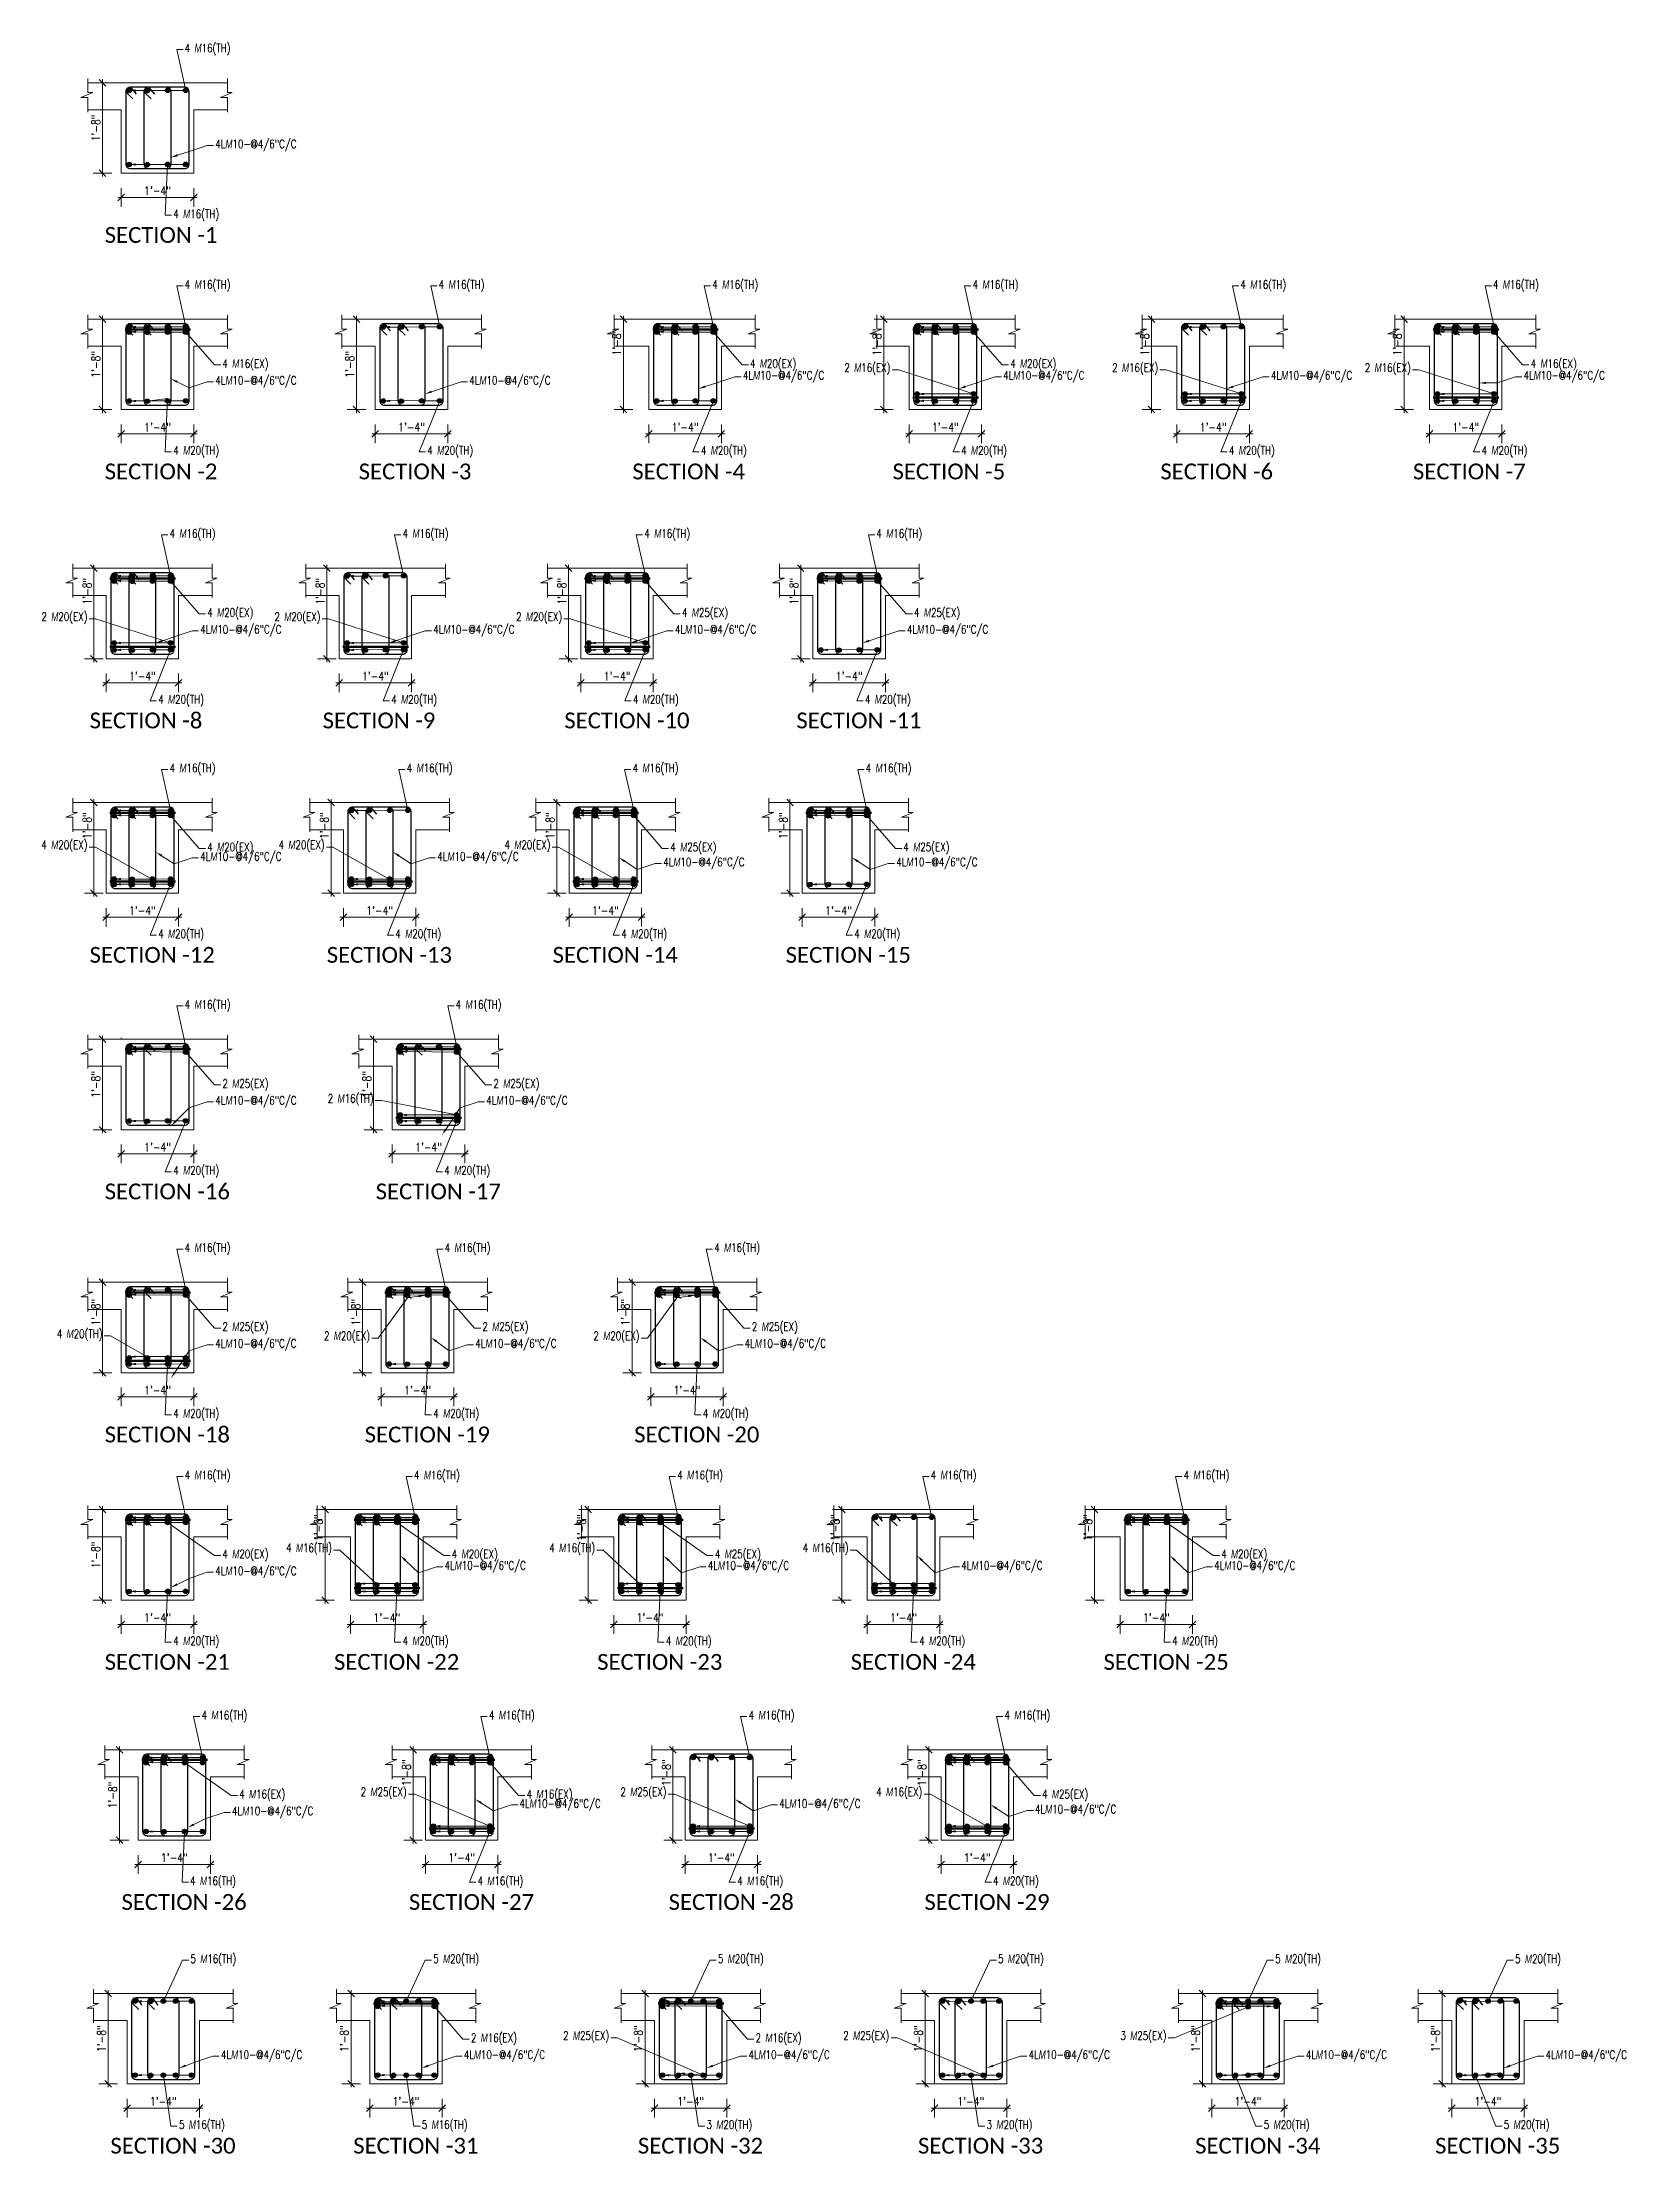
# Model space of a CAD drawing. Header units: inches. Extents: x 0 to 162649, y -36601 to -26324.
# Drawn here: x 155551.5 to 155904.2, y -36482.7 to -36016 of the extents above; entities that cross this region are included whole.
import ezdxf
from ezdxf import colors
from ezdxf.entities.mleader import LeaderData, LeaderLine
from ezdxf.math import Vec2, Vec3

# ---------------------------------------------------------------- set-up
doc = ezdxf.new("R2010")
doc.units = ezdxf.units.IN
doc.header["$MEASUREMENT"] = 0
for name, color, linetype, lineweight in [('Dim', 1, 'Continuous', 13), ('hatch', 252, 'Continuous', 0), ('OL_AR_Text', 140, 'Continuous', 5), ('Rein', 3, 'Continuous', 30), ('Stirrups', 191, 'Continuous', 25), ('TEXT', 7, 'Continuous', 9)]:
    doc.layers.add(name, color=color, linetype=linetype, lineweight=lineweight)
doc.styles.add('1-8 Annotative Text', font='calibri.ttf', dxfattribs={"height": 0.125})
doc.styles.add('DIM', font='simplex.shx', dxfattribs={"width": 0.75})
doc.styles.add('rmtext', font='romans.shx', dxfattribs={"width": 0.8})
doc.dimstyles.new('DIM-24', dxfattribs={"dimscale": 24, "dimtxt": 0.078125, "dimasz": 0.0625, "dimexe": 0.0625, "dimexo": 0.015625, "dimgap": 0.015625, "dimtad": 1, "dimdec": 1, "dimzin": 3, "dimdsep": 46, "dimlunit": 4, "dimtxsty": 'rmtext', "dimblk": 'OBLIQUE', "dimcen": 0.09375, "dimdle": 0.03125, "dimclrd": 1, "dimclre": 1, "dimclrt": 2, "dimadec": 0, "dimazin": 0, "dimtfac": 0.75, "dimtdec": 1, "dimtix": 1, "dimtmove": 0, "dimatfit": 3, "dimfxl": 0.0625, "dimfxlon": 1, "dimfrac": 1, "dimtolj": 1, "dimtzin": 0, "dimlwd": -1, "dimlwe": 5, "dimarcsym": 0})

msp = doc.modelspace()

# ---------------------------------------------------------------- texts
at = {"layer": 'OL_AR_Text', "char_height": 3.5, "width": 2.6734445e-317, "attachment_point": 1, "style": '1-8 Annotative Text'}
for s, insert in [('SECTION -1', (155565.29, -36056.89)), ('SECTION -2', (155565.29, -36109.16)), ('SECTION -3', (155621.44, -36109.16)), ('SECTION -4', (155681.94, -36109.16)), ('SECTION -5', (155739.46, -36109.16)), ('SECTION -6', (155798.67, -36109.16)), ('SECTION -7', (155854.52, -36109.16)), ('SECTION -8', (155561.95, -36164.19)), ('SECTION -9', (155613.47, -36164.19)), ('SECTION -10', (155666.9, -36164.19)), ('SECTION -11', (155718.2, -36164.19)), ('SECTION -12', (155561.95, -36216)), ('SECTION -13', (155614.38, -36216)), ('SECTION -14', (155664.32, -36216)), ('SECTION -15', (155715.84, -36216)), ('SECTION -16', (155565.29, -36268.28)), ('SECTION -17', (155625.2, -36268.28)), ('SECTION -18', (155565.29, -36322)), ('SECTION -19', (155622.77, -36322)), ('SECTION -20', (155682.34, -36322)), ('SECTION -21', (155565.29, -36372.26)), ('SECTION -22', (155615.99, -36372.26)), ('SECTION -23', (155674.16, -36372.26)), ('SECTION -24', (155730.21, -36372.26)), ('SECTION -25', (155786.1, -36372.26)), ('SECTION -26', (155569, -36425.32)), ('SECTION -27', (155632.53, -36425.32)), ('SECTION -28', (155689.96, -36425.32)), ('SECTION -29', (155746.51, -36425.32)), ('SECTION -30', (155566.55, -36479.18)), ('SECTION -31', (155620.23, -36479.18)), ('SECTION -32', (155683.16, -36479.18)), ('SECTION -33', (155745.09, -36479.18)), ('SECTION -34', (155806.36, -36479.18)), ('SECTION -35', (155859.41, -36479.18))]:
    msp.add_mtext(s, dxfattribs=dict(at, insert=insert))

# ---------------------------------------------------------------- blocks, each defined once
blk = doc.blocks.new('_Oblique')
for p, q in [((-0.49, -0.49), (0.49, 0.49)), ((0, -1.37), (0, 1.38))]:
    blk.add_line(p, q)
blk = doc.blocks.new('*D291')
at = {"layer": 'Defpoints', "color": 0, "transparency": 16777216}
for p in [(155568.96, -36044.99), (155584.96, -36044.99), (155584.96, -36050.34)]:
    blk.add_point(p, dxfattribs=at)
at = {"layer": 'Dim', "color": 1, "lineweight": 5, "transparency": 16777216}
for p, q in [((155568.96, -36048.84), (155568.96, -36051.84)), ((155584.96, -36048.84), (155584.96, -36051.84))]:
    blk.add_line(p, q, dxfattribs=at)
at = {"layer": 'Dim', "color": 1, "transparency": 16777216}
blk.add_line((155568.21, -36050.34), (155585.71, -36050.34), dxfattribs=at)
at = {"layer": 'Dim', "color": 1, "transparency": 16777216, "xscale": 1.5, "yscale": 1.5, "zscale": 1.5, "rotation": 180}
blk.add_blockref('_Oblique', (155568.96, -36050.34), dxfattribs=at)
at = {"layer": 'Dim', "color": 1, "transparency": 16777216, "xscale": 1.5, "yscale": 1.5, "zscale": 1.5}
blk.add_blockref('_Oblique', (155584.96, -36050.34), dxfattribs=at)
at = {"layer": 'Dim', "color": 2, "transparency": 16777216, "insert": (155576.96, -36048.85), "char_height": 1.875, "attachment_point": 5, "style": 'rmtext'}
blk.add_mtext('\\A1;1\'-4"', dxfattribs=at)
blk = doc.blocks.new('*D292')
at = {"layer": 'Defpoints', "color": 0, "transparency": 16777216}
for p in [(155564.82, -36024.99), (155568.96, -36024.99), (155568.96, -36044.99)]:
    blk.add_point(p, dxfattribs=at)
at = {"layer": 'Dim', "color": 1, "lineweight": 5, "transparency": 16777216}
for p, q in [((155566.32, -36024.99), (155563.32, -36024.99)), ((155566.32, -36044.99), (155563.32, -36044.99))]:
    blk.add_line(p, q, dxfattribs=at)
at = {"layer": 'Dim', "color": 1, "transparency": 16777216}
blk.add_line((155564.82, -36045.74), (155564.82, -36024.24), dxfattribs=at)
at = {"layer": 'Dim', "color": 1, "transparency": 16777216, "xscale": 1.5, "yscale": 1.5, "zscale": 1.5}
for p, rotation in [((155564.82, -36024.99), 90), ((155564.82, -36044.99), 270)]:
    blk.add_blockref('_Oblique', p, dxfattribs=dict(at, rotation=rotation))
at = {"layer": 'Dim', "color": 2, "transparency": 16777216, "insert": (155563.33, -36034.99), "char_height": 1.875, "attachment_point": 5, "rotation": 90, "style": 'rmtext'}
blk.add_mtext('\\A1;1\'-8"', dxfattribs=at)
blk = doc.blocks.new('*D293')
at = {"layer": 'Defpoints', "color": 0, "transparency": 16777216}
for p in [(155568.96, -36097.25), (155584.96, -36097.25), (155584.96, -36102.61)]:
    blk.add_point(p, dxfattribs=at)
at = {"layer": 'Dim', "color": 1, "lineweight": 5, "transparency": 16777216}
for p, q in [((155568.96, -36101.11), (155568.96, -36104.11)), ((155584.96, -36101.11), (155584.96, -36104.11))]:
    blk.add_line(p, q, dxfattribs=at)
at = {"layer": 'Dim', "color": 1, "transparency": 16777216}
blk.add_line((155568.21, -36102.61), (155585.71, -36102.61), dxfattribs=at)
at = {"layer": 'Dim', "color": 1, "transparency": 16777216, "xscale": 1.5, "yscale": 1.5, "zscale": 1.5, "rotation": 180}
blk.add_blockref('_Oblique', (155568.96, -36102.61), dxfattribs=at)
at = {"layer": 'Dim', "color": 1, "transparency": 16777216, "xscale": 1.5, "yscale": 1.5, "zscale": 1.5}
blk.add_blockref('_Oblique', (155584.96, -36102.61), dxfattribs=at)
at = {"layer": 'Dim', "color": 2, "transparency": 16777216, "insert": (155576.96, -36101.12), "char_height": 1.875, "attachment_point": 5, "style": 'rmtext'}
blk.add_mtext('\\A1;1\'-4"', dxfattribs=at)
blk = doc.blocks.new('*D294')
at = {"layer": 'Defpoints', "color": 0, "transparency": 16777216}
for p in [(155564.82, -36077.25), (155568.96, -36077.25), (155568.96, -36097.25)]:
    blk.add_point(p, dxfattribs=at)
at = {"layer": 'Dim', "color": 1, "lineweight": 5, "transparency": 16777216}
for p, q in [((155566.32, -36077.25), (155563.32, -36077.25)), ((155566.32, -36097.25), (155563.32, -36097.25))]:
    blk.add_line(p, q, dxfattribs=at)
at = {"layer": 'Dim', "color": 1, "transparency": 16777216}
blk.add_line((155564.82, -36098), (155564.82, -36076.5), dxfattribs=at)
at = {"layer": 'Dim', "color": 1, "transparency": 16777216, "xscale": 1.5, "yscale": 1.5, "zscale": 1.5}
for p, rotation in [((155564.82, -36077.25), 90), ((155564.82, -36097.25), 270)]:
    blk.add_blockref('_Oblique', p, dxfattribs=dict(at, rotation=rotation))
at = {"layer": 'Dim', "color": 2, "transparency": 16777216, "insert": (155563.33, -36087.25), "char_height": 1.875, "attachment_point": 5, "rotation": 90, "style": 'rmtext'}
blk.add_mtext('\\A1;1\'-8"', dxfattribs=at)
blk = doc.blocks.new('*D295')
at = {"layer": 'Defpoints', "color": 0, "transparency": 16777216}
for p in [(155625.11, -36097.25), (155641.11, -36097.25), (155641.11, -36102.61)]:
    blk.add_point(p, dxfattribs=at)
at = {"layer": 'Dim', "color": 1, "lineweight": 5, "transparency": 16777216}
for p, q in [((155625.11, -36101.11), (155625.11, -36104.11)), ((155641.11, -36101.11), (155641.11, -36104.11))]:
    blk.add_line(p, q, dxfattribs=at)
at = {"layer": 'Dim', "color": 1, "transparency": 16777216}
blk.add_line((155624.36, -36102.61), (155641.86, -36102.61), dxfattribs=at)
at = {"layer": 'Dim', "color": 1, "transparency": 16777216, "xscale": 1.5, "yscale": 1.5, "zscale": 1.5, "rotation": 180}
blk.add_blockref('_Oblique', (155625.11, -36102.61), dxfattribs=at)
at = {"layer": 'Dim', "color": 1, "transparency": 16777216, "xscale": 1.5, "yscale": 1.5, "zscale": 1.5}
blk.add_blockref('_Oblique', (155641.11, -36102.61), dxfattribs=at)
at = {"layer": 'Dim', "color": 2, "transparency": 16777216, "insert": (155633.11, -36101.12), "char_height": 1.875, "attachment_point": 5, "style": 'rmtext'}
blk.add_mtext('\\A1;1\'-4"', dxfattribs=at)
blk = doc.blocks.new('*D296')
at = {"layer": 'Defpoints', "color": 0, "transparency": 16777216}
for p in [(155620.97, -36077.25), (155625.11, -36077.25), (155625.11, -36097.25)]:
    blk.add_point(p, dxfattribs=at)
at = {"layer": 'Dim', "color": 1, "lineweight": 5, "transparency": 16777216}
for p, q in [((155622.47, -36077.25), (155619.47, -36077.25)), ((155622.47, -36097.25), (155619.47, -36097.25))]:
    blk.add_line(p, q, dxfattribs=at)
at = {"layer": 'Dim', "color": 1, "transparency": 16777216}
blk.add_line((155620.97, -36098), (155620.97, -36076.5), dxfattribs=at)
at = {"layer": 'Dim', "color": 1, "transparency": 16777216, "xscale": 1.5, "yscale": 1.5, "zscale": 1.5}
for p, rotation in [((155620.97, -36077.25), 90), ((155620.97, -36097.25), 270)]:
    blk.add_blockref('_Oblique', p, dxfattribs=dict(at, rotation=rotation))
at = {"layer": 'Dim', "color": 2, "transparency": 16777216, "insert": (155619.48, -36087.25), "char_height": 1.875, "attachment_point": 5, "rotation": 90, "style": 'rmtext'}
blk.add_mtext('\\A1;1\'-8"', dxfattribs=at)
blk = doc.blocks.new('*D297')
at = {"layer": 'Defpoints', "color": 0, "transparency": 16777216}
for p in [(155685.61, -36097.25), (155701.61, -36097.25), (155701.61, -36102.61)]:
    blk.add_point(p, dxfattribs=at)
at = {"layer": 'Dim', "color": 1, "lineweight": 5, "transparency": 16777216}
for p, q in [((155685.61, -36101.11), (155685.61, -36104.11)), ((155701.61, -36101.11), (155701.61, -36104.11))]:
    blk.add_line(p, q, dxfattribs=at)
at = {"layer": 'Dim', "color": 1, "transparency": 16777216}
blk.add_line((155684.86, -36102.61), (155702.36, -36102.61), dxfattribs=at)
at = {"layer": 'Dim', "color": 1, "transparency": 16777216, "xscale": 1.5, "yscale": 1.5, "zscale": 1.5, "rotation": 180}
blk.add_blockref('_Oblique', (155685.61, -36102.61), dxfattribs=at)
at = {"layer": 'Dim', "color": 1, "transparency": 16777216, "xscale": 1.5, "yscale": 1.5, "zscale": 1.5}
blk.add_blockref('_Oblique', (155701.61, -36102.61), dxfattribs=at)
at = {"layer": 'Dim', "color": 2, "transparency": 16777216, "insert": (155693.61, -36101.12), "char_height": 1.875, "attachment_point": 5, "style": 'rmtext'}
blk.add_mtext('\\A1;1\'-4"', dxfattribs=at)
blk = doc.blocks.new('*D298')
at = {"layer": 'Defpoints', "color": 0, "transparency": 16777216}
for p in [(155679.98, -36077.25), (155685.61, -36077.25), (155685.61, -36097.25)]:
    blk.add_point(p, dxfattribs=at)
at = {"layer": 'Dim', "color": 1, "lineweight": 5, "transparency": 16777216}
for p, q in [((155681.48, -36077.25), (155678.48, -36077.25)), ((155681.48, -36097.25), (155678.48, -36097.25))]:
    blk.add_line(p, q, dxfattribs=at)
at = {"layer": 'Dim', "color": 1, "transparency": 16777216}
blk.add_line((155679.98, -36098), (155679.98, -36076.5), dxfattribs=at)
at = {"layer": 'Dim', "color": 1, "transparency": 16777216, "xscale": 1.5, "yscale": 1.5, "zscale": 1.5}
for p, rotation in [((155679.98, -36077.25), 90), ((155679.98, -36097.25), 270)]:
    blk.add_blockref('_Oblique', p, dxfattribs=dict(at, rotation=rotation))
at = {"layer": 'Dim', "color": 2, "transparency": 16777216, "insert": (155678.49, -36082.34), "char_height": 1.875, "attachment_point": 5, "rotation": 90, "style": 'rmtext'}
blk.add_mtext('\\A1;1\'-8"', dxfattribs=at)
blk = doc.blocks.new('*D299')
at = {"layer": 'Defpoints', "color": 0, "transparency": 16777216}
for p in [(155743.13, -36097.25), (155759.13, -36097.25), (155759.13, -36102.61)]:
    blk.add_point(p, dxfattribs=at)
at = {"layer": 'Dim', "color": 1, "lineweight": 5, "transparency": 16777216}
for p, q in [((155743.13, -36101.11), (155743.13, -36104.11)), ((155759.13, -36101.11), (155759.13, -36104.11))]:
    blk.add_line(p, q, dxfattribs=at)
at = {"layer": 'Dim', "color": 1, "transparency": 16777216}
blk.add_line((155742.38, -36102.61), (155759.88, -36102.61), dxfattribs=at)
at = {"layer": 'Dim', "color": 1, "transparency": 16777216, "xscale": 1.5, "yscale": 1.5, "zscale": 1.5, "rotation": 180}
blk.add_blockref('_Oblique', (155743.13, -36102.61), dxfattribs=at)
at = {"layer": 'Dim', "color": 1, "transparency": 16777216, "xscale": 1.5, "yscale": 1.5, "zscale": 1.5}
blk.add_blockref('_Oblique', (155759.13, -36102.61), dxfattribs=at)
at = {"layer": 'Dim', "color": 2, "transparency": 16777216, "insert": (155751.13, -36101.12), "char_height": 1.875, "attachment_point": 5, "style": 'rmtext'}
blk.add_mtext('\\A1;1\'-4"', dxfattribs=at)
blk = doc.blocks.new('*D300')
at = {"layer": 'Defpoints', "color": 0, "transparency": 16777216}
for p in [(155737.5, -36077.25), (155743.13, -36077.25), (155743.13, -36097.25)]:
    blk.add_point(p, dxfattribs=at)
at = {"layer": 'Dim', "color": 1, "lineweight": 5, "transparency": 16777216}
for p, q in [((155739, -36077.25), (155736, -36077.25)), ((155739, -36097.25), (155736, -36097.25))]:
    blk.add_line(p, q, dxfattribs=at)
at = {"layer": 'Dim', "color": 1, "transparency": 16777216}
blk.add_line((155737.5, -36098), (155737.5, -36076.5), dxfattribs=at)
at = {"layer": 'Dim', "color": 1, "transparency": 16777216, "xscale": 1.5, "yscale": 1.5, "zscale": 1.5}
for p, rotation in [((155737.5, -36077.25), 90), ((155737.5, -36097.25), 270)]:
    blk.add_blockref('_Oblique', p, dxfattribs=dict(at, rotation=rotation))
at = {"layer": 'Dim', "color": 2, "transparency": 16777216, "insert": (155736.01, -36082.34), "char_height": 1.875, "attachment_point": 5, "rotation": 90, "style": 'rmtext'}
blk.add_mtext('\\A1;1\'-8"', dxfattribs=at)
blk = doc.blocks.new('*D301')
at = {"layer": 'Defpoints', "color": 0, "transparency": 16777216}
for p in [(155802.34, -36097.25), (155818.34, -36097.25), (155818.34, -36102.61)]:
    blk.add_point(p, dxfattribs=at)
at = {"layer": 'Dim', "color": 1, "lineweight": 5, "transparency": 16777216}
for p, q in [((155802.34, -36101.11), (155802.34, -36104.11)), ((155818.34, -36101.11), (155818.34, -36104.11))]:
    blk.add_line(p, q, dxfattribs=at)
at = {"layer": 'Dim', "color": 1, "transparency": 16777216}
blk.add_line((155801.59, -36102.61), (155819.09, -36102.61), dxfattribs=at)
at = {"layer": 'Dim', "color": 1, "transparency": 16777216, "xscale": 1.5, "yscale": 1.5, "zscale": 1.5, "rotation": 180}
blk.add_blockref('_Oblique', (155802.34, -36102.61), dxfattribs=at)
at = {"layer": 'Dim', "color": 1, "transparency": 16777216, "xscale": 1.5, "yscale": 1.5, "zscale": 1.5}
blk.add_blockref('_Oblique', (155818.34, -36102.61), dxfattribs=at)
at = {"layer": 'Dim', "color": 2, "transparency": 16777216, "insert": (155810.34, -36101.12), "char_height": 1.875, "attachment_point": 5, "style": 'rmtext'}
blk.add_mtext('\\A1;1\'-4"', dxfattribs=at)
blk = doc.blocks.new('*D302')
at = {"layer": 'Defpoints', "color": 0, "transparency": 16777216}
for p in [(155796.71, -36077.25), (155802.34, -36077.25), (155802.34, -36097.25)]:
    blk.add_point(p, dxfattribs=at)
at = {"layer": 'Dim', "color": 1, "lineweight": 5, "transparency": 16777216}
for p, q in [((155798.21, -36077.25), (155795.21, -36077.25)), ((155798.21, -36097.25), (155795.21, -36097.25))]:
    blk.add_line(p, q, dxfattribs=at)
at = {"layer": 'Dim', "color": 1, "transparency": 16777216}
blk.add_line((155796.71, -36098), (155796.71, -36076.5), dxfattribs=at)
at = {"layer": 'Dim', "color": 1, "transparency": 16777216, "xscale": 1.5, "yscale": 1.5, "zscale": 1.5}
for p, rotation in [((155796.71, -36077.25), 90), ((155796.71, -36097.25), 270)]:
    blk.add_blockref('_Oblique', p, dxfattribs=dict(at, rotation=rotation))
at = {"layer": 'Dim', "color": 2, "transparency": 16777216, "insert": (155795.22, -36082.34), "char_height": 1.875, "attachment_point": 5, "rotation": 90, "style": 'rmtext'}
blk.add_mtext('\\A1;1\'-8"', dxfattribs=at)
blk = doc.blocks.new('*D303')
at = {"layer": 'Defpoints', "color": 0, "transparency": 16777216}
for p in [(155858.19, -36097.25), (155874.19, -36097.25), (155874.19, -36102.61)]:
    blk.add_point(p, dxfattribs=at)
at = {"layer": 'Dim', "color": 1, "lineweight": 5, "transparency": 16777216}
for p, q in [((155858.19, -36101.11), (155858.19, -36104.11)), ((155874.19, -36101.11), (155874.19, -36104.11))]:
    blk.add_line(p, q, dxfattribs=at)
at = {"layer": 'Dim', "color": 1, "transparency": 16777216}
blk.add_line((155857.44, -36102.61), (155874.94, -36102.61), dxfattribs=at)
at = {"layer": 'Dim', "color": 1, "transparency": 16777216, "xscale": 1.5, "yscale": 1.5, "zscale": 1.5, "rotation": 180}
blk.add_blockref('_Oblique', (155858.19, -36102.61), dxfattribs=at)
at = {"layer": 'Dim', "color": 1, "transparency": 16777216, "xscale": 1.5, "yscale": 1.5, "zscale": 1.5}
blk.add_blockref('_Oblique', (155874.19, -36102.61), dxfattribs=at)
at = {"layer": 'Dim', "color": 2, "transparency": 16777216, "insert": (155866.19, -36101.12), "char_height": 1.875, "attachment_point": 5, "style": 'rmtext'}
blk.add_mtext('\\A1;1\'-4"', dxfattribs=at)
blk = doc.blocks.new('*D304')
at = {"layer": 'Defpoints', "color": 0, "transparency": 16777216}
for p in [(155852.56, -36077.25), (155858.19, -36077.25), (155858.19, -36097.25)]:
    blk.add_point(p, dxfattribs=at)
at = {"layer": 'Dim', "color": 1, "lineweight": 5, "transparency": 16777216}
for p, q in [((155854.06, -36077.25), (155851.06, -36077.25)), ((155854.06, -36097.25), (155851.06, -36097.25))]:
    blk.add_line(p, q, dxfattribs=at)
at = {"layer": 'Dim', "color": 1, "transparency": 16777216}
blk.add_line((155852.56, -36098), (155852.56, -36076.5), dxfattribs=at)
at = {"layer": 'Dim', "color": 1, "transparency": 16777216, "xscale": 1.5, "yscale": 1.5, "zscale": 1.5}
for p, rotation in [((155852.56, -36077.25), 90), ((155852.56, -36097.25), 270)]:
    blk.add_blockref('_Oblique', p, dxfattribs=dict(at, rotation=rotation))
at = {"layer": 'Dim', "color": 2, "transparency": 16777216, "insert": (155851.07, -36082.34), "char_height": 1.875, "attachment_point": 5, "rotation": 90, "style": 'rmtext'}
blk.add_mtext('\\A1;1\'-8"', dxfattribs=at)
blk = doc.blocks.new('*D305')
at = {"layer": 'Defpoints', "color": 0, "transparency": 16777216}
for p in [(155565.62, -36152.29), (155581.62, -36152.29), (155581.62, -36157.64)]:
    blk.add_point(p, dxfattribs=at)
at = {"layer": 'Dim', "color": 1, "lineweight": 5, "transparency": 16777216}
for p, q in [((155565.62, -36156.14), (155565.62, -36159.14)), ((155581.62, -36156.14), (155581.62, -36159.14))]:
    blk.add_line(p, q, dxfattribs=at)
at = {"layer": 'Dim', "color": 1, "transparency": 16777216}
blk.add_line((155564.87, -36157.64), (155582.37, -36157.64), dxfattribs=at)
at = {"layer": 'Dim', "color": 1, "transparency": 16777216, "xscale": 1.5, "yscale": 1.5, "zscale": 1.5, "rotation": 180}
blk.add_blockref('_Oblique', (155565.62, -36157.64), dxfattribs=at)
at = {"layer": 'Dim', "color": 1, "transparency": 16777216, "xscale": 1.5, "yscale": 1.5, "zscale": 1.5}
blk.add_blockref('_Oblique', (155581.62, -36157.64), dxfattribs=at)
at = {"layer": 'Dim', "color": 2, "transparency": 16777216, "insert": (155573.62, -36156.15), "char_height": 1.875, "attachment_point": 5, "style": 'rmtext'}
blk.add_mtext('\\A1;1\'-4"', dxfattribs=at)
blk = doc.blocks.new('*D306')
at = {"layer": 'Defpoints', "color": 0, "transparency": 16777216}
for p in [(155562.9, -36132.29), (155565.62, -36132.29), (155565.62, -36152.29)]:
    blk.add_point(p, dxfattribs=at)
at = {"layer": 'Dim', "color": 1, "lineweight": 5, "transparency": 16777216}
for p, q in [((155564.4, -36132.29), (155561.4, -36132.29)), ((155564.4, -36152.29), (155561.4, -36152.29))]:
    blk.add_line(p, q, dxfattribs=at)
at = {"layer": 'Dim', "color": 1, "transparency": 16777216}
blk.add_line((155562.9, -36153.04), (155562.9, -36131.54), dxfattribs=at)
at = {"layer": 'Dim', "color": 1, "transparency": 16777216, "xscale": 1.5, "yscale": 1.5, "zscale": 1.5}
for p, rotation in [((155562.9, -36132.29), 90), ((155562.9, -36152.29), 270)]:
    blk.add_blockref('_Oblique', p, dxfattribs=dict(at, rotation=rotation))
at = {"layer": 'Dim', "color": 2, "transparency": 16777216, "insert": (155561.41, -36137.39), "char_height": 1.875, "attachment_point": 5, "rotation": 90, "style": 'rmtext'}
blk.add_mtext('\\A1;1\'-8"', dxfattribs=at)
blk = doc.blocks.new('*D307')
at = {"layer": 'Defpoints', "color": 0, "transparency": 16777216}
for p in [(155617.14, -36152.29), (155633.14, -36152.29), (155633.14, -36157.64)]:
    blk.add_point(p, dxfattribs=at)
at = {"layer": 'Dim', "color": 1, "lineweight": 5, "transparency": 16777216}
for p, q in [((155617.14, -36156.14), (155617.14, -36159.14)), ((155633.14, -36156.14), (155633.14, -36159.14))]:
    blk.add_line(p, q, dxfattribs=at)
at = {"layer": 'Dim', "color": 1, "transparency": 16777216}
blk.add_line((155616.39, -36157.64), (155633.89, -36157.64), dxfattribs=at)
at = {"layer": 'Dim', "color": 1, "transparency": 16777216, "xscale": 1.5, "yscale": 1.5, "zscale": 1.5, "rotation": 180}
blk.add_blockref('_Oblique', (155617.14, -36157.64), dxfattribs=at)
at = {"layer": 'Dim', "color": 1, "transparency": 16777216, "xscale": 1.5, "yscale": 1.5, "zscale": 1.5}
blk.add_blockref('_Oblique', (155633.14, -36157.64), dxfattribs=at)
at = {"layer": 'Dim', "color": 2, "transparency": 16777216, "insert": (155625.14, -36156.15), "char_height": 1.875, "attachment_point": 5, "style": 'rmtext'}
blk.add_mtext('\\A1;1\'-4"', dxfattribs=at)
blk = doc.blocks.new('*D308')
at = {"layer": 'Defpoints', "color": 0, "transparency": 16777216}
for p in [(155614.42, -36132.29), (155617.14, -36132.29), (155617.14, -36152.29)]:
    blk.add_point(p, dxfattribs=at)
at = {"layer": 'Dim', "color": 1, "lineweight": 5, "transparency": 16777216}
for p, q in [((155615.92, -36132.29), (155612.92, -36132.29)), ((155615.92, -36152.29), (155612.92, -36152.29))]:
    blk.add_line(p, q, dxfattribs=at)
at = {"layer": 'Dim', "color": 1, "transparency": 16777216}
blk.add_line((155614.42, -36153.04), (155614.42, -36131.54), dxfattribs=at)
at = {"layer": 'Dim', "color": 1, "transparency": 16777216, "xscale": 1.5, "yscale": 1.5, "zscale": 1.5}
for p, rotation in [((155614.42, -36132.29), 90), ((155614.42, -36152.29), 270)]:
    blk.add_blockref('_Oblique', p, dxfattribs=dict(at, rotation=rotation))
at = {"layer": 'Dim', "color": 2, "transparency": 16777216, "insert": (155612.93, -36137.39), "char_height": 1.875, "attachment_point": 5, "rotation": 90, "style": 'rmtext'}
blk.add_mtext('\\A1;1\'-8"', dxfattribs=at)
blk = doc.blocks.new('*D309')
at = {"layer": 'Defpoints', "color": 0, "transparency": 16777216}
for p in [(155670.57, -36152.29), (155686.57, -36152.29), (155686.57, -36157.64)]:
    blk.add_point(p, dxfattribs=at)
at = {"layer": 'Dim', "color": 1, "lineweight": 5, "transparency": 16777216}
for p, q in [((155670.57, -36156.14), (155670.57, -36159.14)), ((155686.57, -36156.14), (155686.57, -36159.14))]:
    blk.add_line(p, q, dxfattribs=at)
at = {"layer": 'Dim', "color": 1, "transparency": 16777216}
blk.add_line((155669.82, -36157.64), (155687.32, -36157.64), dxfattribs=at)
at = {"layer": 'Dim', "color": 1, "transparency": 16777216, "xscale": 1.5, "yscale": 1.5, "zscale": 1.5, "rotation": 180}
blk.add_blockref('_Oblique', (155670.57, -36157.64), dxfattribs=at)
at = {"layer": 'Dim', "color": 1, "transparency": 16777216, "xscale": 1.5, "yscale": 1.5, "zscale": 1.5}
blk.add_blockref('_Oblique', (155686.57, -36157.64), dxfattribs=at)
at = {"layer": 'Dim', "color": 2, "transparency": 16777216, "insert": (155678.57, -36156.15), "char_height": 1.875, "attachment_point": 5, "style": 'rmtext'}
blk.add_mtext('\\A1;1\'-4"', dxfattribs=at)
blk = doc.blocks.new('*D310')
at = {"layer": 'Defpoints', "color": 0, "transparency": 16777216}
for p in [(155667.85, -36132.29), (155670.57, -36132.29), (155670.57, -36152.29)]:
    blk.add_point(p, dxfattribs=at)
at = {"layer": 'Dim', "color": 1, "lineweight": 5, "transparency": 16777216}
for p, q in [((155669.35, -36132.29), (155666.35, -36132.29)), ((155669.35, -36152.29), (155666.35, -36152.29))]:
    blk.add_line(p, q, dxfattribs=at)
at = {"layer": 'Dim', "color": 1, "transparency": 16777216}
blk.add_line((155667.85, -36153.04), (155667.85, -36131.54), dxfattribs=at)
at = {"layer": 'Dim', "color": 1, "transparency": 16777216, "xscale": 1.5, "yscale": 1.5, "zscale": 1.5}
for p, rotation in [((155667.85, -36132.29), 90), ((155667.85, -36152.29), 270)]:
    blk.add_blockref('_Oblique', p, dxfattribs=dict(at, rotation=rotation))
at = {"layer": 'Dim', "color": 2, "transparency": 16777216, "insert": (155666.36, -36137.39), "char_height": 1.875, "attachment_point": 5, "rotation": 90, "style": 'rmtext'}
blk.add_mtext('\\A1;1\'-8"', dxfattribs=at)
blk = doc.blocks.new('*D311')
at = {"layer": 'Defpoints', "color": 0, "transparency": 16777216}
for p in [(155721.87, -36152.29), (155737.87, -36152.29), (155737.87, -36157.64)]:
    blk.add_point(p, dxfattribs=at)
at = {"layer": 'Dim', "color": 1, "lineweight": 5, "transparency": 16777216}
for p, q in [((155721.87, -36156.14), (155721.87, -36159.14)), ((155737.87, -36156.14), (155737.87, -36159.14))]:
    blk.add_line(p, q, dxfattribs=at)
at = {"layer": 'Dim', "color": 1, "transparency": 16777216}
blk.add_line((155721.12, -36157.64), (155738.62, -36157.64), dxfattribs=at)
at = {"layer": 'Dim', "color": 1, "transparency": 16777216, "xscale": 1.5, "yscale": 1.5, "zscale": 1.5, "rotation": 180}
blk.add_blockref('_Oblique', (155721.87, -36157.64), dxfattribs=at)
at = {"layer": 'Dim', "color": 1, "transparency": 16777216, "xscale": 1.5, "yscale": 1.5, "zscale": 1.5}
blk.add_blockref('_Oblique', (155737.87, -36157.64), dxfattribs=at)
at = {"layer": 'Dim', "color": 2, "transparency": 16777216, "insert": (155729.87, -36156.15), "char_height": 1.875, "attachment_point": 5, "style": 'rmtext'}
blk.add_mtext('\\A1;1\'-4"', dxfattribs=at)
blk = doc.blocks.new('*D312')
at = {"layer": 'Defpoints', "color": 0, "transparency": 16777216}
for p in [(155719.15, -36132.29), (155721.87, -36132.29), (155721.87, -36152.29)]:
    blk.add_point(p, dxfattribs=at)
at = {"layer": 'Dim', "color": 1, "lineweight": 5, "transparency": 16777216}
for p, q in [((155720.65, -36132.29), (155717.65, -36132.29)), ((155720.65, -36152.29), (155717.65, -36152.29))]:
    blk.add_line(p, q, dxfattribs=at)
at = {"layer": 'Dim', "color": 1, "transparency": 16777216}
blk.add_line((155719.15, -36153.04), (155719.15, -36131.54), dxfattribs=at)
at = {"layer": 'Dim', "color": 1, "transparency": 16777216, "xscale": 1.5, "yscale": 1.5, "zscale": 1.5}
for p, rotation in [((155719.15, -36132.29), 90), ((155719.15, -36152.29), 270)]:
    blk.add_blockref('_Oblique', p, dxfattribs=dict(at, rotation=rotation))
at = {"layer": 'Dim', "color": 2, "transparency": 16777216, "insert": (155717.66, -36137.39), "char_height": 1.875, "attachment_point": 5, "rotation": 90, "style": 'rmtext'}
blk.add_mtext('\\A1;1\'-8"', dxfattribs=at)
blk = doc.blocks.new('*D313')
at = {"layer": 'Defpoints', "color": 0, "transparency": 16777216}
for p in [(155565.62, -36204.09), (155581.62, -36204.09), (155581.62, -36209.45)]:
    blk.add_point(p, dxfattribs=at)
at = {"layer": 'Dim', "color": 1, "lineweight": 5, "transparency": 16777216}
for p, q in [((155565.62, -36207.95), (155565.62, -36210.95)), ((155581.62, -36207.95), (155581.62, -36210.95))]:
    blk.add_line(p, q, dxfattribs=at)
at = {"layer": 'Dim', "color": 1, "transparency": 16777216}
blk.add_line((155564.87, -36209.45), (155582.37, -36209.45), dxfattribs=at)
at = {"layer": 'Dim', "color": 1, "transparency": 16777216, "xscale": 1.5, "yscale": 1.5, "zscale": 1.5, "rotation": 180}
blk.add_blockref('_Oblique', (155565.62, -36209.45), dxfattribs=at)
at = {"layer": 'Dim', "color": 1, "transparency": 16777216, "xscale": 1.5, "yscale": 1.5, "zscale": 1.5}
blk.add_blockref('_Oblique', (155581.62, -36209.45), dxfattribs=at)
at = {"layer": 'Dim', "color": 2, "transparency": 16777216, "insert": (155573.62, -36207.96), "char_height": 1.875, "attachment_point": 5, "style": 'rmtext'}
blk.add_mtext('\\A1;1\'-4"', dxfattribs=at)
blk = doc.blocks.new('*D314')
at = {"layer": 'Defpoints', "color": 0, "transparency": 16777216}
for p in [(155562.9, -36184.09), (155565.62, -36184.09), (155565.62, -36204.09)]:
    blk.add_point(p, dxfattribs=at)
at = {"layer": 'Dim', "color": 1, "lineweight": 5, "transparency": 16777216}
for p, q in [((155564.4, -36184.09), (155561.4, -36184.09)), ((155564.4, -36204.09), (155561.4, -36204.09))]:
    blk.add_line(p, q, dxfattribs=at)
at = {"layer": 'Dim', "color": 1, "transparency": 16777216}
blk.add_line((155562.9, -36204.84), (155562.9, -36183.34), dxfattribs=at)
at = {"layer": 'Dim', "color": 1, "transparency": 16777216, "xscale": 1.5, "yscale": 1.5, "zscale": 1.5}
for p, rotation in [((155562.9, -36184.09), 90), ((155562.9, -36204.09), 270)]:
    blk.add_blockref('_Oblique', p, dxfattribs=dict(at, rotation=rotation))
at = {"layer": 'Dim', "color": 2, "transparency": 16777216, "insert": (155561.41, -36189.19), "char_height": 1.875, "attachment_point": 5, "rotation": 90, "style": 'rmtext'}
blk.add_mtext('\\A1;1\'-8"', dxfattribs=at)
blk = doc.blocks.new('*D315')
at = {"layer": 'Defpoints', "color": 0, "transparency": 16777216}
for p in [(155618.05, -36204.09), (155634.05, -36204.09), (155634.05, -36209.45)]:
    blk.add_point(p, dxfattribs=at)
at = {"layer": 'Dim', "color": 1, "lineweight": 5, "transparency": 16777216}
for p, q in [((155618.05, -36207.95), (155618.05, -36210.95)), ((155634.05, -36207.95), (155634.05, -36210.95))]:
    blk.add_line(p, q, dxfattribs=at)
at = {"layer": 'Dim', "color": 1, "transparency": 16777216}
blk.add_line((155617.3, -36209.45), (155634.8, -36209.45), dxfattribs=at)
at = {"layer": 'Dim', "color": 1, "transparency": 16777216, "xscale": 1.5, "yscale": 1.5, "zscale": 1.5, "rotation": 180}
blk.add_blockref('_Oblique', (155618.05, -36209.45), dxfattribs=at)
at = {"layer": 'Dim', "color": 1, "transparency": 16777216, "xscale": 1.5, "yscale": 1.5, "zscale": 1.5}
blk.add_blockref('_Oblique', (155634.05, -36209.45), dxfattribs=at)
at = {"layer": 'Dim', "color": 2, "transparency": 16777216, "insert": (155626.05, -36207.96), "char_height": 1.875, "attachment_point": 5, "style": 'rmtext'}
blk.add_mtext('\\A1;1\'-4"', dxfattribs=at)
blk = doc.blocks.new('*D316')
at = {"layer": 'Defpoints', "color": 0, "transparency": 16777216}
for p in [(155615.33, -36184.09), (155618.05, -36184.09), (155618.05, -36204.09)]:
    blk.add_point(p, dxfattribs=at)
at = {"layer": 'Dim', "color": 1, "lineweight": 5, "transparency": 16777216}
for p, q in [((155616.83, -36184.09), (155613.83, -36184.09)), ((155616.83, -36204.09), (155613.83, -36204.09))]:
    blk.add_line(p, q, dxfattribs=at)
at = {"layer": 'Dim', "color": 1, "transparency": 16777216}
blk.add_line((155615.33, -36204.84), (155615.33, -36183.34), dxfattribs=at)
at = {"layer": 'Dim', "color": 1, "transparency": 16777216, "xscale": 1.5, "yscale": 1.5, "zscale": 1.5}
for p, rotation in [((155615.33, -36184.09), 90), ((155615.33, -36204.09), 270)]:
    blk.add_blockref('_Oblique', p, dxfattribs=dict(at, rotation=rotation))
at = {"layer": 'Dim', "color": 2, "transparency": 16777216, "insert": (155613.84, -36189.19), "char_height": 1.875, "attachment_point": 5, "rotation": 90, "style": 'rmtext'}
blk.add_mtext('\\A1;1\'-8"', dxfattribs=at)
blk = doc.blocks.new('*D317')
at = {"layer": 'Defpoints', "color": 0, "transparency": 16777216}
for p in [(155667.99, -36204.09), (155683.99, -36204.09), (155683.99, -36209.45)]:
    blk.add_point(p, dxfattribs=at)
at = {"layer": 'Dim', "color": 1, "lineweight": 5, "transparency": 16777216}
for p, q in [((155667.99, -36207.95), (155667.99, -36210.95)), ((155683.99, -36207.95), (155683.99, -36210.95))]:
    blk.add_line(p, q, dxfattribs=at)
at = {"layer": 'Dim', "color": 1, "transparency": 16777216}
blk.add_line((155667.24, -36209.45), (155684.74, -36209.45), dxfattribs=at)
at = {"layer": 'Dim', "color": 1, "transparency": 16777216, "xscale": 1.5, "yscale": 1.5, "zscale": 1.5, "rotation": 180}
blk.add_blockref('_Oblique', (155667.99, -36209.45), dxfattribs=at)
at = {"layer": 'Dim', "color": 1, "transparency": 16777216, "xscale": 1.5, "yscale": 1.5, "zscale": 1.5}
blk.add_blockref('_Oblique', (155683.99, -36209.45), dxfattribs=at)
at = {"layer": 'Dim', "color": 2, "transparency": 16777216, "insert": (155675.99, -36207.96), "char_height": 1.875, "attachment_point": 5, "style": 'rmtext'}
blk.add_mtext('\\A1;1\'-4"', dxfattribs=at)
blk = doc.blocks.new('*D318')
at = {"layer": 'Defpoints', "color": 0, "transparency": 16777216}
for p in [(155665.27, -36184.09), (155667.99, -36184.09), (155667.99, -36204.09)]:
    blk.add_point(p, dxfattribs=at)
at = {"layer": 'Dim', "color": 1, "lineweight": 5, "transparency": 16777216}
for p, q in [((155666.77, -36184.09), (155663.77, -36184.09)), ((155666.77, -36204.09), (155663.77, -36204.09))]:
    blk.add_line(p, q, dxfattribs=at)
at = {"layer": 'Dim', "color": 1, "transparency": 16777216}
blk.add_line((155665.27, -36204.84), (155665.27, -36183.34), dxfattribs=at)
at = {"layer": 'Dim', "color": 1, "transparency": 16777216, "xscale": 1.5, "yscale": 1.5, "zscale": 1.5}
for p, rotation in [((155665.27, -36184.09), 90), ((155665.27, -36204.09), 270)]:
    blk.add_blockref('_Oblique', p, dxfattribs=dict(at, rotation=rotation))
at = {"layer": 'Dim', "color": 2, "transparency": 16777216, "insert": (155663.78, -36189.19), "char_height": 1.875, "attachment_point": 5, "rotation": 90, "style": 'rmtext'}
blk.add_mtext('\\A1;1\'-8"', dxfattribs=at)
blk = doc.blocks.new('*D319')
at = {"layer": 'Defpoints', "color": 0, "transparency": 16777216}
for p in [(155719.51, -36204.09), (155735.51, -36204.09), (155735.51, -36209.45)]:
    blk.add_point(p, dxfattribs=at)
at = {"layer": 'Dim', "color": 1, "lineweight": 5, "transparency": 16777216}
for p, q in [((155719.51, -36207.95), (155719.51, -36210.95)), ((155735.51, -36207.95), (155735.51, -36210.95))]:
    blk.add_line(p, q, dxfattribs=at)
at = {"layer": 'Dim', "color": 1, "transparency": 16777216}
blk.add_line((155718.76, -36209.45), (155736.26, -36209.45), dxfattribs=at)
at = {"layer": 'Dim', "color": 1, "transparency": 16777216, "xscale": 1.5, "yscale": 1.5, "zscale": 1.5, "rotation": 180}
blk.add_blockref('_Oblique', (155719.51, -36209.45), dxfattribs=at)
at = {"layer": 'Dim', "color": 1, "transparency": 16777216, "xscale": 1.5, "yscale": 1.5, "zscale": 1.5}
blk.add_blockref('_Oblique', (155735.51, -36209.45), dxfattribs=at)
at = {"layer": 'Dim', "color": 2, "transparency": 16777216, "insert": (155727.51, -36207.96), "char_height": 1.875, "attachment_point": 5, "style": 'rmtext'}
blk.add_mtext('\\A1;1\'-4"', dxfattribs=at)
blk = doc.blocks.new('*D320')
at = {"layer": 'Defpoints', "color": 0, "transparency": 16777216}
for p in [(155716.79, -36184.09), (155719.51, -36184.09), (155719.51, -36204.09)]:
    blk.add_point(p, dxfattribs=at)
at = {"layer": 'Dim', "color": 1, "lineweight": 5, "transparency": 16777216}
for p, q in [((155718.29, -36184.09), (155715.29, -36184.09)), ((155718.29, -36204.09), (155715.29, -36204.09))]:
    blk.add_line(p, q, dxfattribs=at)
at = {"layer": 'Dim', "color": 1, "transparency": 16777216}
blk.add_line((155716.79, -36204.84), (155716.79, -36183.34), dxfattribs=at)
at = {"layer": 'Dim', "color": 1, "transparency": 16777216, "xscale": 1.5, "yscale": 1.5, "zscale": 1.5}
for p, rotation in [((155716.79, -36184.09), 90), ((155716.79, -36204.09), 270)]:
    blk.add_blockref('_Oblique', p, dxfattribs=dict(at, rotation=rotation))
at = {"layer": 'Dim', "color": 2, "transparency": 16777216, "insert": (155715.3, -36189.19), "char_height": 1.875, "attachment_point": 5, "rotation": 90, "style": 'rmtext'}
blk.add_mtext('\\A1;1\'-8"', dxfattribs=at)
blk = doc.blocks.new('*D321')
at = {"layer": 'Defpoints', "color": 0, "transparency": 16777216}
for p in [(155568.96, -36256.38), (155584.96, -36256.38), (155584.96, -36261.73)]:
    blk.add_point(p, dxfattribs=at)
at = {"layer": 'Dim', "color": 1, "transparency": 16777216}
blk.add_line((155568.21, -36261.73), (155585.71, -36261.73), dxfattribs=at)
at = {"layer": 'Dim', "color": 1, "lineweight": 5, "transparency": 16777216}
for p, q in [((155568.96, -36260.23), (155568.96, -36263.23)), ((155584.96, -36260.23), (155584.96, -36263.23))]:
    blk.add_line(p, q, dxfattribs=at)
at = {"layer": 'Dim', "color": 1, "transparency": 16777216, "xscale": 1.5, "yscale": 1.5, "zscale": 1.5, "rotation": 180}
blk.add_blockref('_Oblique', (155568.96, -36261.73), dxfattribs=at)
at = {"layer": 'Dim', "color": 1, "transparency": 16777216, "xscale": 1.5, "yscale": 1.5, "zscale": 1.5}
blk.add_blockref('_Oblique', (155584.96, -36261.73), dxfattribs=at)
at = {"layer": 'Dim', "color": 2, "transparency": 16777216, "insert": (155576.96, -36260.24), "char_height": 1.875, "attachment_point": 5, "style": 'rmtext'}
blk.add_mtext('\\A1;1\'-4"', dxfattribs=at)
blk = doc.blocks.new('*D322')
at = {"layer": 'Defpoints', "color": 0, "transparency": 16777216}
for p in [(155564.82, -36236.38), (155568.96, -36236.38), (155568.96, -36256.38)]:
    blk.add_point(p, dxfattribs=at)
at = {"layer": 'Dim', "color": 1, "lineweight": 5, "transparency": 16777216}
for p, q in [((155566.32, -36236.38), (155563.32, -36236.38)), ((155566.32, -36256.38), (155563.32, -36256.38))]:
    blk.add_line(p, q, dxfattribs=at)
at = {"layer": 'Dim', "color": 1, "transparency": 16777216}
blk.add_line((155564.82, -36257.13), (155564.82, -36235.63), dxfattribs=at)
at = {"layer": 'Dim', "color": 1, "transparency": 16777216, "xscale": 1.5, "yscale": 1.5, "zscale": 1.5}
for p, rotation in [((155564.82, -36236.38), 90), ((155564.82, -36256.38), 270)]:
    blk.add_blockref('_Oblique', p, dxfattribs=dict(at, rotation=rotation))
at = {"layer": 'Dim', "color": 2, "transparency": 16777216, "insert": (155563.33, -36246.38), "char_height": 1.875, "attachment_point": 5, "rotation": 90, "style": 'rmtext'}
blk.add_mtext('\\A1;1\'-8"', dxfattribs=at)
blk = doc.blocks.new('*D323')
at = {"layer": 'Defpoints', "color": 0, "transparency": 16777216}
for p in [(155628.87, -36256.38), (155644.87, -36256.38), (155644.87, -36261.73)]:
    blk.add_point(p, dxfattribs=at)
at = {"layer": 'Dim', "color": 1, "transparency": 16777216}
blk.add_line((155628.12, -36261.73), (155645.62, -36261.73), dxfattribs=at)
at = {"layer": 'Dim', "color": 1, "lineweight": 5, "transparency": 16777216}
for p, q in [((155628.87, -36260.23), (155628.87, -36263.23)), ((155644.87, -36260.23), (155644.87, -36263.23))]:
    blk.add_line(p, q, dxfattribs=at)
at = {"layer": 'Dim', "color": 1, "transparency": 16777216, "xscale": 1.5, "yscale": 1.5, "zscale": 1.5, "rotation": 180}
blk.add_blockref('_Oblique', (155628.87, -36261.73), dxfattribs=at)
at = {"layer": 'Dim', "color": 1, "transparency": 16777216, "xscale": 1.5, "yscale": 1.5, "zscale": 1.5}
blk.add_blockref('_Oblique', (155644.87, -36261.73), dxfattribs=at)
at = {"layer": 'Dim', "color": 2, "transparency": 16777216, "insert": (155636.87, -36260.24), "char_height": 1.875, "attachment_point": 5, "style": 'rmtext'}
blk.add_mtext('\\A1;1\'-4"', dxfattribs=at)
blk = doc.blocks.new('*D324')
at = {"layer": 'Defpoints', "color": 0, "transparency": 16777216}
for p in [(155624.73, -36236.38), (155628.87, -36236.38), (155628.87, -36256.38)]:
    blk.add_point(p, dxfattribs=at)
at = {"layer": 'Dim', "color": 1, "lineweight": 5, "transparency": 16777216}
for p, q in [((155626.23, -36236.38), (155623.23, -36236.38)), ((155626.23, -36256.38), (155623.23, -36256.38))]:
    blk.add_line(p, q, dxfattribs=at)
at = {"layer": 'Dim', "color": 1, "transparency": 16777216}
blk.add_line((155624.73, -36257.13), (155624.73, -36235.63), dxfattribs=at)
at = {"layer": 'Dim', "color": 1, "transparency": 16777216, "xscale": 1.5, "yscale": 1.5, "zscale": 1.5}
for p, rotation in [((155624.73, -36236.38), 90), ((155624.73, -36256.38), 270)]:
    blk.add_blockref('_Oblique', p, dxfattribs=dict(at, rotation=rotation))
at = {"layer": 'Dim', "color": 2, "transparency": 16777216, "insert": (155623.24, -36246.38), "char_height": 1.875, "attachment_point": 5, "rotation": 90, "style": 'rmtext'}
blk.add_mtext('\\A1;1\'-8"', dxfattribs=at)
blk = doc.blocks.new('*D325')
at = {"layer": 'Defpoints', "color": 0, "transparency": 16777216}
for p in [(155568.96, -36310.1), (155584.96, -36310.1), (155584.96, -36315.45)]:
    blk.add_point(p, dxfattribs=at)
at = {"layer": 'Dim', "color": 1, "transparency": 16777216}
blk.add_line((155568.21, -36315.45), (155585.71, -36315.45), dxfattribs=at)
at = {"layer": 'Dim', "color": 1, "lineweight": 5, "transparency": 16777216}
for p, q in [((155568.96, -36313.95), (155568.96, -36316.95)), ((155584.96, -36313.95), (155584.96, -36316.95))]:
    blk.add_line(p, q, dxfattribs=at)
at = {"layer": 'Dim', "color": 1, "transparency": 16777216, "xscale": 1.5, "yscale": 1.5, "zscale": 1.5, "rotation": 180}
blk.add_blockref('_Oblique', (155568.96, -36315.45), dxfattribs=at)
at = {"layer": 'Dim', "color": 1, "transparency": 16777216, "xscale": 1.5, "yscale": 1.5, "zscale": 1.5}
blk.add_blockref('_Oblique', (155584.96, -36315.45), dxfattribs=at)
at = {"layer": 'Dim', "color": 2, "transparency": 16777216, "insert": (155576.96, -36313.96), "char_height": 1.875, "attachment_point": 5, "style": 'rmtext'}
blk.add_mtext('\\A1;1\'-4"', dxfattribs=at)
blk = doc.blocks.new('*D326')
at = {"layer": 'Defpoints', "color": 0, "transparency": 16777216}
for p in [(155564.82, -36290.1), (155568.96, -36290.1), (155568.96, -36310.1)]:
    blk.add_point(p, dxfattribs=at)
at = {"layer": 'Dim', "color": 1, "lineweight": 5, "transparency": 16777216}
for p, q in [((155566.32, -36290.1), (155563.32, -36290.1)), ((155566.32, -36310.1), (155563.32, -36310.1))]:
    blk.add_line(p, q, dxfattribs=at)
at = {"layer": 'Dim', "color": 1, "transparency": 16777216}
blk.add_line((155564.82, -36310.85), (155564.82, -36289.35), dxfattribs=at)
at = {"layer": 'Dim', "color": 1, "transparency": 16777216, "xscale": 1.5, "yscale": 1.5, "zscale": 1.5}
for p, rotation in [((155564.82, -36290.1), 90), ((155564.82, -36310.1), 270)]:
    blk.add_blockref('_Oblique', p, dxfattribs=dict(at, rotation=rotation))
at = {"layer": 'Dim', "color": 2, "transparency": 16777216, "insert": (155563.33, -36296.73), "char_height": 1.875, "attachment_point": 5, "rotation": 90, "style": 'rmtext'}
blk.add_mtext('\\A1;1\'-8"', dxfattribs=at)
blk = doc.blocks.new('*D327')
at = {"layer": 'Defpoints', "color": 0, "transparency": 16777216}
for p in [(155626.44, -36310.1), (155642.44, -36310.1), (155642.44, -36315.45)]:
    blk.add_point(p, dxfattribs=at)
at = {"layer": 'Dim', "color": 1, "transparency": 16777216}
blk.add_line((155625.69, -36315.45), (155643.19, -36315.45), dxfattribs=at)
at = {"layer": 'Dim', "color": 1, "lineweight": 5, "transparency": 16777216}
for p, q in [((155626.44, -36313.95), (155626.44, -36316.95)), ((155642.44, -36313.95), (155642.44, -36316.95))]:
    blk.add_line(p, q, dxfattribs=at)
at = {"layer": 'Dim', "color": 1, "transparency": 16777216, "xscale": 1.5, "yscale": 1.5, "zscale": 1.5, "rotation": 180}
blk.add_blockref('_Oblique', (155626.44, -36315.45), dxfattribs=at)
at = {"layer": 'Dim', "color": 1, "transparency": 16777216, "xscale": 1.5, "yscale": 1.5, "zscale": 1.5}
blk.add_blockref('_Oblique', (155642.44, -36315.45), dxfattribs=at)
at = {"layer": 'Dim', "color": 2, "transparency": 16777216, "insert": (155634.44, -36313.96), "char_height": 1.875, "attachment_point": 5, "style": 'rmtext'}
blk.add_mtext('\\A1;1\'-4"', dxfattribs=at)
blk = doc.blocks.new('*D328')
at = {"layer": 'Defpoints', "color": 0, "transparency": 16777216}
for p in [(155622.3, -36290.1), (155626.44, -36290.1), (155626.44, -36310.1)]:
    blk.add_point(p, dxfattribs=at)
at = {"layer": 'Dim', "color": 1, "lineweight": 5, "transparency": 16777216}
for p, q in [((155623.8, -36290.1), (155620.8, -36290.1)), ((155623.8, -36310.1), (155620.8, -36310.1))]:
    blk.add_line(p, q, dxfattribs=at)
at = {"layer": 'Dim', "color": 1, "transparency": 16777216}
blk.add_line((155622.3, -36310.85), (155622.3, -36289.35), dxfattribs=at)
at = {"layer": 'Dim', "color": 1, "transparency": 16777216, "xscale": 1.5, "yscale": 1.5, "zscale": 1.5}
for p, rotation in [((155622.3, -36290.1), 90), ((155622.3, -36310.1), 270)]:
    blk.add_blockref('_Oblique', p, dxfattribs=dict(at, rotation=rotation))
at = {"layer": 'Dim', "color": 2, "transparency": 16777216, "insert": (155620.81, -36296.73), "char_height": 1.875, "attachment_point": 5, "rotation": 90, "style": 'rmtext'}
blk.add_mtext('\\A1;1\'-8"', dxfattribs=at)
blk = doc.blocks.new('*D329')
at = {"layer": 'Defpoints', "color": 0, "transparency": 16777216}
for p in [(155568.96, -36360.36), (155584.96, -36360.36), (155584.96, -36365.72)]:
    blk.add_point(p, dxfattribs=at)
at = {"layer": 'Dim', "color": 1, "transparency": 16777216}
blk.add_line((155568.21, -36365.72), (155585.71, -36365.72), dxfattribs=at)
at = {"layer": 'Dim', "color": 1, "lineweight": 5, "transparency": 16777216}
for p, q in [((155568.96, -36364.22), (155568.96, -36367.22)), ((155584.96, -36364.22), (155584.96, -36367.22))]:
    blk.add_line(p, q, dxfattribs=at)
at = {"layer": 'Dim', "color": 1, "transparency": 16777216, "xscale": 1.5, "yscale": 1.5, "zscale": 1.5, "rotation": 180}
blk.add_blockref('_Oblique', (155568.96, -36365.72), dxfattribs=at)
at = {"layer": 'Dim', "color": 1, "transparency": 16777216, "xscale": 1.5, "yscale": 1.5, "zscale": 1.5}
blk.add_blockref('_Oblique', (155584.96, -36365.72), dxfattribs=at)
at = {"layer": 'Dim', "color": 2, "transparency": 16777216, "insert": (155576.96, -36364.22), "char_height": 1.875, "attachment_point": 5, "style": 'rmtext'}
blk.add_mtext('\\A1;1\'-4"', dxfattribs=at)
blk = doc.blocks.new('*D330')
at = {"layer": 'Defpoints', "color": 0, "transparency": 16777216}
for p in [(155564.82, -36340.36), (155568.96, -36340.36), (155568.96, -36360.36)]:
    blk.add_point(p, dxfattribs=at)
at = {"layer": 'Dim', "color": 1, "lineweight": 5, "transparency": 16777216}
for p, q in [((155566.32, -36340.36), (155563.32, -36340.36)), ((155566.32, -36360.36), (155563.32, -36360.36))]:
    blk.add_line(p, q, dxfattribs=at)
at = {"layer": 'Dim', "color": 1, "transparency": 16777216}
blk.add_line((155564.82, -36361.11), (155564.82, -36339.61), dxfattribs=at)
at = {"layer": 'Dim', "color": 1, "transparency": 16777216, "xscale": 1.5, "yscale": 1.5, "zscale": 1.5}
for p, rotation in [((155564.82, -36340.36), 90), ((155564.82, -36360.36), 270)]:
    blk.add_blockref('_Oblique', p, dxfattribs=dict(at, rotation=rotation))
at = {"layer": 'Dim', "color": 2, "transparency": 16777216, "insert": (155563.33, -36350.36), "char_height": 1.875, "attachment_point": 5, "rotation": 90, "style": 'rmtext'}
blk.add_mtext('\\A1;1\'-8"', dxfattribs=at)
blk = doc.blocks.new('*D331')
at = {"layer": 'Defpoints', "color": 0, "transparency": 16777216}
for p in [(155619.66, -36360.36), (155635.66, -36360.36), (155635.66, -36365.72)]:
    blk.add_point(p, dxfattribs=at)
at = {"layer": 'Dim', "color": 1, "transparency": 16777216}
blk.add_line((155618.91, -36365.72), (155636.41, -36365.72), dxfattribs=at)
at = {"layer": 'Dim', "color": 1, "lineweight": 5, "transparency": 16777216}
for p, q in [((155619.66, -36364.22), (155619.66, -36367.22)), ((155635.66, -36364.22), (155635.66, -36367.22))]:
    blk.add_line(p, q, dxfattribs=at)
at = {"layer": 'Dim', "color": 1, "transparency": 16777216, "xscale": 1.5, "yscale": 1.5, "zscale": 1.5, "rotation": 180}
blk.add_blockref('_Oblique', (155619.66, -36365.72), dxfattribs=at)
at = {"layer": 'Dim', "color": 1, "transparency": 16777216, "xscale": 1.5, "yscale": 1.5, "zscale": 1.5}
blk.add_blockref('_Oblique', (155635.66, -36365.72), dxfattribs=at)
at = {"layer": 'Dim', "color": 2, "transparency": 16777216, "insert": (155627.66, -36364.22), "char_height": 1.875, "attachment_point": 5, "style": 'rmtext'}
blk.add_mtext('\\A1;1\'-4"', dxfattribs=at)
blk = doc.blocks.new('*D332')
at = {"layer": 'Defpoints', "color": 0, "transparency": 16777216}
for p in [(155614.02, -36340.36), (155619.66, -36340.36), (155619.66, -36360.36)]:
    blk.add_point(p, dxfattribs=at)
at = {"layer": 'Dim', "color": 1, "lineweight": 5, "transparency": 16777216}
for p, q in [((155615.52, -36340.36), (155612.52, -36340.36)), ((155615.52, -36360.36), (155612.52, -36360.36))]:
    blk.add_line(p, q, dxfattribs=at)
at = {"layer": 'Dim', "color": 1, "transparency": 16777216}
blk.add_line((155614.02, -36361.11), (155614.02, -36339.61), dxfattribs=at)
at = {"layer": 'Dim', "color": 1, "transparency": 16777216, "xscale": 1.5, "yscale": 1.5, "zscale": 1.5}
for p, rotation in [((155614.02, -36340.36), 90), ((155614.02, -36360.36), 270)]:
    blk.add_blockref('_Oblique', p, dxfattribs=dict(at, rotation=rotation))
at = {"layer": 'Dim', "color": 2, "transparency": 16777216, "insert": (155612.53, -36344.34), "char_height": 1.875, "attachment_point": 5, "rotation": 90, "style": 'rmtext'}
blk.add_mtext('\\A1;1\'-8"', dxfattribs=at)
blk = doc.blocks.new('*D333')
at = {"layer": 'Defpoints', "color": 0, "transparency": 16777216}
for p in [(155733.88, -36360.36), (155749.88, -36360.36), (155749.88, -36365.72)]:
    blk.add_point(p, dxfattribs=at)
at = {"layer": 'Dim', "color": 1, "transparency": 16777216}
blk.add_line((155733.13, -36365.72), (155750.63, -36365.72), dxfattribs=at)
at = {"layer": 'Dim', "color": 1, "lineweight": 5, "transparency": 16777216}
for p, q in [((155733.88, -36364.22), (155733.88, -36367.22)), ((155749.88, -36364.22), (155749.88, -36367.22))]:
    blk.add_line(p, q, dxfattribs=at)
at = {"layer": 'Dim', "color": 1, "transparency": 16777216, "xscale": 1.5, "yscale": 1.5, "zscale": 1.5, "rotation": 180}
blk.add_blockref('_Oblique', (155733.88, -36365.72), dxfattribs=at)
at = {"layer": 'Dim', "color": 1, "transparency": 16777216, "xscale": 1.5, "yscale": 1.5, "zscale": 1.5}
blk.add_blockref('_Oblique', (155749.88, -36365.72), dxfattribs=at)
at = {"layer": 'Dim', "color": 2, "transparency": 16777216, "insert": (155741.88, -36364.22), "char_height": 1.875, "attachment_point": 5, "style": 'rmtext'}
blk.add_mtext('\\A1;1\'-4"', dxfattribs=at)
blk = doc.blocks.new('*D334')
at = {"layer": 'Defpoints', "color": 0, "transparency": 16777216}
for p in [(155728.25, -36340.36), (155733.88, -36340.36), (155733.88, -36360.36)]:
    blk.add_point(p, dxfattribs=at)
at = {"layer": 'Dim', "color": 1, "lineweight": 5, "transparency": 16777216}
for p, q in [((155729.75, -36340.36), (155726.75, -36340.36)), ((155729.75, -36360.36), (155726.75, -36360.36))]:
    blk.add_line(p, q, dxfattribs=at)
at = {"layer": 'Dim', "color": 1, "transparency": 16777216}
blk.add_line((155728.25, -36361.11), (155728.25, -36339.61), dxfattribs=at)
at = {"layer": 'Dim', "color": 1, "transparency": 16777216, "xscale": 1.5, "yscale": 1.5, "zscale": 1.5}
for p, rotation in [((155728.25, -36340.36), 90), ((155728.25, -36360.36), 270)]:
    blk.add_blockref('_Oblique', p, dxfattribs=dict(at, rotation=rotation))
at = {"layer": 'Dim', "color": 2, "transparency": 16777216, "insert": (155726.76, -36344.34), "char_height": 1.875, "attachment_point": 5, "rotation": 90, "style": 'rmtext'}
blk.add_mtext('\\A1;1\'-8"', dxfattribs=at)
blk = doc.blocks.new('*D335')
at = {"layer": 'Defpoints', "color": 0, "transparency": 16777216}
for p in [(155636.21, -36413.42), (155652.21, -36413.42), (155652.21, -36418.77)]:
    blk.add_point(p, dxfattribs=at)
at = {"layer": 'Dim', "color": 1, "lineweight": 5, "transparency": 16777216}
for p, q in [((155636.21, -36417.27), (155636.21, -36420.27)), ((155652.21, -36417.27), (155652.21, -36420.27))]:
    blk.add_line(p, q, dxfattribs=at)
at = {"layer": 'Dim', "color": 1, "transparency": 16777216}
blk.add_line((155635.46, -36418.77), (155652.96, -36418.77), dxfattribs=at)
at = {"layer": 'Dim', "color": 1, "transparency": 16777216, "xscale": 1.5, "yscale": 1.5, "zscale": 1.5, "rotation": 180}
blk.add_blockref('_Oblique', (155636.21, -36418.77), dxfattribs=at)
at = {"layer": 'Dim', "color": 1, "transparency": 16777216, "xscale": 1.5, "yscale": 1.5, "zscale": 1.5}
blk.add_blockref('_Oblique', (155652.21, -36418.77), dxfattribs=at)
at = {"layer": 'Dim', "color": 2, "transparency": 16777216, "insert": (155644.21, -36417.28), "char_height": 1.875, "attachment_point": 5, "style": 'rmtext'}
blk.add_mtext('\\A1;1\'-4"', dxfattribs=at)
blk = doc.blocks.new('*D336')
at = {"layer": 'Defpoints', "color": 0, "transparency": 16777216}
for p in [(155633.49, -36393.42), (155636.21, -36393.42), (155636.21, -36413.42)]:
    blk.add_point(p, dxfattribs=at)
at = {"layer": 'Dim', "color": 1, "lineweight": 5, "transparency": 16777216}
for p, q in [((155634.99, -36393.42), (155631.99, -36393.42)), ((155634.99, -36413.42), (155631.99, -36413.42))]:
    blk.add_line(p, q, dxfattribs=at)
at = {"layer": 'Dim', "color": 1, "transparency": 16777216}
blk.add_line((155633.49, -36414.17), (155633.49, -36392.67), dxfattribs=at)
at = {"layer": 'Dim', "color": 1, "transparency": 16777216, "xscale": 1.5, "yscale": 1.5, "zscale": 1.5}
for p, rotation in [((155633.49, -36393.42), 90), ((155633.49, -36413.42), 270)]:
    blk.add_blockref('_Oblique', p, dxfattribs=dict(at, rotation=rotation))
at = {"layer": 'Dim', "color": 2, "transparency": 16777216, "insert": (155632, -36398.52), "char_height": 1.875, "attachment_point": 5, "rotation": 90, "style": 'rmtext'}
blk.add_mtext('\\A1;1\'-8"', dxfattribs=at)
blk = doc.blocks.new('*D337')
at = {"layer": 'Defpoints', "color": 0, "transparency": 16777216}
for p in [(155570.22, -36467.28), (155586.22, -36467.28), (155586.22, -36472.63)]:
    blk.add_point(p, dxfattribs=at)
at = {"layer": 'Dim', "color": 1, "transparency": 16777216}
blk.add_line((155569.47, -36472.63), (155586.97, -36472.63), dxfattribs=at)
at = {"layer": 'Dim', "color": 1, "lineweight": 5, "transparency": 16777216}
for p, q in [((155570.22, -36471.13), (155570.22, -36474.13)), ((155586.22, -36471.13), (155586.22, -36474.13))]:
    blk.add_line(p, q, dxfattribs=at)
at = {"layer": 'Dim', "color": 1, "transparency": 16777216, "xscale": 1.5, "yscale": 1.5, "zscale": 1.5, "rotation": 180}
blk.add_blockref('_Oblique', (155570.22, -36472.63), dxfattribs=at)
at = {"layer": 'Dim', "color": 1, "transparency": 16777216, "xscale": 1.5, "yscale": 1.5, "zscale": 1.5}
blk.add_blockref('_Oblique', (155586.22, -36472.63), dxfattribs=at)
at = {"layer": 'Dim', "color": 2, "transparency": 16777216, "insert": (155578.22, -36471.14), "char_height": 1.875, "attachment_point": 5, "style": 'rmtext'}
blk.add_mtext('\\A1;1\'-4"', dxfattribs=at)
blk = doc.blocks.new('*D338')
at = {"layer": 'Defpoints', "color": 0, "transparency": 16777216}
for p in [(155566.08, -36447.28), (155570.22, -36447.28), (155570.22, -36467.28)]:
    blk.add_point(p, dxfattribs=at)
at = {"layer": 'Dim', "color": 1, "transparency": 16777216}
blk.add_line((155566.08, -36468.03), (155566.08, -36446.53), dxfattribs=at)
at = {"layer": 'Dim', "color": 1, "lineweight": 5, "transparency": 16777216}
for p, q in [((155567.58, -36447.28), (155564.58, -36447.28)), ((155567.58, -36467.28), (155564.58, -36467.28))]:
    blk.add_line(p, q, dxfattribs=at)
at = {"layer": 'Dim', "color": 1, "transparency": 16777216, "xscale": 1.5, "yscale": 1.5, "zscale": 1.5}
for p, rotation in [((155566.08, -36447.28), 90), ((155566.08, -36467.28), 270)]:
    blk.add_blockref('_Oblique', p, dxfattribs=dict(at, rotation=rotation))
at = {"layer": 'Dim', "color": 2, "transparency": 16777216, "insert": (155564.59, -36457.28), "char_height": 1.875, "attachment_point": 5, "rotation": 90, "style": 'rmtext'}
blk.add_mtext('\\A1;1\'-8"', dxfattribs=at)
blk = doc.blocks.new('*D412')
at = {"layer": 'Defpoints', "color": 0, "transparency": 16777216}
for p in [(155686.01, -36310.1), (155702.01, -36310.1), (155702.01, -36315.45)]:
    blk.add_point(p, dxfattribs=at)
at = {"layer": 'Dim', "color": 1, "transparency": 16777216}
blk.add_line((155685.26, -36315.45), (155702.76, -36315.45), dxfattribs=at)
at = {"layer": 'Dim', "color": 1, "lineweight": 5, "transparency": 16777216}
for p, q in [((155686.01, -36313.95), (155686.01, -36316.95)), ((155702.01, -36313.95), (155702.01, -36316.95))]:
    blk.add_line(p, q, dxfattribs=at)
at = {"layer": 'Dim', "color": 1, "transparency": 16777216, "xscale": 1.5, "yscale": 1.5, "zscale": 1.5, "rotation": 180}
blk.add_blockref('_Oblique', (155686.01, -36315.45), dxfattribs=at)
at = {"layer": 'Dim', "color": 1, "transparency": 16777216, "xscale": 1.5, "yscale": 1.5, "zscale": 1.5}
blk.add_blockref('_Oblique', (155702.01, -36315.45), dxfattribs=at)
at = {"layer": 'Dim', "color": 2, "transparency": 16777216, "insert": (155694.01, -36313.96), "char_height": 1.875, "attachment_point": 5, "style": 'rmtext'}
blk.add_mtext('\\A1;1\'-4"', dxfattribs=at)
blk = doc.blocks.new('*D413')
at = {"layer": 'Defpoints', "color": 0, "transparency": 16777216}
for p in [(155681.87, -36290.1), (155686.01, -36290.1), (155686.01, -36310.1)]:
    blk.add_point(p, dxfattribs=at)
at = {"layer": 'Dim', "color": 1, "lineweight": 5, "transparency": 16777216}
for p, q in [((155683.37, -36290.1), (155680.37, -36290.1)), ((155683.37, -36310.1), (155680.37, -36310.1))]:
    blk.add_line(p, q, dxfattribs=at)
at = {"layer": 'Dim', "color": 1, "transparency": 16777216}
blk.add_line((155681.87, -36310.85), (155681.87, -36289.35), dxfattribs=at)
at = {"layer": 'Dim', "color": 1, "transparency": 16777216, "xscale": 1.5, "yscale": 1.5, "zscale": 1.5}
for p, rotation in [((155681.87, -36290.1), 90), ((155681.87, -36310.1), 270)]:
    blk.add_blockref('_Oblique', p, dxfattribs=dict(at, rotation=rotation))
at = {"layer": 'Dim', "color": 2, "transparency": 16777216, "insert": (155680.38, -36296.73), "char_height": 1.875, "attachment_point": 5, "rotation": 90, "style": 'rmtext'}
blk.add_mtext('\\A1;1\'-8"', dxfattribs=at)
blk = doc.blocks.new('*D414')
at = {"layer": 'Defpoints', "color": 0, "transparency": 16777216}
for p in [(155677.84, -36360.36), (155693.84, -36360.36), (155693.84, -36365.72)]:
    blk.add_point(p, dxfattribs=at)
at = {"layer": 'Dim', "color": 1, "transparency": 16777216}
blk.add_line((155677.09, -36365.72), (155694.59, -36365.72), dxfattribs=at)
at = {"layer": 'Dim', "color": 1, "lineweight": 5, "transparency": 16777216}
for p, q in [((155677.84, -36364.22), (155677.84, -36367.22)), ((155693.84, -36364.22), (155693.84, -36367.22))]:
    blk.add_line(p, q, dxfattribs=at)
at = {"layer": 'Dim', "color": 1, "transparency": 16777216, "xscale": 1.5, "yscale": 1.5, "zscale": 1.5, "rotation": 180}
blk.add_blockref('_Oblique', (155677.84, -36365.72), dxfattribs=at)
at = {"layer": 'Dim', "color": 1, "transparency": 16777216, "xscale": 1.5, "yscale": 1.5, "zscale": 1.5}
blk.add_blockref('_Oblique', (155693.84, -36365.72), dxfattribs=at)
at = {"layer": 'Dim', "color": 2, "transparency": 16777216, "insert": (155685.84, -36364.22), "char_height": 1.875, "attachment_point": 5, "style": 'rmtext'}
blk.add_mtext('\\A1;1\'-4"', dxfattribs=at)
blk = doc.blocks.new('*D415')
at = {"layer": 'Defpoints', "color": 0, "transparency": 16777216}
for p in [(155672.2, -36340.36), (155677.84, -36340.36), (155677.84, -36360.36)]:
    blk.add_point(p, dxfattribs=at)
at = {"layer": 'Dim', "color": 1, "lineweight": 5, "transparency": 16777216}
for p, q in [((155673.7, -36340.36), (155670.7, -36340.36)), ((155673.7, -36360.36), (155670.7, -36360.36))]:
    blk.add_line(p, q, dxfattribs=at)
at = {"layer": 'Dim', "color": 1, "transparency": 16777216}
blk.add_line((155672.2, -36361.11), (155672.2, -36339.61), dxfattribs=at)
at = {"layer": 'Dim', "color": 1, "transparency": 16777216, "xscale": 1.5, "yscale": 1.5, "zscale": 1.5}
for p, rotation in [((155672.2, -36340.36), 90), ((155672.2, -36360.36), 270)]:
    blk.add_blockref('_Oblique', p, dxfattribs=dict(at, rotation=rotation))
at = {"layer": 'Dim', "color": 2, "transparency": 16777216, "insert": (155670.71, -36344.34), "char_height": 1.875, "attachment_point": 5, "rotation": 90, "style": 'rmtext'}
blk.add_mtext('\\A1;1\'-8"', dxfattribs=at)
blk = doc.blocks.new('*D416')
at = {"layer": 'Defpoints', "color": 0, "transparency": 16777216}
for p in [(155789.78, -36360.36), (155805.78, -36360.36), (155805.78, -36365.72)]:
    blk.add_point(p, dxfattribs=at)
at = {"layer": 'Dim', "color": 1, "transparency": 16777216}
blk.add_line((155789.03, -36365.72), (155806.53, -36365.72), dxfattribs=at)
at = {"layer": 'Dim', "color": 1, "lineweight": 5, "transparency": 16777216}
for p, q in [((155789.78, -36364.22), (155789.78, -36367.22)), ((155805.78, -36364.22), (155805.78, -36367.22))]:
    blk.add_line(p, q, dxfattribs=at)
at = {"layer": 'Dim', "color": 1, "transparency": 16777216, "xscale": 1.5, "yscale": 1.5, "zscale": 1.5, "rotation": 180}
blk.add_blockref('_Oblique', (155789.78, -36365.72), dxfattribs=at)
at = {"layer": 'Dim', "color": 1, "transparency": 16777216, "xscale": 1.5, "yscale": 1.5, "zscale": 1.5}
blk.add_blockref('_Oblique', (155805.78, -36365.72), dxfattribs=at)
at = {"layer": 'Dim', "color": 2, "transparency": 16777216, "insert": (155797.78, -36364.22), "char_height": 1.875, "attachment_point": 5, "style": 'rmtext'}
blk.add_mtext('\\A1;1\'-4"', dxfattribs=at)
blk = doc.blocks.new('*D417')
at = {"layer": 'Defpoints', "color": 0, "transparency": 16777216}
for p in [(155784.14, -36340.36), (155789.78, -36340.36), (155789.78, -36360.36)]:
    blk.add_point(p, dxfattribs=at)
at = {"layer": 'Dim', "color": 1, "lineweight": 5, "transparency": 16777216}
for p, q in [((155785.64, -36340.36), (155782.64, -36340.36)), ((155785.64, -36360.36), (155782.64, -36360.36))]:
    blk.add_line(p, q, dxfattribs=at)
at = {"layer": 'Dim', "color": 1, "transparency": 16777216}
blk.add_line((155784.14, -36361.11), (155784.14, -36339.61), dxfattribs=at)
at = {"layer": 'Dim', "color": 1, "transparency": 16777216, "xscale": 1.5, "yscale": 1.5, "zscale": 1.5}
for p, rotation in [((155784.14, -36340.36), 90), ((155784.14, -36360.36), 270)]:
    blk.add_blockref('_Oblique', p, dxfattribs=dict(at, rotation=rotation))
at = {"layer": 'Dim', "color": 2, "transparency": 16777216, "insert": (155782.65, -36344.34), "char_height": 1.875, "attachment_point": 5, "rotation": 90, "style": 'rmtext'}
blk.add_mtext('\\A1;1\'-8"', dxfattribs=at)
blk = doc.blocks.new('*D418')
at = {"layer": 'Defpoints', "color": 0, "transparency": 16777216}
for p in [(155572.67, -36413.42), (155588.67, -36413.42), (155588.67, -36418.77)]:
    blk.add_point(p, dxfattribs=at)
at = {"layer": 'Dim', "color": 1, "lineweight": 5, "transparency": 16777216}
for p, q in [((155572.67, -36417.27), (155572.67, -36420.27)), ((155588.67, -36417.27), (155588.67, -36420.27))]:
    blk.add_line(p, q, dxfattribs=at)
at = {"layer": 'Dim', "color": 1, "transparency": 16777216}
blk.add_line((155571.92, -36418.77), (155589.42, -36418.77), dxfattribs=at)
at = {"layer": 'Dim', "color": 1, "transparency": 16777216, "xscale": 1.5, "yscale": 1.5, "zscale": 1.5, "rotation": 180}
blk.add_blockref('_Oblique', (155572.67, -36418.77), dxfattribs=at)
at = {"layer": 'Dim', "color": 1, "transparency": 16777216, "xscale": 1.5, "yscale": 1.5, "zscale": 1.5}
blk.add_blockref('_Oblique', (155588.67, -36418.77), dxfattribs=at)
at = {"layer": 'Dim', "color": 2, "transparency": 16777216, "insert": (155580.67, -36417.28), "char_height": 1.875, "attachment_point": 5, "style": 'rmtext'}
blk.add_mtext('\\A1;1\'-4"', dxfattribs=at)
blk = doc.blocks.new('*D419')
at = {"layer": 'Defpoints', "color": 0, "transparency": 16777216}
for p in [(155568.53, -36393.42), (155572.67, -36393.42), (155572.67, -36413.42)]:
    blk.add_point(p, dxfattribs=at)
at = {"layer": 'Dim', "color": 1, "lineweight": 5, "transparency": 16777216}
for p, q in [((155570.03, -36393.42), (155567.03, -36393.42)), ((155570.03, -36413.42), (155567.03, -36413.42))]:
    blk.add_line(p, q, dxfattribs=at)
at = {"layer": 'Dim', "color": 1, "transparency": 16777216}
blk.add_line((155568.53, -36414.17), (155568.53, -36392.67), dxfattribs=at)
at = {"layer": 'Dim', "color": 1, "transparency": 16777216, "xscale": 1.5, "yscale": 1.5, "zscale": 1.5}
for p, rotation in [((155568.53, -36393.42), 90), ((155568.53, -36413.42), 270)]:
    blk.add_blockref('_Oblique', p, dxfattribs=dict(at, rotation=rotation))
at = {"layer": 'Dim', "color": 2, "transparency": 16777216, "insert": (155567.04, -36403.42), "char_height": 1.875, "attachment_point": 5, "rotation": 90, "style": 'rmtext'}
blk.add_mtext('\\A1;1\'-8"', dxfattribs=at)
blk = doc.blocks.new('*D420')
at = {"layer": 'Defpoints', "color": 0, "transparency": 16777216}
for p in [(155693.63, -36413.42), (155709.63, -36413.42), (155709.63, -36418.77)]:
    blk.add_point(p, dxfattribs=at)
at = {"layer": 'Dim', "color": 1, "lineweight": 5, "transparency": 16777216}
for p, q in [((155693.63, -36417.27), (155693.63, -36420.27)), ((155709.63, -36417.27), (155709.63, -36420.27))]:
    blk.add_line(p, q, dxfattribs=at)
at = {"layer": 'Dim', "color": 1, "transparency": 16777216}
blk.add_line((155692.88, -36418.77), (155710.38, -36418.77), dxfattribs=at)
at = {"layer": 'Dim', "color": 1, "transparency": 16777216, "xscale": 1.5, "yscale": 1.5, "zscale": 1.5, "rotation": 180}
blk.add_blockref('_Oblique', (155693.63, -36418.77), dxfattribs=at)
at = {"layer": 'Dim', "color": 1, "transparency": 16777216, "xscale": 1.5, "yscale": 1.5, "zscale": 1.5}
blk.add_blockref('_Oblique', (155709.63, -36418.77), dxfattribs=at)
at = {"layer": 'Dim', "color": 2, "transparency": 16777216, "insert": (155701.63, -36417.28), "char_height": 1.875, "attachment_point": 5, "style": 'rmtext'}
blk.add_mtext('\\A1;1\'-4"', dxfattribs=at)
blk = doc.blocks.new('*D421')
at = {"layer": 'Defpoints', "color": 0, "transparency": 16777216}
for p in [(155690.92, -36393.42), (155693.63, -36393.42), (155693.63, -36413.42)]:
    blk.add_point(p, dxfattribs=at)
at = {"layer": 'Dim', "color": 1, "lineweight": 5, "transparency": 16777216}
for p, q in [((155692.42, -36393.42), (155689.42, -36393.42)), ((155692.42, -36413.42), (155689.42, -36413.42))]:
    blk.add_line(p, q, dxfattribs=at)
at = {"layer": 'Dim', "color": 1, "transparency": 16777216}
blk.add_line((155690.92, -36414.17), (155690.92, -36392.67), dxfattribs=at)
at = {"layer": 'Dim', "color": 1, "transparency": 16777216, "xscale": 1.5, "yscale": 1.5, "zscale": 1.5}
for p, rotation in [((155690.92, -36393.42), 90), ((155690.92, -36413.42), 270)]:
    blk.add_blockref('_Oblique', p, dxfattribs=dict(at, rotation=rotation))
at = {"layer": 'Dim', "color": 2, "transparency": 16777216, "insert": (155689.43, -36398.52), "char_height": 1.875, "attachment_point": 5, "rotation": 90, "style": 'rmtext'}
blk.add_mtext('\\A1;1\'-8"', dxfattribs=at)
blk = doc.blocks.new('*D422')
at = {"layer": 'Defpoints', "color": 0, "transparency": 16777216}
for p in [(155750.18, -36413.42), (155766.18, -36413.42), (155766.18, -36418.77)]:
    blk.add_point(p, dxfattribs=at)
at = {"layer": 'Dim', "color": 1, "lineweight": 5, "transparency": 16777216}
for p, q in [((155750.18, -36417.27), (155750.18, -36420.27)), ((155766.18, -36417.27), (155766.18, -36420.27))]:
    blk.add_line(p, q, dxfattribs=at)
at = {"layer": 'Dim', "color": 1, "transparency": 16777216}
blk.add_line((155749.43, -36418.77), (155766.93, -36418.77), dxfattribs=at)
at = {"layer": 'Dim', "color": 1, "transparency": 16777216, "xscale": 1.5, "yscale": 1.5, "zscale": 1.5, "rotation": 180}
blk.add_blockref('_Oblique', (155750.18, -36418.77), dxfattribs=at)
at = {"layer": 'Dim', "color": 1, "transparency": 16777216, "xscale": 1.5, "yscale": 1.5, "zscale": 1.5}
blk.add_blockref('_Oblique', (155766.18, -36418.77), dxfattribs=at)
at = {"layer": 'Dim', "color": 2, "transparency": 16777216, "insert": (155758.18, -36417.28), "char_height": 1.875, "attachment_point": 5, "style": 'rmtext'}
blk.add_mtext('\\A1;1\'-4"', dxfattribs=at)
blk = doc.blocks.new('*D423')
at = {"layer": 'Defpoints', "color": 0, "transparency": 16777216}
for p in [(155747.47, -36393.42), (155750.18, -36393.42), (155750.18, -36413.42)]:
    blk.add_point(p, dxfattribs=at)
at = {"layer": 'Dim', "color": 1, "lineweight": 5, "transparency": 16777216}
for p, q in [((155748.97, -36393.42), (155745.97, -36393.42)), ((155748.97, -36413.42), (155745.97, -36413.42))]:
    blk.add_line(p, q, dxfattribs=at)
at = {"layer": 'Dim', "color": 1, "transparency": 16777216}
blk.add_line((155747.47, -36414.17), (155747.47, -36392.67), dxfattribs=at)
at = {"layer": 'Dim', "color": 1, "transparency": 16777216, "xscale": 1.5, "yscale": 1.5, "zscale": 1.5}
for p, rotation in [((155747.47, -36393.42), 90), ((155747.47, -36413.42), 270)]:
    blk.add_blockref('_Oblique', p, dxfattribs=dict(at, rotation=rotation))
at = {"layer": 'Dim', "color": 2, "transparency": 16777216, "insert": (155745.98, -36398.52), "char_height": 1.875, "attachment_point": 5, "rotation": 90, "style": 'rmtext'}
blk.add_mtext('\\A1;1\'-8"', dxfattribs=at)
blk = doc.blocks.new('*D424')
at = {"layer": 'Defpoints', "color": 0, "transparency": 16777216}
for p in [(155623.9, -36467.28), (155639.9, -36467.28), (155639.9, -36472.63)]:
    blk.add_point(p, dxfattribs=at)
at = {"layer": 'Dim', "color": 1, "transparency": 16777216}
blk.add_line((155623.15, -36472.63), (155640.65, -36472.63), dxfattribs=at)
at = {"layer": 'Dim', "color": 1, "lineweight": 5, "transparency": 16777216}
for p, q in [((155623.9, -36471.13), (155623.9, -36474.13)), ((155639.9, -36471.13), (155639.9, -36474.13))]:
    blk.add_line(p, q, dxfattribs=at)
at = {"layer": 'Dim', "color": 1, "transparency": 16777216, "xscale": 1.5, "yscale": 1.5, "zscale": 1.5, "rotation": 180}
blk.add_blockref('_Oblique', (155623.9, -36472.63), dxfattribs=at)
at = {"layer": 'Dim', "color": 1, "transparency": 16777216, "xscale": 1.5, "yscale": 1.5, "zscale": 1.5}
blk.add_blockref('_Oblique', (155639.9, -36472.63), dxfattribs=at)
at = {"layer": 'Dim', "color": 2, "transparency": 16777216, "insert": (155631.9, -36471.14), "char_height": 1.875, "attachment_point": 5, "style": 'rmtext'}
blk.add_mtext('\\A1;1\'-4"', dxfattribs=at)
blk = doc.blocks.new('*D425')
at = {"layer": 'Defpoints', "color": 0, "transparency": 16777216}
for p in [(155619.76, -36447.28), (155623.9, -36447.28), (155623.9, -36467.28)]:
    blk.add_point(p, dxfattribs=at)
at = {"layer": 'Dim', "color": 1, "transparency": 16777216}
blk.add_line((155619.76, -36468.03), (155619.76, -36446.53), dxfattribs=at)
at = {"layer": 'Dim', "color": 1, "lineweight": 5, "transparency": 16777216}
for p, q in [((155621.26, -36447.28), (155618.26, -36447.28)), ((155621.26, -36467.28), (155618.26, -36467.28))]:
    blk.add_line(p, q, dxfattribs=at)
at = {"layer": 'Dim', "color": 1, "transparency": 16777216, "xscale": 1.5, "yscale": 1.5, "zscale": 1.5}
for p, rotation in [((155619.76, -36447.28), 90), ((155619.76, -36467.28), 270)]:
    blk.add_blockref('_Oblique', p, dxfattribs=dict(at, rotation=rotation))
at = {"layer": 'Dim', "color": 2, "transparency": 16777216, "insert": (155618.27, -36457.28), "char_height": 1.875, "attachment_point": 5, "rotation": 90, "style": 'rmtext'}
blk.add_mtext('\\A1;1\'-8"', dxfattribs=at)
blk = doc.blocks.new('*D426')
at = {"layer": 'Defpoints', "color": 0, "transparency": 16777216}
for p in [(155686.83, -36467.28), (155702.83, -36467.28), (155702.83, -36472.63)]:
    blk.add_point(p, dxfattribs=at)
at = {"layer": 'Dim', "color": 1, "transparency": 16777216}
blk.add_line((155686.08, -36472.63), (155703.58, -36472.63), dxfattribs=at)
at = {"layer": 'Dim', "color": 1, "lineweight": 5, "transparency": 16777216}
for p, q in [((155686.83, -36471.13), (155686.83, -36474.13)), ((155702.83, -36471.13), (155702.83, -36474.13))]:
    blk.add_line(p, q, dxfattribs=at)
at = {"layer": 'Dim', "color": 1, "transparency": 16777216, "xscale": 1.5, "yscale": 1.5, "zscale": 1.5, "rotation": 180}
blk.add_blockref('_Oblique', (155686.83, -36472.63), dxfattribs=at)
at = {"layer": 'Dim', "color": 1, "transparency": 16777216, "xscale": 1.5, "yscale": 1.5, "zscale": 1.5}
blk.add_blockref('_Oblique', (155702.83, -36472.63), dxfattribs=at)
at = {"layer": 'Dim', "color": 2, "transparency": 16777216, "insert": (155694.83, -36471.14), "char_height": 1.875, "attachment_point": 5, "style": 'rmtext'}
blk.add_mtext('\\A1;1\'-4"', dxfattribs=at)
blk = doc.blocks.new('*D427')
at = {"layer": 'Defpoints', "color": 0, "transparency": 16777216}
for p in [(155684.76, -36447.28), (155686.83, -36447.28), (155686.83, -36467.28)]:
    blk.add_point(p, dxfattribs=at)
at = {"layer": 'Dim', "color": 1, "transparency": 16777216}
blk.add_line((155684.76, -36468.03), (155684.76, -36446.53), dxfattribs=at)
at = {"layer": 'Dim', "color": 1, "lineweight": 5, "transparency": 16777216}
for p, q in [((155686.26, -36447.28), (155683.26, -36447.28)), ((155686.26, -36467.28), (155683.26, -36467.28))]:
    blk.add_line(p, q, dxfattribs=at)
at = {"layer": 'Dim', "color": 1, "transparency": 16777216, "xscale": 1.5, "yscale": 1.5, "zscale": 1.5}
for p, rotation in [((155684.76, -36447.28), 90), ((155684.76, -36467.28), 270)]:
    blk.add_blockref('_Oblique', p, dxfattribs=dict(at, rotation=rotation))
at = {"layer": 'Dim', "color": 2, "transparency": 16777216, "insert": (155683.26, -36457.28), "char_height": 1.875, "attachment_point": 5, "rotation": 90, "style": 'rmtext'}
blk.add_mtext('\\A1;1\'-8"', dxfattribs=at)
blk = doc.blocks.new('*D428')
at = {"layer": 'Defpoints', "color": 0, "transparency": 16777216}
for p in [(155748.76, -36467.28), (155764.76, -36467.28), (155764.76, -36472.63)]:
    blk.add_point(p, dxfattribs=at)
at = {"layer": 'Dim', "color": 1, "transparency": 16777216}
blk.add_line((155748.01, -36472.63), (155765.51, -36472.63), dxfattribs=at)
at = {"layer": 'Dim', "color": 1, "lineweight": 5, "transparency": 16777216}
for p, q in [((155748.76, -36471.13), (155748.76, -36474.13)), ((155764.76, -36471.13), (155764.76, -36474.13))]:
    blk.add_line(p, q, dxfattribs=at)
at = {"layer": 'Dim', "color": 1, "transparency": 16777216, "xscale": 1.5, "yscale": 1.5, "zscale": 1.5, "rotation": 180}
blk.add_blockref('_Oblique', (155748.76, -36472.63), dxfattribs=at)
at = {"layer": 'Dim', "color": 1, "transparency": 16777216, "xscale": 1.5, "yscale": 1.5, "zscale": 1.5}
blk.add_blockref('_Oblique', (155764.76, -36472.63), dxfattribs=at)
at = {"layer": 'Dim', "color": 2, "transparency": 16777216, "insert": (155756.76, -36471.14), "char_height": 1.875, "attachment_point": 5, "style": 'rmtext'}
blk.add_mtext('\\A1;1\'-4"', dxfattribs=at)
blk = doc.blocks.new('*D429')
at = {"layer": 'Defpoints', "color": 0, "transparency": 16777216}
for p in [(155746.69, -36447.28), (155748.76, -36447.28), (155748.76, -36467.28)]:
    blk.add_point(p, dxfattribs=at)
at = {"layer": 'Dim', "color": 1, "transparency": 16777216}
blk.add_line((155746.69, -36468.03), (155746.69, -36446.53), dxfattribs=at)
at = {"layer": 'Dim', "color": 1, "lineweight": 5, "transparency": 16777216}
for p, q in [((155748.19, -36447.28), (155745.19, -36447.28)), ((155748.19, -36467.28), (155745.19, -36467.28))]:
    blk.add_line(p, q, dxfattribs=at)
at = {"layer": 'Dim', "color": 1, "transparency": 16777216, "xscale": 1.5, "yscale": 1.5, "zscale": 1.5}
for p, rotation in [((155746.69, -36447.28), 90), ((155746.69, -36467.28), 270)]:
    blk.add_blockref('_Oblique', p, dxfattribs=dict(at, rotation=rotation))
at = {"layer": 'Dim', "color": 2, "transparency": 16777216, "insert": (155745.19, -36457.28), "char_height": 1.875, "attachment_point": 5, "rotation": 90, "style": 'rmtext'}
blk.add_mtext('\\A1;1\'-8"', dxfattribs=at)
blk = doc.blocks.new('*D430')
at = {"layer": 'Defpoints', "color": 0, "transparency": 16777216}
for p in [(155810.04, -36467.28), (155826.04, -36467.28), (155826.04, -36472.63)]:
    blk.add_point(p, dxfattribs=at)
at = {"layer": 'Dim', "color": 1, "transparency": 16777216}
blk.add_line((155809.29, -36472.63), (155826.79, -36472.63), dxfattribs=at)
at = {"layer": 'Dim', "color": 1, "lineweight": 5, "transparency": 16777216}
for p, q in [((155810.04, -36471.13), (155810.04, -36474.13)), ((155826.04, -36471.13), (155826.04, -36474.13))]:
    blk.add_line(p, q, dxfattribs=at)
at = {"layer": 'Dim', "color": 1, "transparency": 16777216, "xscale": 1.5, "yscale": 1.5, "zscale": 1.5, "rotation": 180}
blk.add_blockref('_Oblique', (155810.04, -36472.63), dxfattribs=at)
at = {"layer": 'Dim', "color": 1, "transparency": 16777216, "xscale": 1.5, "yscale": 1.5, "zscale": 1.5}
blk.add_blockref('_Oblique', (155826.04, -36472.63), dxfattribs=at)
at = {"layer": 'Dim', "color": 2, "transparency": 16777216, "insert": (155818.04, -36471.14), "char_height": 1.875, "attachment_point": 5, "style": 'rmtext'}
blk.add_mtext('\\A1;1\'-4"', dxfattribs=at)
blk = doc.blocks.new('*D431')
at = {"layer": 'Defpoints', "color": 0, "transparency": 16777216}
for p in [(155807.96, -36447.28), (155810.04, -36447.28), (155810.04, -36467.28)]:
    blk.add_point(p, dxfattribs=at)
at = {"layer": 'Dim', "color": 1, "transparency": 16777216}
blk.add_line((155807.96, -36468.03), (155807.96, -36446.53), dxfattribs=at)
at = {"layer": 'Dim', "color": 1, "lineweight": 5, "transparency": 16777216}
for p, q in [((155809.46, -36447.28), (155806.46, -36447.28)), ((155809.46, -36467.28), (155806.46, -36467.28))]:
    blk.add_line(p, q, dxfattribs=at)
at = {"layer": 'Dim', "color": 1, "transparency": 16777216, "xscale": 1.5, "yscale": 1.5, "zscale": 1.5}
for p, rotation in [((155807.96, -36447.28), 90), ((155807.96, -36467.28), 270)]:
    blk.add_blockref('_Oblique', p, dxfattribs=dict(at, rotation=rotation))
at = {"layer": 'Dim', "color": 2, "transparency": 16777216, "insert": (155806.47, -36457.28), "char_height": 1.875, "attachment_point": 5, "rotation": 90, "style": 'rmtext'}
blk.add_mtext('\\A1;1\'-8"', dxfattribs=at)
blk = doc.blocks.new('*D432')
at = {"layer": 'Defpoints', "color": 0, "transparency": 16777216}
for p in [(155863.08, -36467.28), (155879.08, -36467.28), (155879.08, -36472.63)]:
    blk.add_point(p, dxfattribs=at)
at = {"layer": 'Dim', "color": 1, "transparency": 16777216}
blk.add_line((155862.33, -36472.63), (155879.83, -36472.63), dxfattribs=at)
at = {"layer": 'Dim', "color": 1, "lineweight": 5, "transparency": 16777216}
for p, q in [((155863.08, -36471.13), (155863.08, -36474.13)), ((155879.08, -36471.13), (155879.08, -36474.13))]:
    blk.add_line(p, q, dxfattribs=at)
at = {"layer": 'Dim', "color": 1, "transparency": 16777216, "xscale": 1.5, "yscale": 1.5, "zscale": 1.5, "rotation": 180}
blk.add_blockref('_Oblique', (155863.08, -36472.63), dxfattribs=at)
at = {"layer": 'Dim', "color": 1, "transparency": 16777216, "xscale": 1.5, "yscale": 1.5, "zscale": 1.5}
blk.add_blockref('_Oblique', (155879.08, -36472.63), dxfattribs=at)
at = {"layer": 'Dim', "color": 2, "transparency": 16777216, "insert": (155871.08, -36471.14), "char_height": 1.875, "attachment_point": 5, "style": 'rmtext'}
blk.add_mtext('\\A1;1\'-4"', dxfattribs=at)
blk = doc.blocks.new('*D433')
at = {"layer": 'Defpoints', "color": 0, "transparency": 16777216}
for p in [(155861, -36447.28), (155863.08, -36447.28), (155863.08, -36467.28)]:
    blk.add_point(p, dxfattribs=at)
at = {"layer": 'Dim', "color": 1, "transparency": 16777216}
blk.add_line((155861, -36468.03), (155861, -36446.53), dxfattribs=at)
at = {"layer": 'Dim', "color": 1, "lineweight": 5, "transparency": 16777216}
for p, q in [((155862.5, -36447.28), (155859.5, -36447.28)), ((155862.5, -36467.28), (155859.5, -36467.28))]:
    blk.add_line(p, q, dxfattribs=at)
at = {"layer": 'Dim', "color": 1, "transparency": 16777216, "xscale": 1.5, "yscale": 1.5, "zscale": 1.5}
for p, rotation in [((155861, -36447.28), 90), ((155861, -36467.28), 270)]:
    blk.add_blockref('_Oblique', p, dxfattribs=dict(at, rotation=rotation))
at = {"layer": 'Dim', "color": 2, "transparency": 16777216, "insert": (155859.51, -36457.28), "char_height": 1.875, "attachment_point": 5, "rotation": 90, "style": 'rmtext'}
blk.add_mtext('\\A1;1\'-8"', dxfattribs=at)

# ---------------------------------------------------------------- dimensions: what is measured, and where the dimension line sits
at = {"layer": 'Dim'}
for base, p1, p2, picture, middle in [((155564.82, -36024.99), (155568.96, -36044.99), (155568.96, -36024.99), '*D292', (155563.33, -36034.99)), ((155564.82, -36077.25), (155568.96, -36097.25), (155568.96, -36077.25), '*D294', (155563.33, -36087.25)), ((155620.97, -36077.25), (155625.11, -36097.25), (155625.11, -36077.25), '*D296', (155619.48, -36087.25)), ((155564.82, -36236.38), (155568.96, -36256.38), (155568.96, -36236.38), '*D322', (155563.33, -36246.38)), ((155624.73, -36236.38), (155628.87, -36256.38), (155628.87, -36236.38), '*D324', (155623.24, -36246.38)), ((155564.82, -36340.36), (155568.96, -36360.36), (155568.96, -36340.36), '*D330', (155563.33, -36350.36)), ((155568.53, -36393.42), (155572.67, -36413.42), (155572.67, -36393.42), '*D419', (155567.04, -36403.42)), ((155566.08, -36447.28), (155570.22, -36467.28), (155570.22, -36447.28), '*D338', (155564.59, -36457.28)), ((155619.76, -36447.28), (155623.9, -36467.28), (155623.9, -36447.28), '*D425', (155618.27, -36457.28)), ((155684.76, -36447.28), (155686.83, -36467.28), (155686.83, -36447.28), '*D427', (155683.26, -36457.28)), ((155746.69, -36447.28), (155748.76, -36467.28), (155748.76, -36447.28), '*D429', (155745.19, -36457.28)), ((155807.96, -36447.28), (155810.04, -36467.28), (155810.04, -36447.28), '*D431', (155806.47, -36457.28)), ((155861, -36447.28), (155863.08, -36467.28), (155863.08, -36447.28), '*D433', (155859.51, -36457.28))]:
    dim = msp.add_linear_dim(base=base, p1=p1, p2=p2, angle=90, dimstyle='DIM-24', dxfattribs=at)
    dim.commit()
    dim.dimension.update_dxf_attribs({"geometry": picture, "text_midpoint": middle})
for base, p1, p2, picture, middle in [((155584.96, -36050.34), (155568.96, -36044.99), (155584.96, -36044.99), '*D291', (155576.96, -36048.85)), ((155584.96, -36102.61), (155568.96, -36097.25), (155584.96, -36097.25), '*D293', (155576.96, -36101.12)), ((155641.11, -36102.61), (155625.11, -36097.25), (155641.11, -36097.25), '*D295', (155633.11, -36101.12)), ((155701.61, -36102.61), (155685.61, -36097.25), (155701.61, -36097.25), '*D297', (155693.61, -36101.12)), ((155759.13, -36102.61), (155743.13, -36097.25), (155759.13, -36097.25), '*D299', (155751.13, -36101.12)), ((155818.34, -36102.61), (155802.34, -36097.25), (155818.34, -36097.25), '*D301', (155810.34, -36101.12)), ((155874.19, -36102.61), (155858.19, -36097.25), (155874.19, -36097.25), '*D303', (155866.19, -36101.12)), ((155581.62, -36157.64), (155565.62, -36152.29), (155581.62, -36152.29), '*D305', (155573.62, -36156.15)), ((155633.14, -36157.64), (155617.14, -36152.29), (155633.14, -36152.29), '*D307', (155625.14, -36156.15)), ((155686.57, -36157.64), (155670.57, -36152.29), (155686.57, -36152.29), '*D309', (155678.57, -36156.15)), ((155737.87, -36157.64), (155721.87, -36152.29), (155737.87, -36152.29), '*D311', (155729.87, -36156.15)), ((155581.62, -36209.45), (155565.62, -36204.09), (155581.62, -36204.09), '*D313', (155573.62, -36207.96)), ((155634.05, -36209.45), (155618.05, -36204.09), (155634.05, -36204.09), '*D315', (155626.05, -36207.96)), ((155683.99, -36209.45), (155667.99, -36204.09), (155683.99, -36204.09), '*D317', (155675.99, -36207.96)), ((155735.51, -36209.45), (155719.51, -36204.09), (155735.51, -36204.09), '*D319', (155727.51, -36207.96)), ((155584.96, -36261.73), (155568.96, -36256.38), (155584.96, -36256.38), '*D321', (155576.96, -36260.24)), ((155644.87, -36261.73), (155628.87, -36256.38), (155644.87, -36256.38), '*D323', (155636.87, -36260.24)), ((155584.96, -36315.45), (155568.96, -36310.1), (155584.96, -36310.1), '*D325', (155576.96, -36313.96)), ((155642.44, -36315.45), (155626.44, -36310.1), (155642.44, -36310.1), '*D327', (155634.44, -36313.96)), ((155702.01, -36315.45), (155686.01, -36310.1), (155702.01, -36310.1), '*D412', (155694.01, -36313.96)), ((155584.96, -36365.72), (155568.96, -36360.36), (155584.96, -36360.36), '*D329', (155576.96, -36364.22)), ((155635.66, -36365.72), (155619.66, -36360.36), (155635.66, -36360.36), '*D331', (155627.66, -36364.22)), ((155693.84, -36365.72), (155677.84, -36360.36), (155693.84, -36360.36), '*D414', (155685.84, -36364.22)), ((155749.88, -36365.72), (155733.88, -36360.36), (155749.88, -36360.36), '*D333', (155741.88, -36364.22)), ((155805.78, -36365.72), (155789.78, -36360.36), (155805.78, -36360.36), '*D416', (155797.78, -36364.22)), ((155588.67, -36418.77), (155572.67, -36413.42), (155588.67, -36413.42), '*D418', (155580.67, -36417.28)), ((155652.21, -36418.77), (155636.21, -36413.42), (155652.21, -36413.42), '*D335', (155644.21, -36417.28)), ((155709.63, -36418.77), (155693.63, -36413.42), (155709.63, -36413.42), '*D420', (155701.63, -36417.28)), ((155766.18, -36418.77), (155750.18, -36413.42), (155766.18, -36413.42), '*D422', (155758.18, -36417.28)), ((155586.22, -36472.63), (155570.22, -36467.28), (155586.22, -36467.28), '*D337', (155578.22, -36471.14)), ((155639.9, -36472.63), (155623.9, -36467.28), (155639.9, -36467.28), '*D424', (155631.9, -36471.14)), ((155702.83, -36472.63), (155686.83, -36467.28), (155702.83, -36467.28), '*D426', (155694.83, -36471.14)), ((155764.76, -36472.63), (155748.76, -36467.28), (155764.76, -36467.28), '*D428', (155756.76, -36471.14)), ((155826.04, -36472.63), (155810.04, -36467.28), (155826.04, -36467.28), '*D430', (155818.04, -36471.14)), ((155879.08, -36472.63), (155863.08, -36467.28), (155879.08, -36467.28), '*D432', (155871.08, -36471.14))]:
    dim = msp.add_linear_dim(base=base, p1=p1, p2=p2, dimstyle='DIM-24', dxfattribs=at)
    dim.commit()
    dim.dimension.update_dxf_attribs({"geometry": picture, "text_midpoint": middle})
for base, p1, p2, picture, middle in [((155679.98, -36077.25), (155685.61, -36097.25), (155685.61, -36077.25), '*D298', (155679.98, -36082.34)), ((155737.5, -36077.25), (155743.13, -36097.25), (155743.13, -36077.25), '*D300', (155737.5, -36082.34)), ((155796.71, -36077.25), (155802.34, -36097.25), (155802.34, -36077.25), '*D302', (155796.71, -36082.34)), ((155852.56, -36077.25), (155858.19, -36097.25), (155858.19, -36077.25), '*D304', (155852.56, -36082.34)), ((155562.9, -36132.29), (155565.62, -36152.29), (155565.62, -36132.29), '*D306', (155562.9, -36137.39)), ((155614.42, -36132.29), (155617.14, -36152.29), (155617.14, -36132.29), '*D308', (155614.42, -36137.39)), ((155667.85, -36132.29), (155670.57, -36152.29), (155670.57, -36132.29), '*D310', (155667.85, -36137.39)), ((155719.15, -36132.29), (155721.87, -36152.29), (155721.87, -36132.29), '*D312', (155719.15, -36137.39)), ((155562.9, -36184.09), (155565.62, -36204.09), (155565.62, -36184.09), '*D314', (155562.9, -36189.19)), ((155615.33, -36184.09), (155618.05, -36204.09), (155618.05, -36184.09), '*D316', (155615.33, -36189.19)), ((155665.27, -36184.09), (155667.99, -36204.09), (155667.99, -36184.09), '*D318', (155665.27, -36189.19)), ((155716.79, -36184.09), (155719.51, -36204.09), (155719.51, -36184.09), '*D320', (155716.79, -36189.19)), ((155564.82, -36290.1), (155568.96, -36310.1), (155568.96, -36290.1), '*D326', (155564.82, -36296.73)), ((155622.3, -36290.1), (155626.44, -36310.1), (155626.44, -36290.1), '*D328', (155622.3, -36296.73)), ((155681.87, -36290.1), (155686.01, -36310.1), (155686.01, -36290.1), '*D413', (155681.87, -36296.73)), ((155614.02, -36340.36), (155619.66, -36360.36), (155619.66, -36340.36), '*D332', (155614.02, -36344.34)), ((155672.2, -36340.36), (155677.84, -36360.36), (155677.84, -36340.36), '*D415', (155672.2, -36344.34)), ((155728.25, -36340.36), (155733.88, -36360.36), (155733.88, -36340.36), '*D334', (155728.25, -36344.34)), ((155784.14, -36340.36), (155789.78, -36360.36), (155789.78, -36340.36), '*D417', (155784.14, -36344.34)), ((155633.49, -36393.42), (155636.21, -36413.42), (155636.21, -36393.42), '*D336', (155633.49, -36398.52)), ((155690.92, -36393.42), (155693.63, -36413.42), (155693.63, -36393.42), '*D421', (155690.92, -36398.52)), ((155747.47, -36393.42), (155750.18, -36413.42), (155750.18, -36393.42), '*D423', (155747.47, -36398.52))]:
    dim = msp.add_linear_dim(base=base, p1=p1, p2=p2, angle=90, dimstyle='DIM-24', dxfattribs=at)
    dim.commit()
    dim.dimension.update_dxf_attribs({"geometry": picture, "text_midpoint": middle, "dimtype": 160})

# ---------------------------------------------------------------- hatches: boundary and pattern name
at = {"layer": 'Rein'}
h = msp.add_hatch(color=256, dxfattribs=at)
h.dxf.hatch_style = 1
h.paths.add_polyline_path([(155571.21, -36026.71, 1), (155570.21, -36026.71, 1)])
h = msp.add_hatch(color=256, dxfattribs=at)
h.dxf.hatch_style = 1
h.paths.add_polyline_path([(155575.21, -36026.75, 1), (155574.21, -36026.75, 1)])
h = msp.add_hatch(color=256, dxfattribs=at)
h.dxf.hatch_style = 1
h.paths.add_polyline_path([(155579.7, -36026.69, 1), (155578.7, -36026.69, 1)])
h = msp.add_hatch(color=256, dxfattribs=at)
h.dxf.hatch_style = 1
h.paths.add_polyline_path([(155583.7, -36026.69, 1), (155582.7, -36026.69, 1)])
h = msp.add_hatch(color=256, dxfattribs=at)
h.dxf.hatch_style = 1
h.paths.add_polyline_path([(155571.21, -36043.07, 1), (155570.21, -36043.07, 1)])
h = msp.add_hatch(color=256, dxfattribs=at)
h.dxf.hatch_style = 1
h.paths.add_polyline_path([(155575.21, -36043.1, 1), (155574.21, -36043.1, 1)])
h = msp.add_hatch(color=256, dxfattribs=at)
h.dxf.hatch_style = 1
h.paths.add_polyline_path([(155579.7, -36043.05, 1), (155578.7, -36043.05, 1)])
h = msp.add_hatch(color=256, dxfattribs=at)
h.dxf.hatch_style = 1
h.paths.add_polyline_path([(155583.7, -36043.05, 1), (155582.7, -36043.05, 1)])
h = msp.add_hatch(color=256, dxfattribs=at)
h.dxf.hatch_style = 1
h.paths.add_polyline_path([(155571.21, -36078.98, 1), (155570.21, -36078.98, 1)])
h = msp.add_hatch(color=256, dxfattribs=at)
h.dxf.hatch_style = 1
h.paths.add_polyline_path([(155571.21, -36080.13, 1), (155570.21, -36080.13, 1)])
h = msp.add_hatch(color=256, dxfattribs=at)
h.dxf.hatch_style = 1
h.paths.add_polyline_path([(155575.21, -36079.01, 1), (155574.21, -36079.01, 1)])
h = msp.add_hatch(color=256, dxfattribs=at)
h.dxf.hatch_style = 1
h.paths.add_polyline_path([(155575.21, -36080.16, 1), (155574.21, -36080.16, 1)])
h = msp.add_hatch(color=256, dxfattribs=at)
h.dxf.hatch_style = 1
h.paths.add_polyline_path([(155579.7, -36078.96, 1), (155578.7, -36078.96, 1)])
h = msp.add_hatch(color=256, dxfattribs=at)
h.dxf.hatch_style = 1
h.paths.add_polyline_path([(155579.7, -36080.11, 1), (155578.7, -36080.11, 1)])
h = msp.add_hatch(color=256, dxfattribs=at)
h.dxf.hatch_style = 1
h.paths.add_polyline_path([(155583.7, -36078.96, 1), (155582.7, -36078.96, 1)])
h = msp.add_hatch(color=256, dxfattribs=at)
h.dxf.hatch_style = 1
h.paths.add_polyline_path([(155583.7, -36080.11, 1), (155582.7, -36080.11, 1)])
h = msp.add_hatch(color=256, dxfattribs=at)
h.dxf.hatch_style = 1
h.paths.add_polyline_path([(155627.36, -36078.98, 1), (155626.36, -36078.98, 1)])
h = msp.add_hatch(color=256, dxfattribs=at)
h.dxf.hatch_style = 1
h.paths.add_polyline_path([(155631.36, -36079.01, 1), (155630.36, -36079.01, 1)])
h = msp.add_hatch(color=256, dxfattribs=at)
h.dxf.hatch_style = 1
h.paths.add_polyline_path([(155635.85, -36078.96, 1), (155634.85, -36078.96, 1)])
h = msp.add_hatch(color=256, dxfattribs=at)
h.dxf.hatch_style = 1
h.paths.add_polyline_path([(155639.85, -36078.96, 1), (155638.85, -36078.96, 1)])
h = msp.add_hatch(color=256, dxfattribs=at)
h.dxf.hatch_style = 1
h.paths.add_polyline_path([(155687.86, -36078.98, 1), (155686.86, -36078.98, 1)])
h = msp.add_hatch(color=256, dxfattribs=at)
h.dxf.hatch_style = 1
h.paths.add_polyline_path([(155687.86, -36080.13, 1), (155686.86, -36080.13, 1)])
h = msp.add_hatch(color=256, dxfattribs=at)
h.dxf.hatch_style = 1
h.paths.add_polyline_path([(155691.86, -36079.01, 1), (155690.86, -36079.01, 1)])
h = msp.add_hatch(color=256, dxfattribs=at)
h.dxf.hatch_style = 1
h.paths.add_polyline_path([(155691.86, -36080.16, 1), (155690.86, -36080.16, 1)])
h = msp.add_hatch(color=256, dxfattribs=at)
h.dxf.hatch_style = 1
h.paths.add_polyline_path([(155696.35, -36078.96, 1), (155695.35, -36078.96, 1)])
h = msp.add_hatch(color=256, dxfattribs=at)
h.dxf.hatch_style = 1
h.paths.add_polyline_path([(155696.35, -36080.11, 1), (155695.35, -36080.11, 1)])
h = msp.add_hatch(color=256, dxfattribs=at)
h.dxf.hatch_style = 1
h.paths.add_polyline_path([(155700.35, -36078.96, 1), (155699.35, -36078.96, 1)])
h = msp.add_hatch(color=256, dxfattribs=at)
h.dxf.hatch_style = 1
h.paths.add_polyline_path([(155700.35, -36080.11, 1), (155699.35, -36080.11, 1)])
h = msp.add_hatch(color=256, dxfattribs=at)
h.dxf.hatch_style = 1
h.paths.add_polyline_path([(155745.39, -36078.98, 1), (155744.39, -36078.98, 1)])
h = msp.add_hatch(color=256, dxfattribs=at)
h.dxf.hatch_style = 1
h.paths.add_polyline_path([(155745.39, -36080.13, 1), (155744.39, -36080.13, 1)])
h = msp.add_hatch(color=256, dxfattribs=at)
h.dxf.hatch_style = 1
h.paths.add_polyline_path([(155749.39, -36079.01, 1), (155748.39, -36079.01, 1)])
h = msp.add_hatch(color=256, dxfattribs=at)
h.dxf.hatch_style = 1
h.paths.add_polyline_path([(155749.39, -36080.16, 1), (155748.39, -36080.16, 1)])
h = msp.add_hatch(color=256, dxfattribs=at)
h.dxf.hatch_style = 1
h.paths.add_polyline_path([(155753.88, -36078.96, 1), (155752.88, -36078.96, 1)])
h = msp.add_hatch(color=256, dxfattribs=at)
h.dxf.hatch_style = 1
h.paths.add_polyline_path([(155753.88, -36080.11, 1), (155752.88, -36080.11, 1)])
h = msp.add_hatch(color=256, dxfattribs=at)
h.dxf.hatch_style = 1
h.paths.add_polyline_path([(155757.88, -36078.96, 1), (155756.88, -36078.96, 1)])
h = msp.add_hatch(color=256, dxfattribs=at)
h.dxf.hatch_style = 1
h.paths.add_polyline_path([(155757.88, -36080.11, 1), (155756.88, -36080.11, 1)])
h = msp.add_hatch(color=256, dxfattribs=at)
h.dxf.hatch_style = 1
h.paths.add_polyline_path([(155804.6, -36078.98, 1), (155803.6, -36078.98, 1)])
h = msp.add_hatch(color=256, dxfattribs=at)
h.dxf.hatch_style = 1
h.paths.add_polyline_path([(155808.6, -36079.01, 1), (155807.6, -36079.01, 1)])
h = msp.add_hatch(color=256, dxfattribs=at)
h.dxf.hatch_style = 1
h.paths.add_polyline_path([(155813.09, -36078.96, 1), (155812.09, -36078.96, 1)])
h = msp.add_hatch(color=256, dxfattribs=at)
h.dxf.hatch_style = 1
h.paths.add_polyline_path([(155817.09, -36078.96, 1), (155816.09, -36078.96, 1)])
h = msp.add_hatch(color=256, dxfattribs=at)
h.dxf.hatch_style = 1
h.paths.add_polyline_path([(155860.44, -36078.98, 1), (155859.44, -36078.98, 1)])
h = msp.add_hatch(color=256, dxfattribs=at)
h.dxf.hatch_style = 1
h.paths.add_polyline_path([(155860.44, -36080.13, 1), (155859.44, -36080.13, 1)])
h = msp.add_hatch(color=256, dxfattribs=at)
h.dxf.hatch_style = 1
h.paths.add_polyline_path([(155864.44, -36079.01, 1), (155863.44, -36079.01, 1)])
h = msp.add_hatch(color=256, dxfattribs=at)
h.dxf.hatch_style = 1
h.paths.add_polyline_path([(155864.44, -36080.16, 1), (155863.44, -36080.16, 1)])
h = msp.add_hatch(color=256, dxfattribs=at)
h.dxf.hatch_style = 1
h.paths.add_polyline_path([(155868.93, -36078.96, 1), (155867.93, -36078.96, 1)])
h = msp.add_hatch(color=256, dxfattribs=at)
h.dxf.hatch_style = 1
h.paths.add_polyline_path([(155868.93, -36080.11, 1), (155867.93, -36080.11, 1)])
h = msp.add_hatch(color=256, dxfattribs=at)
h.dxf.hatch_style = 1
h.paths.add_polyline_path([(155872.93, -36078.96, 1), (155871.93, -36078.96, 1)])
h = msp.add_hatch(color=256, dxfattribs=at)
h.dxf.hatch_style = 1
h.paths.add_polyline_path([(155872.93, -36080.11, 1), (155871.93, -36080.11, 1)])
h = msp.add_hatch(color=256, dxfattribs=at)
h.dxf.hatch_style = 1
h.paths.add_polyline_path([(155571.21, -36095.34, 1), (155570.21, -36095.34, 1)])
h = msp.add_hatch(color=256, dxfattribs=at)
h.dxf.hatch_style = 1
h.paths.add_polyline_path([(155575.21, -36095.37, 1), (155574.21, -36095.37, 1)])
h = msp.add_hatch(color=256, dxfattribs=at)
h.dxf.hatch_style = 1
h.paths.add_polyline_path([(155579.7, -36095.31, 1), (155578.7, -36095.31, 1)])
h = msp.add_hatch(color=256, dxfattribs=at)
h.dxf.hatch_style = 1
h.paths.add_polyline_path([(155583.7, -36095.31, 1), (155582.7, -36095.31, 1)])
h = msp.add_hatch(color=256, dxfattribs=at)
h.dxf.hatch_style = 1
h.paths.add_polyline_path([(155627.36, -36095.34, 1), (155626.36, -36095.34, 1)])
h = msp.add_hatch(color=256, dxfattribs=at)
h.dxf.hatch_style = 1
h.paths.add_polyline_path([(155631.36, -36095.37, 1), (155630.36, -36095.37, 1)])
h = msp.add_hatch(color=256, dxfattribs=at)
h.dxf.hatch_style = 1
h.paths.add_polyline_path([(155635.85, -36095.31, 1), (155634.85, -36095.31, 1)])
h = msp.add_hatch(color=256, dxfattribs=at)
h.dxf.hatch_style = 1
h.paths.add_polyline_path([(155639.85, -36095.31, 1), (155638.85, -36095.31, 1)])
h = msp.add_hatch(color=256, dxfattribs=at)
h.dxf.hatch_style = 1
h.paths.add_polyline_path([(155687.86, -36095.34, 1), (155686.86, -36095.34, 1)])
h = msp.add_hatch(color=256, dxfattribs=at)
h.dxf.hatch_style = 1
h.paths.add_polyline_path([(155691.86, -36095.37, 1), (155690.86, -36095.37, 1)])
h = msp.add_hatch(color=256, dxfattribs=at)
h.dxf.hatch_style = 1
h.paths.add_polyline_path([(155696.35, -36095.31, 1), (155695.35, -36095.31, 1)])
h = msp.add_hatch(color=256, dxfattribs=at)
h.dxf.hatch_style = 1
h.paths.add_polyline_path([(155700.35, -36095.31, 1), (155699.35, -36095.31, 1)])
h = msp.add_hatch(color=256, dxfattribs=at)
h.dxf.hatch_style = 1
h.paths.add_polyline_path([(155745.39, -36093.79, 1), (155744.39, -36093.79, 1)])
h = msp.add_hatch(color=256, dxfattribs=at)
h.dxf.hatch_style = 1
h.paths.add_polyline_path([(155745.39, -36095.34, 1), (155744.39, -36095.34, 1)])
h = msp.add_hatch(color=256, dxfattribs=at)
h.dxf.hatch_style = 1
h.paths.add_polyline_path([(155749.39, -36095.37, 1), (155748.39, -36095.37, 1)])
h = msp.add_hatch(color=256, dxfattribs=at)
h.dxf.hatch_style = 1
h.paths.add_polyline_path([(155753.88, -36095.31, 1), (155752.88, -36095.31, 1)])
h = msp.add_hatch(color=256, dxfattribs=at)
h.dxf.hatch_style = 1
h.paths.add_polyline_path([(155757.88, -36093.77, 1), (155756.88, -36093.77, 1)])
h = msp.add_hatch(color=256, dxfattribs=at)
h.dxf.hatch_style = 1
h.paths.add_polyline_path([(155757.88, -36095.31, 1), (155756.88, -36095.31, 1)])
h = msp.add_hatch(color=256, dxfattribs=at)
h.dxf.hatch_style = 1
h.paths.add_polyline_path([(155804.6, -36093.79, 1), (155803.6, -36093.79, 1)])
h = msp.add_hatch(color=256, dxfattribs=at)
h.dxf.hatch_style = 1
h.paths.add_polyline_path([(155804.6, -36095.34, 1), (155803.6, -36095.34, 1)])
h = msp.add_hatch(color=256, dxfattribs=at)
h.dxf.hatch_style = 1
h.paths.add_polyline_path([(155808.6, -36095.37, 1), (155807.6, -36095.37, 1)])
h = msp.add_hatch(color=256, dxfattribs=at)
h.dxf.hatch_style = 1
h.paths.add_polyline_path([(155813.09, -36095.31, 1), (155812.09, -36095.31, 1)])
h = msp.add_hatch(color=256, dxfattribs=at)
h.dxf.hatch_style = 1
h.paths.add_polyline_path([(155817.09, -36093.77, 1), (155816.09, -36093.77, 1)])
h = msp.add_hatch(color=256, dxfattribs=at)
h.dxf.hatch_style = 1
h.paths.add_polyline_path([(155817.09, -36095.31, 1), (155816.09, -36095.31, 1)])
h = msp.add_hatch(color=256, dxfattribs=at)
h.dxf.hatch_style = 1
h.paths.add_polyline_path([(155860.44, -36093.79, 1), (155859.44, -36093.79, 1)])
h = msp.add_hatch(color=256, dxfattribs=at)
h.dxf.hatch_style = 1
h.paths.add_polyline_path([(155860.44, -36095.34, 1), (155859.44, -36095.34, 1)])
h = msp.add_hatch(color=256, dxfattribs=at)
h.dxf.hatch_style = 1
h.paths.add_polyline_path([(155864.44, -36095.37, 1), (155863.44, -36095.37, 1)])
h = msp.add_hatch(color=256, dxfattribs=at)
h.dxf.hatch_style = 1
h.paths.add_polyline_path([(155868.93, -36095.31, 1), (155867.93, -36095.31, 1)])
h = msp.add_hatch(color=256, dxfattribs=at)
h.dxf.hatch_style = 1
h.paths.add_polyline_path([(155872.93, -36093.77, 1), (155871.93, -36093.77, 1)])
h = msp.add_hatch(color=256, dxfattribs=at)
h.dxf.hatch_style = 1
h.paths.add_polyline_path([(155872.93, -36095.31, 1), (155871.93, -36095.31, 1)])
h = msp.add_hatch(color=256, dxfattribs=at)
h.dxf.hatch_style = 1
h.paths.add_polyline_path([(155567.87, -36134.01, 1), (155566.87, -36134.01, 1)])
h = msp.add_hatch(color=256, dxfattribs=at)
h.dxf.hatch_style = 1
h.paths.add_polyline_path([(155571.87, -36134.04, 1), (155570.87, -36134.04, 1)])
h = msp.add_hatch(color=256, dxfattribs=at)
h.dxf.hatch_style = 1
h.paths.add_polyline_path([(155576.36, -36133.99, 1), (155575.36, -36133.99, 1)])
h = msp.add_hatch(color=256, dxfattribs=at)
h.dxf.hatch_style = 1
h.paths.add_polyline_path([(155580.36, -36133.99, 1), (155579.36, -36133.99, 1)])
h = msp.add_hatch(color=256, dxfattribs=at)
h.dxf.hatch_style = 1
h.paths.add_polyline_path([(155619.39, -36134.01, 1), (155618.39, -36134.01, 1)])
h = msp.add_hatch(color=256, dxfattribs=at)
h.dxf.hatch_style = 1
h.paths.add_polyline_path([(155623.39, -36134.04, 1), (155622.39, -36134.04, 1)])
h = msp.add_hatch(color=256, dxfattribs=at)
h.dxf.hatch_style = 1
h.paths.add_polyline_path([(155627.88, -36133.99, 1), (155626.88, -36133.99, 1)])
h = msp.add_hatch(color=256, dxfattribs=at)
h.dxf.hatch_style = 1
h.paths.add_polyline_path([(155631.88, -36133.99, 1), (155630.88, -36133.99, 1)])
h = msp.add_hatch(color=256, dxfattribs=at)
h.dxf.hatch_style = 1
h.paths.add_polyline_path([(155672.82, -36134.01, 1), (155671.82, -36134.01, 1)])
h = msp.add_hatch(color=256, dxfattribs=at)
h.dxf.hatch_style = 1
h.paths.add_polyline_path([(155676.82, -36134.04, 1), (155675.82, -36134.04, 1)])
h = msp.add_hatch(color=256, dxfattribs=at)
h.dxf.hatch_style = 1
h.paths.add_polyline_path([(155681.31, -36133.99, 1), (155680.31, -36133.99, 1)])
h = msp.add_hatch(color=256, dxfattribs=at)
h.dxf.hatch_style = 1
h.paths.add_polyline_path([(155685.31, -36133.99, 1), (155684.31, -36133.99, 1)])
h = msp.add_hatch(color=256, dxfattribs=at)
h.dxf.hatch_style = 1
h.paths.add_polyline_path([(155724.12, -36134.01, 1), (155723.12, -36134.01, 1)])
h = msp.add_hatch(color=256, dxfattribs=at)
h.dxf.hatch_style = 1
h.paths.add_polyline_path([(155728.12, -36134.04, 1), (155727.12, -36134.04, 1)])
h = msp.add_hatch(color=256, dxfattribs=at)
h.dxf.hatch_style = 1
h.paths.add_polyline_path([(155732.61, -36133.99, 1), (155731.61, -36133.99, 1)])
h = msp.add_hatch(color=256, dxfattribs=at)
h.dxf.hatch_style = 1
h.paths.add_polyline_path([(155736.61, -36133.99, 1), (155735.61, -36133.99, 1)])
h = msp.add_hatch(color=256, dxfattribs=at)
h.dxf.hatch_style = 1
h.paths.add_polyline_path([(155567.87, -36135.16, 1), (155566.87, -36135.16, 1)])
h = msp.add_hatch(color=256, dxfattribs=at)
h.dxf.hatch_style = 1
h.paths.add_polyline_path([(155571.87, -36135.19, 1), (155570.87, -36135.19, 1)])
h = msp.add_hatch(color=256, dxfattribs=at)
h.dxf.hatch_style = 1
h.paths.add_polyline_path([(155576.36, -36135.14, 1), (155575.36, -36135.14, 1)])
h = msp.add_hatch(color=256, dxfattribs=at)
h.dxf.hatch_style = 1
h.paths.add_polyline_path([(155580.36, -36135.14, 1), (155579.36, -36135.14, 1)])
h = msp.add_hatch(color=256, dxfattribs=at)
h.dxf.hatch_style = 1
h.paths.add_polyline_path([(155672.82, -36135.16, 1), (155671.82, -36135.16, 1)])
h = msp.add_hatch(color=256, dxfattribs=at)
h.dxf.hatch_style = 1
h.paths.add_polyline_path([(155676.82, -36135.19, 1), (155675.82, -36135.19, 1)])
h = msp.add_hatch(color=256, dxfattribs=at)
h.dxf.hatch_style = 1
h.paths.add_polyline_path([(155681.31, -36135.14, 1), (155680.31, -36135.14, 1)])
h = msp.add_hatch(color=256, dxfattribs=at)
h.dxf.hatch_style = 1
h.paths.add_polyline_path([(155685.31, -36135.14, 1), (155684.31, -36135.14, 1)])
h = msp.add_hatch(color=256, dxfattribs=at)
h.dxf.hatch_style = 1
h.paths.add_polyline_path([(155724.12, -36135.16, 1), (155723.12, -36135.16, 1)])
h = msp.add_hatch(color=256, dxfattribs=at)
h.dxf.hatch_style = 1
h.paths.add_polyline_path([(155728.12, -36135.19, 1), (155727.12, -36135.19, 1)])
h = msp.add_hatch(color=256, dxfattribs=at)
h.dxf.hatch_style = 1
h.paths.add_polyline_path([(155732.61, -36135.14, 1), (155731.61, -36135.14, 1)])
h = msp.add_hatch(color=256, dxfattribs=at)
h.dxf.hatch_style = 1
h.paths.add_polyline_path([(155736.61, -36135.14, 1), (155735.61, -36135.14, 1)])
h = msp.add_hatch(color=256, dxfattribs=at)
h.dxf.hatch_style = 1
h.paths.add_polyline_path([(155567.87, -36148.82, 1), (155566.87, -36148.82, 1)])
h = msp.add_hatch(color=256, dxfattribs=at)
h.dxf.hatch_style = 1
h.paths.add_polyline_path([(155567.87, -36150.37, 1), (155566.87, -36150.37, 1)])
h = msp.add_hatch(color=256, dxfattribs=at)
h.dxf.hatch_style = 1
h.paths.add_polyline_path([(155571.87, -36150.4, 1), (155570.87, -36150.4, 1)])
h = msp.add_hatch(color=256, dxfattribs=at)
h.dxf.hatch_style = 1
h.paths.add_polyline_path([(155576.36, -36150.35, 1), (155575.36, -36150.35, 1)])
h = msp.add_hatch(color=256, dxfattribs=at)
h.dxf.hatch_style = 1
h.paths.add_polyline_path([(155580.36, -36148.8, 1), (155579.36, -36148.8, 1)])
h = msp.add_hatch(color=256, dxfattribs=at)
h.dxf.hatch_style = 1
h.paths.add_polyline_path([(155580.36, -36150.35, 1), (155579.36, -36150.35, 1)])
h = msp.add_hatch(color=256, dxfattribs=at)
h.dxf.hatch_style = 1
h.paths.add_polyline_path([(155619.39, -36148.82, 1), (155618.39, -36148.82, 1)])
h = msp.add_hatch(color=256, dxfattribs=at)
h.dxf.hatch_style = 1
h.paths.add_polyline_path([(155619.39, -36150.37, 1), (155618.39, -36150.37, 1)])
h = msp.add_hatch(color=256, dxfattribs=at)
h.dxf.hatch_style = 1
h.paths.add_polyline_path([(155623.39, -36150.4, 1), (155622.39, -36150.4, 1)])
h = msp.add_hatch(color=256, dxfattribs=at)
h.dxf.hatch_style = 1
h.paths.add_polyline_path([(155627.88, -36150.35, 1), (155626.88, -36150.35, 1)])
h = msp.add_hatch(color=256, dxfattribs=at)
h.dxf.hatch_style = 1
h.paths.add_polyline_path([(155631.88, -36148.8, 1), (155630.88, -36148.8, 1)])
h = msp.add_hatch(color=256, dxfattribs=at)
h.dxf.hatch_style = 1
h.paths.add_polyline_path([(155631.88, -36150.35, 1), (155630.88, -36150.35, 1)])
h = msp.add_hatch(color=256, dxfattribs=at)
h.dxf.hatch_style = 1
h.paths.add_polyline_path([(155672.82, -36148.82, 1), (155671.82, -36148.82, 1)])
h = msp.add_hatch(color=256, dxfattribs=at)
h.dxf.hatch_style = 1
h.paths.add_polyline_path([(155672.82, -36150.37, 1), (155671.82, -36150.37, 1)])
h = msp.add_hatch(color=256, dxfattribs=at)
h.dxf.hatch_style = 1
h.paths.add_polyline_path([(155676.82, -36150.4, 1), (155675.82, -36150.4, 1)])
h = msp.add_hatch(color=256, dxfattribs=at)
h.dxf.hatch_style = 1
h.paths.add_polyline_path([(155681.31, -36150.35, 1), (155680.31, -36150.35, 1)])
h = msp.add_hatch(color=256, dxfattribs=at)
h.dxf.hatch_style = 1
h.paths.add_polyline_path([(155685.31, -36148.8, 1), (155684.31, -36148.8, 1)])
h = msp.add_hatch(color=256, dxfattribs=at)
h.dxf.hatch_style = 1
h.paths.add_polyline_path([(155685.31, -36150.35, 1), (155684.31, -36150.35, 1)])
h = msp.add_hatch(color=256, dxfattribs=at)
h.dxf.hatch_style = 1
h.paths.add_polyline_path([(155724.12, -36150.37, 1), (155723.12, -36150.37, 1)])
h = msp.add_hatch(color=256, dxfattribs=at)
h.dxf.hatch_style = 1
h.paths.add_polyline_path([(155728.12, -36150.4, 1), (155727.12, -36150.4, 1)])
h = msp.add_hatch(color=256, dxfattribs=at)
h.dxf.hatch_style = 1
h.paths.add_polyline_path([(155732.61, -36150.35, 1), (155731.61, -36150.35, 1)])
h = msp.add_hatch(color=256, dxfattribs=at)
h.dxf.hatch_style = 1
h.paths.add_polyline_path([(155736.61, -36150.35, 1), (155735.61, -36150.35, 1)])
h = msp.add_hatch(color=256, dxfattribs=at)
h.dxf.hatch_style = 1
h.paths.add_polyline_path([(155567.87, -36185.82, 1), (155566.87, -36185.82, 1)])
h = msp.add_hatch(color=256, dxfattribs=at)
h.dxf.hatch_style = 1
h.paths.add_polyline_path([(155571.87, -36185.85, 1), (155570.87, -36185.85, 1)])
h = msp.add_hatch(color=256, dxfattribs=at)
h.dxf.hatch_style = 1
h.paths.add_polyline_path([(155576.36, -36185.8, 1), (155575.36, -36185.8, 1)])
h = msp.add_hatch(color=256, dxfattribs=at)
h.dxf.hatch_style = 1
h.paths.add_polyline_path([(155580.36, -36185.8, 1), (155579.36, -36185.8, 1)])
h = msp.add_hatch(color=256, dxfattribs=at)
h.dxf.hatch_style = 1
h.paths.add_polyline_path([(155620.3, -36185.82, 1), (155619.3, -36185.82, 1)])
h = msp.add_hatch(color=256, dxfattribs=at)
h.dxf.hatch_style = 1
h.paths.add_polyline_path([(155624.3, -36185.85, 1), (155623.3, -36185.85, 1)])
h = msp.add_hatch(color=256, dxfattribs=at)
h.dxf.hatch_style = 1
h.paths.add_polyline_path([(155628.79, -36185.8, 1), (155627.79, -36185.8, 1)])
h = msp.add_hatch(color=256, dxfattribs=at)
h.dxf.hatch_style = 1
h.paths.add_polyline_path([(155632.79, -36185.8, 1), (155631.79, -36185.8, 1)])
h = msp.add_hatch(color=256, dxfattribs=at)
h.dxf.hatch_style = 1
h.paths.add_polyline_path([(155670.24, -36185.82, 1), (155669.24, -36185.82, 1)])
h = msp.add_hatch(color=256, dxfattribs=at)
h.dxf.hatch_style = 1
h.paths.add_polyline_path([(155674.24, -36185.85, 1), (155673.24, -36185.85, 1)])
h = msp.add_hatch(color=256, dxfattribs=at)
h.dxf.hatch_style = 1
h.paths.add_polyline_path([(155678.73, -36185.8, 1), (155677.73, -36185.8, 1)])
h = msp.add_hatch(color=256, dxfattribs=at)
h.dxf.hatch_style = 1
h.paths.add_polyline_path([(155682.73, -36185.8, 1), (155681.73, -36185.8, 1)])
h = msp.add_hatch(color=256, dxfattribs=at)
h.dxf.hatch_style = 1
h.paths.add_polyline_path([(155721.76, -36185.82, 1), (155720.76, -36185.82, 1)])
h = msp.add_hatch(color=256, dxfattribs=at)
h.dxf.hatch_style = 1
h.paths.add_polyline_path([(155725.76, -36185.85, 1), (155724.76, -36185.85, 1)])
h = msp.add_hatch(color=256, dxfattribs=at)
h.dxf.hatch_style = 1
h.paths.add_polyline_path([(155730.25, -36185.8, 1), (155729.25, -36185.8, 1)])
h = msp.add_hatch(color=256, dxfattribs=at)
h.dxf.hatch_style = 1
h.paths.add_polyline_path([(155734.25, -36185.8, 1), (155733.25, -36185.8, 1)])
h = msp.add_hatch(color=256, dxfattribs=at)
h.dxf.hatch_style = 1
h.paths.add_polyline_path([(155567.87, -36186.97, 1), (155566.87, -36186.97, 1)])
h = msp.add_hatch(color=256, dxfattribs=at)
h.dxf.hatch_style = 1
h.paths.add_polyline_path([(155571.87, -36187, 1), (155570.87, -36187, 1)])
h = msp.add_hatch(color=256, dxfattribs=at)
h.dxf.hatch_style = 1
h.paths.add_polyline_path([(155576.36, -36186.95, 1), (155575.36, -36186.95, 1)])
h = msp.add_hatch(color=256, dxfattribs=at)
h.dxf.hatch_style = 1
h.paths.add_polyline_path([(155580.36, -36186.95, 1), (155579.36, -36186.95, 1)])
h = msp.add_hatch(color=256, dxfattribs=at)
h.dxf.hatch_style = 1
h.paths.add_polyline_path([(155670.24, -36186.97, 1), (155669.24, -36186.97, 1)])
h = msp.add_hatch(color=256, dxfattribs=at)
h.dxf.hatch_style = 1
h.paths.add_polyline_path([(155674.24, -36187, 1), (155673.24, -36187, 1)])
h = msp.add_hatch(color=256, dxfattribs=at)
h.dxf.hatch_style = 1
h.paths.add_polyline_path([(155678.73, -36186.95, 1), (155677.73, -36186.95, 1)])
h = msp.add_hatch(color=256, dxfattribs=at)
h.dxf.hatch_style = 1
h.paths.add_polyline_path([(155682.73, -36186.95, 1), (155681.73, -36186.95, 1)])
h = msp.add_hatch(color=256, dxfattribs=at)
h.dxf.hatch_style = 1
h.paths.add_polyline_path([(155721.76, -36186.97, 1), (155720.76, -36186.97, 1)])
h = msp.add_hatch(color=256, dxfattribs=at)
h.dxf.hatch_style = 1
h.paths.add_polyline_path([(155725.76, -36187, 1), (155724.76, -36187, 1)])
h = msp.add_hatch(color=256, dxfattribs=at)
h.dxf.hatch_style = 1
h.paths.add_polyline_path([(155730.25, -36186.95, 1), (155729.25, -36186.95, 1)])
h = msp.add_hatch(color=256, dxfattribs=at)
h.dxf.hatch_style = 1
h.paths.add_polyline_path([(155734.25, -36186.95, 1), (155733.25, -36186.95, 1)])
h = msp.add_hatch(color=256, dxfattribs=at)
h.dxf.hatch_style = 1
h.paths.add_polyline_path([(155567.87, -36200.99, 1), (155566.87, -36200.99, 1)])
h = msp.add_hatch(color=256, dxfattribs=at)
h.dxf.hatch_style = 1
h.paths.add_polyline_path([(155567.87, -36202.18, 1), (155566.87, -36202.18, 1)])
h = msp.add_hatch(color=256, dxfattribs=at)
h.dxf.hatch_style = 1
h.paths.add_polyline_path([(155571.87, -36201.02, 1), (155570.87, -36201.02, 1)])
h = msp.add_hatch(color=256, dxfattribs=at)
h.dxf.hatch_style = 1
h.paths.add_polyline_path([(155571.87, -36202.21, 1), (155570.87, -36202.21, 1)])
h = msp.add_hatch(color=256, dxfattribs=at)
h.dxf.hatch_style = 1
h.paths.add_polyline_path([(155576.36, -36200.97, 1), (155575.36, -36200.97, 1)])
h = msp.add_hatch(color=256, dxfattribs=at)
h.dxf.hatch_style = 1
h.paths.add_polyline_path([(155576.36, -36202.15, 1), (155575.36, -36202.15, 1)])
h = msp.add_hatch(color=256, dxfattribs=at)
h.dxf.hatch_style = 1
h.paths.add_polyline_path([(155580.36, -36200.97, 1), (155579.36, -36200.97, 1)])
h = msp.add_hatch(color=256, dxfattribs=at)
h.dxf.hatch_style = 1
h.paths.add_polyline_path([(155580.36, -36202.15, 1), (155579.36, -36202.15, 1)])
h = msp.add_hatch(color=256, dxfattribs=at)
h.dxf.hatch_style = 1
h.paths.add_polyline_path([(155620.3, -36200.99, 1), (155619.3, -36200.99, 1)])
h = msp.add_hatch(color=256, dxfattribs=at)
h.dxf.hatch_style = 1
h.paths.add_polyline_path([(155620.3, -36202.18, 1), (155619.3, -36202.18, 1)])
h = msp.add_hatch(color=256, dxfattribs=at)
h.dxf.hatch_style = 1
h.paths.add_polyline_path([(155624.3, -36201.02, 1), (155623.3, -36201.02, 1)])
h = msp.add_hatch(color=256, dxfattribs=at)
h.dxf.hatch_style = 1
h.paths.add_polyline_path([(155624.3, -36202.21, 1), (155623.3, -36202.21, 1)])
h = msp.add_hatch(color=256, dxfattribs=at)
h.dxf.hatch_style = 1
h.paths.add_polyline_path([(155628.79, -36200.97, 1), (155627.79, -36200.97, 1)])
h = msp.add_hatch(color=256, dxfattribs=at)
h.dxf.hatch_style = 1
h.paths.add_polyline_path([(155628.79, -36202.15, 1), (155627.79, -36202.15, 1)])
h = msp.add_hatch(color=256, dxfattribs=at)
h.dxf.hatch_style = 1
h.paths.add_polyline_path([(155632.79, -36200.97, 1), (155631.79, -36200.97, 1)])
h = msp.add_hatch(color=256, dxfattribs=at)
h.dxf.hatch_style = 1
h.paths.add_polyline_path([(155632.79, -36202.15, 1), (155631.79, -36202.15, 1)])
h = msp.add_hatch(color=256, dxfattribs=at)
h.dxf.hatch_style = 1
h.paths.add_polyline_path([(155670.24, -36200.99, 1), (155669.24, -36200.99, 1)])
h = msp.add_hatch(color=256, dxfattribs=at)
h.dxf.hatch_style = 1
h.paths.add_polyline_path([(155670.24, -36202.18, 1), (155669.24, -36202.18, 1)])
h = msp.add_hatch(color=256, dxfattribs=at)
h.dxf.hatch_style = 1
h.paths.add_polyline_path([(155674.24, -36201.02, 1), (155673.24, -36201.02, 1)])
h = msp.add_hatch(color=256, dxfattribs=at)
h.dxf.hatch_style = 1
h.paths.add_polyline_path([(155674.24, -36202.21, 1), (155673.24, -36202.21, 1)])
h = msp.add_hatch(color=256, dxfattribs=at)
h.dxf.hatch_style = 1
h.paths.add_polyline_path([(155678.73, -36200.97, 1), (155677.73, -36200.97, 1)])
h = msp.add_hatch(color=256, dxfattribs=at)
h.dxf.hatch_style = 1
h.paths.add_polyline_path([(155678.73, -36202.15, 1), (155677.73, -36202.15, 1)])
h = msp.add_hatch(color=256, dxfattribs=at)
h.dxf.hatch_style = 1
h.paths.add_polyline_path([(155682.73, -36200.97, 1), (155681.73, -36200.97, 1)])
h = msp.add_hatch(color=256, dxfattribs=at)
h.dxf.hatch_style = 1
h.paths.add_polyline_path([(155682.73, -36202.15, 1), (155681.73, -36202.15, 1)])
h = msp.add_hatch(color=256, dxfattribs=at)
h.dxf.hatch_style = 1
h.paths.add_polyline_path([(155721.76, -36202.18, 1), (155720.76, -36202.18, 1)])
h = msp.add_hatch(color=256, dxfattribs=at)
h.dxf.hatch_style = 1
h.paths.add_polyline_path([(155725.76, -36202.21, 1), (155724.76, -36202.21, 1)])
h = msp.add_hatch(color=256, dxfattribs=at)
h.dxf.hatch_style = 1
h.paths.add_polyline_path([(155730.25, -36202.15, 1), (155729.25, -36202.15, 1)])
h = msp.add_hatch(color=256, dxfattribs=at)
h.dxf.hatch_style = 1
h.paths.add_polyline_path([(155734.25, -36202.15, 1), (155733.25, -36202.15, 1)])
h = msp.add_hatch(color=256, dxfattribs=at)
h.dxf.hatch_style = 1
h.paths.add_polyline_path([(155571.21, -36238.1, 1), (155570.21, -36238.1, 1)])
h = msp.add_hatch(color=256, dxfattribs=at)
h.dxf.hatch_style = 1
h.paths.add_polyline_path([(155571.21, -36239.25, 1), (155570.21, -36239.25, 1)])
h = msp.add_hatch(color=256, dxfattribs=at)
h.dxf.hatch_style = 1
h.paths.add_polyline_path([(155575.21, -36238.13, 1), (155574.21, -36238.13, 1)])
h = msp.add_hatch(color=256, dxfattribs=at)
h.dxf.hatch_style = 1
h.paths.add_polyline_path([(155579.7, -36238.08, 1), (155578.7, -36238.08, 1)])
h = msp.add_hatch(color=256, dxfattribs=at)
h.dxf.hatch_style = 1
h.paths.add_polyline_path([(155583.7, -36238.08, 1), (155582.7, -36238.08, 1)])
h = msp.add_hatch(color=256, dxfattribs=at)
h.dxf.hatch_style = 1
h.paths.add_polyline_path([(155583.7, -36239.23, 1), (155582.7, -36239.23, 1)])
h = msp.add_hatch(color=256, dxfattribs=at)
h.dxf.hatch_style = 1
h.paths.add_polyline_path([(155631.12, -36238.1, 1), (155630.12, -36238.1, 1)])
h = msp.add_hatch(color=256, dxfattribs=at)
h.dxf.hatch_style = 1
h.paths.add_polyline_path([(155631.12, -36239.25, 1), (155630.12, -36239.25, 1)])
h = msp.add_hatch(color=256, dxfattribs=at)
h.dxf.hatch_style = 1
h.paths.add_polyline_path([(155635.12, -36238.13, 1), (155634.12, -36238.13, 1)])
h = msp.add_hatch(color=256, dxfattribs=at)
h.dxf.hatch_style = 1
h.paths.add_polyline_path([(155639.61, -36238.08, 1), (155638.61, -36238.08, 1)])
h = msp.add_hatch(color=256, dxfattribs=at)
h.dxf.hatch_style = 1
h.paths.add_polyline_path([(155643.61, -36238.08, 1), (155642.61, -36238.08, 1)])
h = msp.add_hatch(color=256, dxfattribs=at)
h.dxf.hatch_style = 1
h.paths.add_polyline_path([(155643.61, -36239.23, 1), (155642.61, -36239.23, 1)])
h = msp.add_hatch(color=256, dxfattribs=at)
h.dxf.hatch_style = 1
h.paths.add_polyline_path([(155571.21, -36254.46, 1), (155570.21, -36254.46, 1)])
h = msp.add_hatch(color=256, dxfattribs=at)
h.dxf.hatch_style = 1
h.paths.add_polyline_path([(155575.21, -36254.49, 1), (155574.21, -36254.49, 1)])
h = msp.add_hatch(color=256, dxfattribs=at)
h.dxf.hatch_style = 1
h.paths.add_polyline_path([(155579.7, -36254.44, 1), (155578.7, -36254.44, 1)])
h = msp.add_hatch(color=256, dxfattribs=at)
h.dxf.hatch_style = 1
h.paths.add_polyline_path([(155583.7, -36254.44, 1), (155582.7, -36254.44, 1)])
h = msp.add_hatch(color=256, dxfattribs=at)
h.dxf.hatch_style = 1
h.paths.add_polyline_path([(155631.12, -36253.11, 1), (155630.12, -36253.11, 1)])
h = msp.add_hatch(color=256, dxfattribs=at)
h.dxf.hatch_style = 1
h.paths.add_polyline_path([(155631.12, -36254.46, 1), (155630.12, -36254.46, 1)])
h = msp.add_hatch(color=256, dxfattribs=at)
h.dxf.hatch_style = 1
h.paths.add_polyline_path([(155635.12, -36254.49, 1), (155634.12, -36254.49, 1)])
h = msp.add_hatch(color=256, dxfattribs=at)
h.dxf.hatch_style = 1
h.paths.add_polyline_path([(155639.61, -36254.44, 1), (155638.61, -36254.44, 1)])
h = msp.add_hatch(color=256, dxfattribs=at)
h.dxf.hatch_style = 1
h.paths.add_polyline_path([(155643.61, -36253.09, 1), (155642.61, -36253.09, 1)])
h = msp.add_hatch(color=256, dxfattribs=at)
h.dxf.hatch_style = 1
h.paths.add_polyline_path([(155643.61, -36254.44, 1), (155642.61, -36254.44, 1)])
h = msp.add_hatch(color=256, dxfattribs=at)
h.dxf.hatch_style = 1
h.paths.add_polyline_path([(155571.21, -36291.82, 1), (155570.21, -36291.82, 1)])
h = msp.add_hatch(color=256, dxfattribs=at)
h.dxf.hatch_style = 1
h.paths.add_polyline_path([(155571.21, -36292.97, 1), (155570.21, -36292.97, 1)])
h = msp.add_hatch(color=256, dxfattribs=at)
h.dxf.hatch_style = 1
h.paths.add_polyline_path([(155575.21, -36291.85, 1), (155574.21, -36291.85, 1)])
h = msp.add_hatch(color=256, dxfattribs=at)
h.dxf.hatch_style = 1
h.paths.add_polyline_path([(155579.7, -36291.8, 1), (155578.7, -36291.8, 1)])
h = msp.add_hatch(color=256, dxfattribs=at)
h.dxf.hatch_style = 1
h.paths.add_polyline_path([(155583.7, -36291.8, 1), (155582.7, -36291.8, 1)])
h = msp.add_hatch(color=256, dxfattribs=at)
h.dxf.hatch_style = 1
h.paths.add_polyline_path([(155583.7, -36292.95, 1), (155582.7, -36292.95, 1)])
h = msp.add_hatch(color=256, dxfattribs=at)
h.dxf.hatch_style = 1
h.paths.add_polyline_path([(155628.69, -36291.82, 1), (155627.69, -36291.82, 1)])
h = msp.add_hatch(color=256, dxfattribs=at)
h.dxf.hatch_style = 1
h.paths.add_polyline_path([(155628.69, -36292.97, 1), (155627.69, -36292.97, 1)])
h = msp.add_hatch(color=256, dxfattribs=at)
h.dxf.hatch_style = 1
h.paths.add_polyline_path([(155632.69, -36291.85, 1), (155631.69, -36291.85, 1)])
h = msp.add_hatch(color=256, dxfattribs=at)
h.dxf.hatch_style = 1
h.paths.add_polyline_path([(155632.69, -36293.02, 1), (155631.69, -36293.02, 1)])
h = msp.add_hatch(color=256, dxfattribs=at)
h.dxf.hatch_style = 1
h.paths.add_polyline_path([(155637.18, -36291.8, 1), (155636.18, -36291.8, 1)])
h = msp.add_hatch(color=256, dxfattribs=at)
h.dxf.hatch_style = 1
h.paths.add_polyline_path([(155637.18, -36292.96, 1), (155636.18, -36292.96, 1)])
h = msp.add_hatch(color=256, dxfattribs=at)
h.dxf.hatch_style = 1
h.paths.add_polyline_path([(155641.18, -36291.8, 1), (155640.18, -36291.8, 1)])
h = msp.add_hatch(color=256, dxfattribs=at)
h.dxf.hatch_style = 1
h.paths.add_polyline_path([(155641.18, -36292.95, 1), (155640.18, -36292.95, 1)])
h = msp.add_hatch(color=256, dxfattribs=at)
h.dxf.hatch_style = 1
h.paths.add_polyline_path([(155688.27, -36291.82, 1), (155687.27, -36291.82, 1)])
h = msp.add_hatch(color=256, dxfattribs=at)
h.dxf.hatch_style = 1
h.paths.add_polyline_path([(155688.27, -36292.97, 1), (155687.27, -36292.97, 1)])
h = msp.add_hatch(color=256, dxfattribs=at)
h.dxf.hatch_style = 1
h.paths.add_polyline_path([(155692.27, -36291.85, 1), (155691.27, -36291.85, 1)])
h = msp.add_hatch(color=256, dxfattribs=at)
h.dxf.hatch_style = 1
h.paths.add_polyline_path([(155692.27, -36293.02, 1), (155691.27, -36293.02, 1)])
h = msp.add_hatch(color=256, dxfattribs=at)
h.dxf.hatch_style = 1
h.paths.add_polyline_path([(155696.75, -36291.8, 1), (155695.75, -36291.8, 1)])
h = msp.add_hatch(color=256, dxfattribs=at)
h.dxf.hatch_style = 1
h.paths.add_polyline_path([(155696.75, -36292.96, 1), (155695.75, -36292.96, 1)])
h = msp.add_hatch(color=256, dxfattribs=at)
h.dxf.hatch_style = 1
h.paths.add_polyline_path([(155700.75, -36291.8, 1), (155699.75, -36291.8, 1)])
h = msp.add_hatch(color=256, dxfattribs=at)
h.dxf.hatch_style = 1
h.paths.add_polyline_path([(155700.75, -36292.95, 1), (155699.75, -36292.95, 1)])
h = msp.add_hatch(color=256, dxfattribs=at)
h.dxf.hatch_style = 1
h.paths.add_polyline_path([(155571.21, -36306.83, 1), (155570.21, -36306.83, 1)])
h = msp.add_hatch(color=256, dxfattribs=at)
h.dxf.hatch_style = 1
h.paths.add_polyline_path([(155575.21, -36306.86, 1), (155574.21, -36306.86, 1)])
h = msp.add_hatch(color=256, dxfattribs=at)
h.dxf.hatch_style = 1
h.paths.add_polyline_path([(155579.7, -36306.81, 1), (155578.7, -36306.81, 1)])
h = msp.add_hatch(color=256, dxfattribs=at)
h.dxf.hatch_style = 1
h.paths.add_polyline_path([(155583.7, -36306.81, 1), (155582.7, -36306.81, 1)])
h = msp.add_hatch(color=256, dxfattribs=at)
h.dxf.hatch_style = 1
h.paths.add_polyline_path([(155571.21, -36308.18, 1), (155570.21, -36308.18, 1)])
h = msp.add_hatch(color=256, dxfattribs=at)
h.dxf.hatch_style = 1
h.paths.add_polyline_path([(155575.21, -36308.21, 1), (155574.21, -36308.21, 1)])
h = msp.add_hatch(color=256, dxfattribs=at)
h.dxf.hatch_style = 1
h.paths.add_polyline_path([(155579.7, -36308.16, 1), (155578.7, -36308.16, 1)])
h = msp.add_hatch(color=256, dxfattribs=at)
h.dxf.hatch_style = 1
h.paths.add_polyline_path([(155583.7, -36308.16, 1), (155582.7, -36308.16, 1)])
h = msp.add_hatch(color=256, dxfattribs=at)
h.dxf.hatch_style = 1
h.paths.add_polyline_path([(155628.69, -36308.18, 1), (155627.69, -36308.18, 1)])
h = msp.add_hatch(color=256, dxfattribs=at)
h.dxf.hatch_style = 1
h.paths.add_polyline_path([(155632.69, -36308.21, 1), (155631.69, -36308.21, 1)])
h = msp.add_hatch(color=256, dxfattribs=at)
h.dxf.hatch_style = 1
h.paths.add_polyline_path([(155637.18, -36308.16, 1), (155636.18, -36308.16, 1)])
h = msp.add_hatch(color=256, dxfattribs=at)
h.dxf.hatch_style = 1
h.paths.add_polyline_path([(155641.18, -36308.16, 1), (155640.18, -36308.16, 1)])
h = msp.add_hatch(color=256, dxfattribs=at)
h.dxf.hatch_style = 1
h.paths.add_polyline_path([(155688.27, -36308.18, 1), (155687.27, -36308.18, 1)])
h = msp.add_hatch(color=256, dxfattribs=at)
h.dxf.hatch_style = 1
h.paths.add_polyline_path([(155692.27, -36308.21, 1), (155691.27, -36308.21, 1)])
h = msp.add_hatch(color=256, dxfattribs=at)
h.dxf.hatch_style = 1
h.paths.add_polyline_path([(155696.75, -36308.16, 1), (155695.75, -36308.16, 1)])
h = msp.add_hatch(color=256, dxfattribs=at)
h.dxf.hatch_style = 1
h.paths.add_polyline_path([(155700.75, -36308.16, 1), (155699.75, -36308.16, 1)])
h = msp.add_hatch(color=256, dxfattribs=at)
h.dxf.hatch_style = 1
h.paths.add_polyline_path([(155571.21, -36342.09, 1), (155570.21, -36342.09, 1)])
h = msp.add_hatch(color=256, dxfattribs=at)
h.dxf.hatch_style = 1
h.paths.add_polyline_path([(155571.21, -36343.24, 1), (155570.21, -36343.24, 1)])
h = msp.add_hatch(color=256, dxfattribs=at)
h.dxf.hatch_style = 1
h.paths.add_polyline_path([(155575.21, -36342.12, 1), (155574.21, -36342.12, 1)])
h = msp.add_hatch(color=256, dxfattribs=at)
h.dxf.hatch_style = 1
h.paths.add_polyline_path([(155575.21, -36343.27, 1), (155574.21, -36343.27, 1)])
h = msp.add_hatch(color=256, dxfattribs=at)
h.dxf.hatch_style = 1
h.paths.add_polyline_path([(155579.7, -36342.06, 1), (155578.7, -36342.06, 1)])
h = msp.add_hatch(color=256, dxfattribs=at)
h.dxf.hatch_style = 1
h.paths.add_polyline_path([(155579.7, -36343.21, 1), (155578.7, -36343.21, 1)])
h = msp.add_hatch(color=256, dxfattribs=at)
h.dxf.hatch_style = 1
h.paths.add_polyline_path([(155583.7, -36342.06, 1), (155582.7, -36342.06, 1)])
h = msp.add_hatch(color=256, dxfattribs=at)
h.dxf.hatch_style = 1
h.paths.add_polyline_path([(155583.7, -36343.21, 1), (155582.7, -36343.21, 1)])
h = msp.add_hatch(color=256, dxfattribs=at)
h.dxf.hatch_style = 1
h.paths.add_polyline_path([(155621.91, -36342.09, 1), (155620.91, -36342.09, 1)])
h = msp.add_hatch(color=256, dxfattribs=at)
h.dxf.hatch_style = 1
h.paths.add_polyline_path([(155621.91, -36343.24, 1), (155620.91, -36343.24, 1)])
h = msp.add_hatch(color=256, dxfattribs=at)
h.dxf.hatch_style = 1
h.paths.add_polyline_path([(155625.91, -36342.12, 1), (155624.91, -36342.12, 1)])
h = msp.add_hatch(color=256, dxfattribs=at)
h.dxf.hatch_style = 1
h.paths.add_polyline_path([(155625.91, -36343.27, 1), (155624.91, -36343.27, 1)])
h = msp.add_hatch(color=256, dxfattribs=at)
h.dxf.hatch_style = 1
h.paths.add_polyline_path([(155630.4, -36342.06, 1), (155629.4, -36342.06, 1)])
h = msp.add_hatch(color=256, dxfattribs=at)
h.dxf.hatch_style = 1
h.paths.add_polyline_path([(155630.4, -36343.21, 1), (155629.4, -36343.21, 1)])
h = msp.add_hatch(color=256, dxfattribs=at)
h.dxf.hatch_style = 1
h.paths.add_polyline_path([(155634.4, -36342.06, 1), (155633.4, -36342.06, 1)])
h = msp.add_hatch(color=256, dxfattribs=at)
h.dxf.hatch_style = 1
h.paths.add_polyline_path([(155634.4, -36343.21, 1), (155633.4, -36343.21, 1)])
h = msp.add_hatch(color=256, dxfattribs=at)
h.dxf.hatch_style = 1
h.paths.add_polyline_path([(155680.09, -36342.09, 1), (155679.09, -36342.09, 1)])
h = msp.add_hatch(color=256, dxfattribs=at)
h.dxf.hatch_style = 1
h.paths.add_polyline_path([(155680.09, -36343.24, 1), (155679.09, -36343.24, 1)])
h = msp.add_hatch(color=256, dxfattribs=at)
h.dxf.hatch_style = 1
h.paths.add_polyline_path([(155684.09, -36342.12, 1), (155683.09, -36342.12, 1)])
h = msp.add_hatch(color=256, dxfattribs=at)
h.dxf.hatch_style = 1
h.paths.add_polyline_path([(155684.09, -36343.27, 1), (155683.09, -36343.27, 1)])
h = msp.add_hatch(color=256, dxfattribs=at)
h.dxf.hatch_style = 1
h.paths.add_polyline_path([(155688.58, -36342.06, 1), (155687.58, -36342.06, 1)])
h = msp.add_hatch(color=256, dxfattribs=at)
h.dxf.hatch_style = 1
h.paths.add_polyline_path([(155688.58, -36343.21, 1), (155687.58, -36343.21, 1)])
h = msp.add_hatch(color=256, dxfattribs=at)
h.dxf.hatch_style = 1
h.paths.add_polyline_path([(155692.58, -36342.06, 1), (155691.58, -36342.06, 1)])
h = msp.add_hatch(color=256, dxfattribs=at)
h.dxf.hatch_style = 1
h.paths.add_polyline_path([(155692.58, -36343.21, 1), (155691.58, -36343.21, 1)])
h = msp.add_hatch(color=256, dxfattribs=at)
h.dxf.hatch_style = 1
h.paths.add_polyline_path([(155736.13, -36342.09, 1), (155735.13, -36342.09, 1)])
h = msp.add_hatch(color=256, dxfattribs=at)
h.dxf.hatch_style = 1
h.paths.add_polyline_path([(155740.13, -36342.12, 1), (155739.13, -36342.12, 1)])
h = msp.add_hatch(color=256, dxfattribs=at)
h.dxf.hatch_style = 1
h.paths.add_polyline_path([(155744.62, -36342.06, 1), (155743.62, -36342.06, 1)])
h = msp.add_hatch(color=256, dxfattribs=at)
h.dxf.hatch_style = 1
h.paths.add_polyline_path([(155748.62, -36342.06, 1), (155747.62, -36342.06, 1)])
h = msp.add_hatch(color=256, dxfattribs=at)
h.dxf.hatch_style = 1
h.paths.add_polyline_path([(155792.03, -36342.09, 1), (155791.03, -36342.09, 1)])
h = msp.add_hatch(color=256, dxfattribs=at)
h.dxf.hatch_style = 1
h.paths.add_polyline_path([(155792.03, -36343.24, 1), (155791.03, -36343.24, 1)])
h = msp.add_hatch(color=256, dxfattribs=at)
h.dxf.hatch_style = 1
h.paths.add_polyline_path([(155796.03, -36342.12, 1), (155795.03, -36342.12, 1)])
h = msp.add_hatch(color=256, dxfattribs=at)
h.dxf.hatch_style = 1
h.paths.add_polyline_path([(155796.03, -36343.27, 1), (155795.03, -36343.27, 1)])
h = msp.add_hatch(color=256, dxfattribs=at)
h.dxf.hatch_style = 1
h.paths.add_polyline_path([(155800.52, -36342.06, 1), (155799.52, -36342.06, 1)])
h = msp.add_hatch(color=256, dxfattribs=at)
h.dxf.hatch_style = 1
h.paths.add_polyline_path([(155800.52, -36343.21, 1), (155799.52, -36343.21, 1)])
h = msp.add_hatch(color=256, dxfattribs=at)
h.dxf.hatch_style = 1
h.paths.add_polyline_path([(155804.52, -36342.06, 1), (155803.52, -36342.06, 1)])
h = msp.add_hatch(color=256, dxfattribs=at)
h.dxf.hatch_style = 1
h.paths.add_polyline_path([(155804.52, -36343.21, 1), (155803.52, -36343.21, 1)])
h = msp.add_hatch(color=256, dxfattribs=at)
h.dxf.hatch_style = 1
h.paths.add_polyline_path([(155571.21, -36358.44, 1), (155570.21, -36358.44, 1)])
h = msp.add_hatch(color=256, dxfattribs=at)
h.dxf.hatch_style = 1
h.paths.add_polyline_path([(155575.21, -36358.48, 1), (155574.21, -36358.48, 1)])
h = msp.add_hatch(color=256, dxfattribs=at)
h.dxf.hatch_style = 1
h.paths.add_polyline_path([(155579.7, -36358.42, 1), (155578.7, -36358.42, 1)])
h = msp.add_hatch(color=256, dxfattribs=at)
h.dxf.hatch_style = 1
h.paths.add_polyline_path([(155583.7, -36358.42, 1), (155582.7, -36358.42, 1)])
h = msp.add_hatch(color=256, dxfattribs=at)
h.dxf.hatch_style = 1
h.paths.add_polyline_path([(155621.91, -36356.99, 1), (155620.91, -36356.99, 1)])
h = msp.add_hatch(color=256, dxfattribs=at)
h.dxf.hatch_style = 1
h.paths.add_polyline_path([(155621.91, -36358.44, 1), (155620.91, -36358.44, 1)])
h = msp.add_hatch(color=256, dxfattribs=at)
h.dxf.hatch_style = 1
h.paths.add_polyline_path([(155625.91, -36357.02, 1), (155624.91, -36357.02, 1)])
h = msp.add_hatch(color=256, dxfattribs=at)
h.dxf.hatch_style = 1
h.paths.add_polyline_path([(155625.91, -36358.48, 1), (155624.91, -36358.48, 1)])
h = msp.add_hatch(color=256, dxfattribs=at)
h.dxf.hatch_style = 1
h.paths.add_polyline_path([(155630.4, -36356.97, 1), (155629.4, -36356.97, 1)])
h = msp.add_hatch(color=256, dxfattribs=at)
h.dxf.hatch_style = 1
h.paths.add_polyline_path([(155630.4, -36358.42, 1), (155629.4, -36358.42, 1)])
h = msp.add_hatch(color=256, dxfattribs=at)
h.dxf.hatch_style = 1
h.paths.add_polyline_path([(155634.4, -36356.97, 1), (155633.4, -36356.97, 1)])
h = msp.add_hatch(color=256, dxfattribs=at)
h.dxf.hatch_style = 1
h.paths.add_polyline_path([(155634.4, -36358.42, 1), (155633.4, -36358.42, 1)])
h = msp.add_hatch(color=256, dxfattribs=at)
h.dxf.hatch_style = 1
h.paths.add_polyline_path([(155680.09, -36356.99, 1), (155679.09, -36356.99, 1)])
h = msp.add_hatch(color=256, dxfattribs=at)
h.dxf.hatch_style = 1
h.paths.add_polyline_path([(155680.09, -36358.44, 1), (155679.09, -36358.44, 1)])
h = msp.add_hatch(color=256, dxfattribs=at)
h.dxf.hatch_style = 1
h.paths.add_polyline_path([(155684.09, -36357.02, 1), (155683.09, -36357.02, 1)])
h = msp.add_hatch(color=256, dxfattribs=at)
h.dxf.hatch_style = 1
h.paths.add_polyline_path([(155684.09, -36358.48, 1), (155683.09, -36358.48, 1)])
h = msp.add_hatch(color=256, dxfattribs=at)
h.dxf.hatch_style = 1
h.paths.add_polyline_path([(155688.58, -36356.97, 1), (155687.58, -36356.97, 1)])
h = msp.add_hatch(color=256, dxfattribs=at)
h.dxf.hatch_style = 1
h.paths.add_polyline_path([(155688.58, -36358.42, 1), (155687.58, -36358.42, 1)])
h = msp.add_hatch(color=256, dxfattribs=at)
h.dxf.hatch_style = 1
h.paths.add_polyline_path([(155692.58, -36356.97, 1), (155691.58, -36356.97, 1)])
h = msp.add_hatch(color=256, dxfattribs=at)
h.dxf.hatch_style = 1
h.paths.add_polyline_path([(155692.58, -36358.42, 1), (155691.58, -36358.42, 1)])
h = msp.add_hatch(color=256, dxfattribs=at)
h.dxf.hatch_style = 1
h.paths.add_polyline_path([(155736.13, -36356.99, 1), (155735.13, -36356.99, 1)])
h = msp.add_hatch(color=256, dxfattribs=at)
h.dxf.hatch_style = 1
h.paths.add_polyline_path([(155736.13, -36358.44, 1), (155735.13, -36358.44, 1)])
h = msp.add_hatch(color=256, dxfattribs=at)
h.dxf.hatch_style = 1
h.paths.add_polyline_path([(155740.13, -36357.02, 1), (155739.13, -36357.02, 1)])
h = msp.add_hatch(color=256, dxfattribs=at)
h.dxf.hatch_style = 1
h.paths.add_polyline_path([(155740.13, -36358.48, 1), (155739.13, -36358.48, 1)])
h = msp.add_hatch(color=256, dxfattribs=at)
h.dxf.hatch_style = 1
h.paths.add_polyline_path([(155744.62, -36356.97, 1), (155743.62, -36356.97, 1)])
h = msp.add_hatch(color=256, dxfattribs=at)
h.dxf.hatch_style = 1
h.paths.add_polyline_path([(155744.62, -36358.42, 1), (155743.62, -36358.42, 1)])
h = msp.add_hatch(color=256, dxfattribs=at)
h.dxf.hatch_style = 1
h.paths.add_polyline_path([(155748.62, -36356.97, 1), (155747.62, -36356.97, 1)])
h = msp.add_hatch(color=256, dxfattribs=at)
h.dxf.hatch_style = 1
h.paths.add_polyline_path([(155748.62, -36358.42, 1), (155747.62, -36358.42, 1)])
h = msp.add_hatch(color=256, dxfattribs=at)
h.dxf.hatch_style = 1
h.paths.add_polyline_path([(155792.03, -36358.44, 1), (155791.03, -36358.44, 1)])
h = msp.add_hatch(color=256, dxfattribs=at)
h.dxf.hatch_style = 1
h.paths.add_polyline_path([(155796.03, -36358.48, 1), (155795.03, -36358.48, 1)])
h = msp.add_hatch(color=256, dxfattribs=at)
h.dxf.hatch_style = 1
h.paths.add_polyline_path([(155800.52, -36358.42, 1), (155799.52, -36358.42, 1)])
h = msp.add_hatch(color=256, dxfattribs=at)
h.dxf.hatch_style = 1
h.paths.add_polyline_path([(155804.52, -36358.42, 1), (155803.52, -36358.42, 1)])
h = msp.add_hatch(color=256, dxfattribs=at)
h.dxf.hatch_style = 1
h.paths.add_polyline_path([(155574.92, -36395.14, 1), (155573.92, -36395.14, 1)])
h = msp.add_hatch(color=256, dxfattribs=at)
h.dxf.hatch_style = 1
h.paths.add_polyline_path([(155578.92, -36395.17, 1), (155577.92, -36395.17, 1)])
h = msp.add_hatch(color=256, dxfattribs=at)
h.dxf.hatch_style = 1
h.paths.add_polyline_path([(155583.41, -36395.12, 1), (155582.41, -36395.12, 1)])
h = msp.add_hatch(color=256, dxfattribs=at)
h.dxf.hatch_style = 1
h.paths.add_polyline_path([(155587.41, -36395.12, 1), (155586.41, -36395.12, 1)])
h = msp.add_hatch(color=256, dxfattribs=at)
h.dxf.hatch_style = 1
h.paths.add_polyline_path([(155638.46, -36395.14, 1), (155637.46, -36395.14, 1)])
h = msp.add_hatch(color=256, dxfattribs=at)
h.dxf.hatch_style = 1
h.paths.add_polyline_path([(155642.46, -36395.17, 1), (155641.46, -36395.17, 1)])
h = msp.add_hatch(color=256, dxfattribs=at)
h.dxf.hatch_style = 1
h.paths.add_polyline_path([(155646.95, -36395.12, 1), (155645.95, -36395.12, 1)])
h = msp.add_hatch(color=256, dxfattribs=at)
h.dxf.hatch_style = 1
h.paths.add_polyline_path([(155650.95, -36395.12, 1), (155649.95, -36395.12, 1)])
h = msp.add_hatch(color=256, dxfattribs=at)
h.dxf.hatch_style = 1
h.paths.add_polyline_path([(155695.89, -36395.14, 1), (155694.89, -36395.14, 1)])
h = msp.add_hatch(color=256, dxfattribs=at)
h.dxf.hatch_style = 1
h.paths.add_polyline_path([(155699.89, -36395.17, 1), (155698.89, -36395.17, 1)])
h = msp.add_hatch(color=256, dxfattribs=at)
h.dxf.hatch_style = 1
h.paths.add_polyline_path([(155704.38, -36395.12, 1), (155703.38, -36395.12, 1)])
h = msp.add_hatch(color=256, dxfattribs=at)
h.dxf.hatch_style = 1
h.paths.add_polyline_path([(155708.38, -36395.12, 1), (155707.38, -36395.12, 1)])
h = msp.add_hatch(color=256, dxfattribs=at)
h.dxf.hatch_style = 1
h.paths.add_polyline_path([(155752.44, -36395.14, 1), (155751.44, -36395.14, 1)])
h = msp.add_hatch(color=256, dxfattribs=at)
h.dxf.hatch_style = 1
h.paths.add_polyline_path([(155756.44, -36395.17, 1), (155755.44, -36395.17, 1)])
h = msp.add_hatch(color=256, dxfattribs=at)
h.dxf.hatch_style = 1
h.paths.add_polyline_path([(155760.93, -36395.12, 1), (155759.93, -36395.12, 1)])
h = msp.add_hatch(color=256, dxfattribs=at)
h.dxf.hatch_style = 1
h.paths.add_polyline_path([(155764.93, -36395.12, 1), (155763.93, -36395.12, 1)])
h = msp.add_hatch(color=256, dxfattribs=at)
h.dxf.hatch_style = 1
h.paths.add_polyline_path([(155574.92, -36396.29, 1), (155573.92, -36396.29, 1)])
h = msp.add_hatch(color=256, dxfattribs=at)
h.dxf.hatch_style = 1
h.paths.add_polyline_path([(155578.92, -36396.32, 1), (155577.92, -36396.32, 1)])
h = msp.add_hatch(color=256, dxfattribs=at)
h.dxf.hatch_style = 1
h.paths.add_polyline_path([(155583.41, -36396.27, 1), (155582.41, -36396.27, 1)])
h = msp.add_hatch(color=256, dxfattribs=at)
h.dxf.hatch_style = 1
h.paths.add_polyline_path([(155587.41, -36396.27, 1), (155586.41, -36396.27, 1)])
h = msp.add_hatch(color=256, dxfattribs=at)
h.dxf.hatch_style = 1
h.paths.add_polyline_path([(155638.46, -36396.29, 1), (155637.46, -36396.29, 1)])
h = msp.add_hatch(color=256, dxfattribs=at)
h.dxf.hatch_style = 1
h.paths.add_polyline_path([(155642.46, -36396.32, 1), (155641.46, -36396.32, 1)])
h = msp.add_hatch(color=256, dxfattribs=at)
h.dxf.hatch_style = 1
h.paths.add_polyline_path([(155646.95, -36396.27, 1), (155645.95, -36396.27, 1)])
h = msp.add_hatch(color=256, dxfattribs=at)
h.dxf.hatch_style = 1
h.paths.add_polyline_path([(155650.95, -36396.27, 1), (155649.95, -36396.27, 1)])
h = msp.add_hatch(color=256, dxfattribs=at)
h.dxf.hatch_style = 1
h.paths.add_polyline_path([(155752.44, -36396.29, 1), (155751.44, -36396.29, 1)])
h = msp.add_hatch(color=256, dxfattribs=at)
h.dxf.hatch_style = 1
h.paths.add_polyline_path([(155756.44, -36396.32, 1), (155755.44, -36396.32, 1)])
h = msp.add_hatch(color=256, dxfattribs=at)
h.dxf.hatch_style = 1
h.paths.add_polyline_path([(155760.93, -36396.27, 1), (155759.93, -36396.27, 1)])
h = msp.add_hatch(color=256, dxfattribs=at)
h.dxf.hatch_style = 1
h.paths.add_polyline_path([(155764.93, -36396.27, 1), (155763.93, -36396.27, 1)])
h = msp.add_hatch(color=256, dxfattribs=at)
h.dxf.hatch_style = 1
h.paths.add_polyline_path([(155574.92, -36411.5, 1), (155573.92, -36411.5, 1)])
h = msp.add_hatch(color=256, dxfattribs=at)
h.dxf.hatch_style = 1
h.paths.add_polyline_path([(155578.92, -36411.53, 1), (155577.92, -36411.53, 1)])
h = msp.add_hatch(color=256, dxfattribs=at)
h.dxf.hatch_style = 1
h.paths.add_polyline_path([(155583.41, -36411.48, 1), (155582.41, -36411.48, 1)])
h = msp.add_hatch(color=256, dxfattribs=at)
h.dxf.hatch_style = 1
h.paths.add_polyline_path([(155587.41, -36411.48, 1), (155586.41, -36411.48, 1)])
h = msp.add_hatch(color=256, dxfattribs=at)
h.dxf.hatch_style = 1
h.paths.add_polyline_path([(155638.46, -36410.31, 1), (155637.46, -36410.31, 1)])
h = msp.add_hatch(color=256, dxfattribs=at)
h.dxf.hatch_style = 1
h.paths.add_polyline_path([(155638.46, -36411.5, 1), (155637.46, -36411.5, 1)])
h = msp.add_hatch(color=256, dxfattribs=at)
h.dxf.hatch_style = 1
h.paths.add_polyline_path([(155642.46, -36411.53, 1), (155641.46, -36411.53, 1)])
h = msp.add_hatch(color=256, dxfattribs=at)
h.dxf.hatch_style = 1
h.paths.add_polyline_path([(155646.95, -36411.48, 1), (155645.95, -36411.48, 1)])
h = msp.add_hatch(color=256, dxfattribs=at)
h.dxf.hatch_style = 1
h.paths.add_polyline_path([(155650.95, -36410.29, 1), (155649.95, -36410.29, 1)])
h = msp.add_hatch(color=256, dxfattribs=at)
h.dxf.hatch_style = 1
h.paths.add_polyline_path([(155650.95, -36411.48, 1), (155649.95, -36411.48, 1)])
h = msp.add_hatch(color=256, dxfattribs=at)
h.dxf.hatch_style = 1
h.paths.add_polyline_path([(155695.89, -36410.31, 1), (155694.89, -36410.31, 1)])
h = msp.add_hatch(color=256, dxfattribs=at)
h.dxf.hatch_style = 1
h.paths.add_polyline_path([(155695.89, -36411.5, 1), (155694.89, -36411.5, 1)])
h = msp.add_hatch(color=256, dxfattribs=at)
h.dxf.hatch_style = 1
h.paths.add_polyline_path([(155699.89, -36411.53, 1), (155698.89, -36411.53, 1)])
h = msp.add_hatch(color=256, dxfattribs=at)
h.dxf.hatch_style = 1
h.paths.add_polyline_path([(155704.38, -36411.48, 1), (155703.38, -36411.48, 1)])
h = msp.add_hatch(color=256, dxfattribs=at)
h.dxf.hatch_style = 1
h.paths.add_polyline_path([(155708.38, -36410.29, 1), (155707.38, -36410.29, 1)])
h = msp.add_hatch(color=256, dxfattribs=at)
h.dxf.hatch_style = 1
h.paths.add_polyline_path([(155708.38, -36411.48, 1), (155707.38, -36411.48, 1)])
h = msp.add_hatch(color=256, dxfattribs=at)
h.dxf.hatch_style = 1
h.paths.add_polyline_path([(155752.44, -36410.31, 1), (155751.44, -36410.31, 1)])
h = msp.add_hatch(color=256, dxfattribs=at)
h.dxf.hatch_style = 1
h.paths.add_polyline_path([(155752.44, -36411.5, 1), (155751.44, -36411.5, 1)])
h = msp.add_hatch(color=256, dxfattribs=at)
h.dxf.hatch_style = 1
h.paths.add_polyline_path([(155756.44, -36410.34, 1), (155755.44, -36410.34, 1)])
h = msp.add_hatch(color=256, dxfattribs=at)
h.dxf.hatch_style = 1
h.paths.add_polyline_path([(155756.44, -36411.53, 1), (155755.44, -36411.53, 1)])
h = msp.add_hatch(color=256, dxfattribs=at)
h.dxf.hatch_style = 1
h.paths.add_polyline_path([(155760.93, -36410.29, 1), (155759.93, -36410.29, 1)])
h = msp.add_hatch(color=256, dxfattribs=at)
h.dxf.hatch_style = 1
h.paths.add_polyline_path([(155760.93, -36411.48, 1), (155759.93, -36411.48, 1)])
h = msp.add_hatch(color=256, dxfattribs=at)
h.dxf.hatch_style = 1
h.paths.add_polyline_path([(155764.93, -36410.29, 1), (155763.93, -36410.29, 1)])
h = msp.add_hatch(color=256, dxfattribs=at)
h.dxf.hatch_style = 1
h.paths.add_polyline_path([(155764.93, -36411.48, 1), (155763.93, -36411.48, 1)])
h = msp.add_hatch(color=256, dxfattribs=at)
h.dxf.hatch_style = 1
h.paths.add_polyline_path([(155572.47, -36449, 1), (155571.47, -36449, 1)])
h = msp.add_hatch(color=256, dxfattribs=at)
h.dxf.hatch_style = 1
h.paths.add_polyline_path([(155575.97, -36449.03, 1), (155574.97, -36449.03, 1)])
h = msp.add_hatch(color=256, dxfattribs=at)
h.dxf.hatch_style = 1
h.paths.add_polyline_path([(155578.76, -36448.98, 1), (155577.76, -36448.98, 1)])
h = msp.add_hatch(color=256, dxfattribs=at)
h.dxf.hatch_style = 1
h.paths.add_polyline_path([(155581.46, -36448.98, 1), (155580.46, -36448.98, 1)])
h = msp.add_hatch(color=256, dxfattribs=at)
h.dxf.hatch_style = 1
h.paths.add_polyline_path([(155584.96, -36448.98, 1), (155583.96, -36448.98, 1)])
h = msp.add_hatch(color=256, dxfattribs=at)
h.dxf.hatch_style = 1
h.paths.add_polyline_path([(155626.15, -36449, 1), (155625.15, -36449, 1)])
h = msp.add_hatch(color=256, dxfattribs=at)
h.dxf.hatch_style = 1
h.paths.add_polyline_path([(155626.15, -36450.15, 1), (155625.15, -36450.15, 1)])
h = msp.add_hatch(color=256, dxfattribs=at)
h.dxf.hatch_style = 1
h.paths.add_polyline_path([(155629.65, -36449.03, 1), (155628.65, -36449.03, 1)])
h = msp.add_hatch(color=256, dxfattribs=at)
h.dxf.hatch_style = 1
h.paths.add_polyline_path([(155632.43, -36448.98, 1), (155631.43, -36448.98, 1)])
h = msp.add_hatch(color=256, dxfattribs=at)
h.dxf.hatch_style = 1
h.paths.add_polyline_path([(155635.14, -36448.98, 1), (155634.14, -36448.98, 1)])
h = msp.add_hatch(color=256, dxfattribs=at)
h.dxf.hatch_style = 1
h.paths.add_polyline_path([(155638.64, -36448.98, 1), (155637.64, -36448.98, 1)])
h = msp.add_hatch(color=256, dxfattribs=at)
h.dxf.hatch_style = 1
h.paths.add_polyline_path([(155638.64, -36450.13, 1), (155637.64, -36450.13, 1)])
h = msp.add_hatch(color=256, dxfattribs=at)
h.dxf.hatch_style = 1
h.paths.add_polyline_path([(155689.09, -36449, 1), (155688.09, -36449, 1)])
h = msp.add_hatch(color=256, dxfattribs=at)
h.dxf.hatch_style = 1
h.paths.add_polyline_path([(155689.09, -36450.15, 1), (155688.09, -36450.15, 1)])
h = msp.add_hatch(color=256, dxfattribs=at)
h.dxf.hatch_style = 1
h.paths.add_polyline_path([(155692.59, -36449.03, 1), (155691.59, -36449.03, 1)])
h = msp.add_hatch(color=256, dxfattribs=at)
h.dxf.hatch_style = 1
h.paths.add_polyline_path([(155695.37, -36448.98, 1), (155694.37, -36448.98, 1)])
h = msp.add_hatch(color=256, dxfattribs=at)
h.dxf.hatch_style = 1
h.paths.add_polyline_path([(155698.08, -36448.98, 1), (155697.08, -36448.98, 1)])
h = msp.add_hatch(color=256, dxfattribs=at)
h.dxf.hatch_style = 1
h.paths.add_polyline_path([(155701.58, -36448.98, 1), (155700.58, -36448.98, 1)])
h = msp.add_hatch(color=256, dxfattribs=at)
h.dxf.hatch_style = 1
h.paths.add_polyline_path([(155701.58, -36450.13, 1), (155700.58, -36450.13, 1)])
h = msp.add_hatch(color=256, dxfattribs=at)
h.dxf.hatch_style = 1
h.paths.add_polyline_path([(155751.02, -36449, 1), (155750.02, -36449, 1)])
h = msp.add_hatch(color=256, dxfattribs=at)
h.dxf.hatch_style = 1
h.paths.add_polyline_path([(155754.52, -36449.03, 1), (155753.52, -36449.03, 1)])
h = msp.add_hatch(color=256, dxfattribs=at)
h.dxf.hatch_style = 1
h.paths.add_polyline_path([(155757.3, -36448.98, 1), (155756.3, -36448.98, 1)])
h = msp.add_hatch(color=256, dxfattribs=at)
h.dxf.hatch_style = 1
h.paths.add_polyline_path([(155760.01, -36448.98, 1), (155759.01, -36448.98, 1)])
h = msp.add_hatch(color=256, dxfattribs=at)
h.dxf.hatch_style = 1
h.paths.add_polyline_path([(155763.51, -36448.98, 1), (155762.51, -36448.98, 1)])
h = msp.add_hatch(color=256, dxfattribs=at)
h.dxf.hatch_style = 1
h.paths.add_polyline_path([(155812.29, -36449, 1), (155811.29, -36449, 1)])
h = msp.add_hatch(color=256, dxfattribs=at)
h.dxf.hatch_style = 1
h.paths.add_polyline_path([(155812.29, -36450.15, 1), (155811.29, -36450.15, 1)])
h = msp.add_hatch(color=256, dxfattribs=at)
h.dxf.hatch_style = 1
h.paths.add_polyline_path([(155815.79, -36449.03, 1), (155814.79, -36449.03, 1)])
h = msp.add_hatch(color=256, dxfattribs=at)
h.dxf.hatch_style = 1
h.paths.add_polyline_path([(155818.57, -36448.98, 1), (155817.57, -36448.98, 1)])
h = msp.add_hatch(color=256, dxfattribs=at)
h.dxf.hatch_style = 1
h.paths.add_polyline_path([(155818.57, -36450.23, 1), (155817.57, -36450.23, 1)])
h = msp.add_hatch(color=256, dxfattribs=at)
h.dxf.hatch_style = 1
h.paths.add_polyline_path([(155821.28, -36448.98, 1), (155820.28, -36448.98, 1)])
h = msp.add_hatch(color=256, dxfattribs=at)
h.dxf.hatch_style = 1
h.paths.add_polyline_path([(155824.78, -36448.98, 1), (155823.78, -36448.98, 1)])
h = msp.add_hatch(color=256, dxfattribs=at)
h.dxf.hatch_style = 1
h.paths.add_polyline_path([(155824.78, -36450.13, 1), (155823.78, -36450.13, 1)])
h = msp.add_hatch(color=256, dxfattribs=at)
h.dxf.hatch_style = 1
h.paths.add_polyline_path([(155865.33, -36449, 1), (155864.33, -36449, 1)])
h = msp.add_hatch(color=256, dxfattribs=at)
h.dxf.hatch_style = 1
h.paths.add_polyline_path([(155868.83, -36449.03, 1), (155867.83, -36449.03, 1)])
h = msp.add_hatch(color=256, dxfattribs=at)
h.dxf.hatch_style = 1
h.paths.add_polyline_path([(155871.62, -36448.98, 1), (155870.62, -36448.98, 1)])
h = msp.add_hatch(color=256, dxfattribs=at)
h.dxf.hatch_style = 1
h.paths.add_polyline_path([(155874.32, -36448.98, 1), (155873.32, -36448.98, 1)])
h = msp.add_hatch(color=256, dxfattribs=at)
h.dxf.hatch_style = 1
h.paths.add_polyline_path([(155877.82, -36448.98, 1), (155876.82, -36448.98, 1)])
h = msp.add_hatch(color=256, dxfattribs=at)
h.dxf.hatch_style = 1
h.paths.add_polyline_path([(155572.47, -36465.36, 1), (155571.47, -36465.36, 1)])
h = msp.add_hatch(color=256, dxfattribs=at)
h.dxf.hatch_style = 1
h.paths.add_polyline_path([(155575.97, -36465.39, 1), (155574.97, -36465.39, 1)])
h = msp.add_hatch(color=256, dxfattribs=at)
h.dxf.hatch_style = 1
h.paths.add_polyline_path([(155578.76, -36465.34, 1), (155577.76, -36465.34, 1)])
h = msp.add_hatch(color=256, dxfattribs=at)
h.dxf.hatch_style = 1
h.paths.add_polyline_path([(155581.46, -36465.34, 1), (155580.46, -36465.34, 1)])
h = msp.add_hatch(color=256, dxfattribs=at)
h.dxf.hatch_style = 1
h.paths.add_polyline_path([(155584.96, -36465.34, 1), (155583.96, -36465.34, 1)])
h = msp.add_hatch(color=256, dxfattribs=at)
h.dxf.hatch_style = 1
h.paths.add_polyline_path([(155626.15, -36465.36, 1), (155625.15, -36465.36, 1)])
h = msp.add_hatch(color=256, dxfattribs=at)
h.dxf.hatch_style = 1
h.paths.add_polyline_path([(155629.65, -36465.39, 1), (155628.65, -36465.39, 1)])
h = msp.add_hatch(color=256, dxfattribs=at)
h.dxf.hatch_style = 1
h.paths.add_polyline_path([(155632.43, -36465.34, 1), (155631.43, -36465.34, 1)])
h = msp.add_hatch(color=256, dxfattribs=at)
h.dxf.hatch_style = 1
h.paths.add_polyline_path([(155635.14, -36465.34, 1), (155634.14, -36465.34, 1)])
h = msp.add_hatch(color=256, dxfattribs=at)
h.dxf.hatch_style = 1
h.paths.add_polyline_path([(155638.64, -36465.34, 1), (155637.64, -36465.34, 1)])
h = msp.add_hatch(color=256, dxfattribs=at)
h.dxf.hatch_style = 1
h.paths.add_polyline_path([(155689.09, -36465.36, 1), (155688.09, -36465.36, 1)])
h = msp.add_hatch(color=256, dxfattribs=at)
h.dxf.hatch_style = 1
h.paths.add_polyline_path([(155692.59, -36465.39, 1), (155691.59, -36465.39, 1)])
h = msp.add_hatch(color=256, dxfattribs=at)
h.dxf.hatch_style = 1
h.paths.add_polyline_path([(155695.37, -36465.34, 1), (155694.37, -36465.34, 1)])
h = msp.add_hatch(color=256, dxfattribs=at)
h.dxf.hatch_style = 1
h.paths.add_polyline_path([(155698.08, -36465.34, 1), (155697.08, -36465.34, 1)])
h = msp.add_hatch(color=256, dxfattribs=at)
h.dxf.hatch_style = 1
h.paths.add_polyline_path([(155701.58, -36465.34, 1), (155700.58, -36465.34, 1)])
h = msp.add_hatch(color=256, dxfattribs=at)
h.dxf.hatch_style = 1
h.paths.add_polyline_path([(155751.02, -36465.36, 1), (155750.02, -36465.36, 1)])
h = msp.add_hatch(color=256, dxfattribs=at)
h.dxf.hatch_style = 1
h.paths.add_polyline_path([(155754.52, -36465.39, 1), (155753.52, -36465.39, 1)])
h = msp.add_hatch(color=256, dxfattribs=at)
h.dxf.hatch_style = 1
h.paths.add_polyline_path([(155757.3, -36465.34, 1), (155756.3, -36465.34, 1)])
h = msp.add_hatch(color=256, dxfattribs=at)
h.dxf.hatch_style = 1
h.paths.add_polyline_path([(155760.01, -36465.34, 1), (155759.01, -36465.34, 1)])
h = msp.add_hatch(color=256, dxfattribs=at)
h.dxf.hatch_style = 1
h.paths.add_polyline_path([(155763.51, -36465.34, 1), (155762.51, -36465.34, 1)])
h = msp.add_hatch(color=256, dxfattribs=at)
h.dxf.hatch_style = 1
h.paths.add_polyline_path([(155812.29, -36465.36, 1), (155811.29, -36465.36, 1)])
h = msp.add_hatch(color=256, dxfattribs=at)
h.dxf.hatch_style = 1
h.paths.add_polyline_path([(155815.79, -36465.39, 1), (155814.79, -36465.39, 1)])
h = msp.add_hatch(color=256, dxfattribs=at)
h.dxf.hatch_style = 1
h.paths.add_polyline_path([(155818.57, -36465.34, 1), (155817.57, -36465.34, 1)])
h = msp.add_hatch(color=256, dxfattribs=at)
h.dxf.hatch_style = 1
h.paths.add_polyline_path([(155821.28, -36465.34, 1), (155820.28, -36465.34, 1)])
h = msp.add_hatch(color=256, dxfattribs=at)
h.dxf.hatch_style = 1
h.paths.add_polyline_path([(155824.78, -36465.34, 1), (155823.78, -36465.34, 1)])
h = msp.add_hatch(color=256, dxfattribs=at)
h.dxf.hatch_style = 1
h.paths.add_polyline_path([(155865.33, -36465.36, 1), (155864.33, -36465.36, 1)])
h = msp.add_hatch(color=256, dxfattribs=at)
h.dxf.hatch_style = 1
h.paths.add_polyline_path([(155868.83, -36465.39, 1), (155867.83, -36465.39, 1)])
h = msp.add_hatch(color=256, dxfattribs=at)
h.dxf.hatch_style = 1
h.paths.add_polyline_path([(155871.62, -36465.34, 1), (155870.62, -36465.34, 1)])
h = msp.add_hatch(color=256, dxfattribs=at)
h.dxf.hatch_style = 1
h.paths.add_polyline_path([(155874.32, -36465.34, 1), (155873.32, -36465.34, 1)])
h = msp.add_hatch(color=256, dxfattribs=at)
h.dxf.hatch_style = 1
h.paths.add_polyline_path([(155877.82, -36465.34, 1), (155876.82, -36465.34, 1)])

# ---------------------------------------------------------------- linework, layer by layer
at = {"layer": 'Dim', "lineweight": 60}
for p, q in [((155569.78, -36079.5), (155584.28, -36079.5)), ((155686.43, -36079.5), (155700.93, -36079.5)), ((155743.95, -36079.5), (155758.45, -36079.5)), ((155859.01, -36079.5), (155873.51, -36079.5)), ((155743.95, -36094.53), (155758.45, -36094.53)), ((155803.16, -36094.53), (155817.66, -36094.53)), ((155859.01, -36094.53), (155873.51, -36094.53)), ((155566.43, -36134.54), (155580.93, -36134.54)), ((155671.39, -36134.54), (155685.89, -36134.54)), ((155722.69, -36134.54), (155737.19, -36134.54)), ((155566.43, -36149.7), (155580.93, -36149.7)), ((155617.95, -36149.7), (155632.46, -36149.7)), ((155671.39, -36149.7), (155685.89, -36149.7)), ((155566.43, -36186.34), (155580.93, -36186.34)), ((155668.81, -36186.34), (155683.31, -36186.34)), ((155720.32, -36186.34), (155734.83, -36186.34)), ((155566.43, -36201.51), (155580.93, -36201.51)), ((155618.86, -36201.51), (155633.36, -36201.51)), ((155668.81, -36201.51), (155683.31, -36201.51)), ((155569.78, -36238.62), (155584.28, -36238.62)), ((155629.68, -36238.62), (155644.19, -36238.62)), ((155629.68, -36253.77), (155644.19, -36253.77)), ((155569.78, -36292.34), (155584.28, -36292.34)), ((155627.25, -36292.34), (155641.75, -36292.34)), ((155686.83, -36292.34), (155701.33, -36292.34)), ((155569.78, -36307.5), (155584.28, -36307.5)), ((155569.78, -36342.61), (155584.28, -36342.61)), ((155620.47, -36342.61), (155634.97, -36342.61)), ((155678.65, -36342.61), (155693.15, -36342.61)), ((155790.59, -36342.61), (155805.09, -36342.61)), ((155620.47, -36357.71), (155634.97, -36357.71)), ((155678.65, -36357.71), (155693.15, -36357.71)), ((155734.7, -36357.71), (155749.2, -36357.71)), ((155573.48, -36395.66), (155587.98, -36395.66)), ((155637.02, -36395.66), (155651.52, -36395.66)), ((155751, -36395.66), (155765.5, -36395.66)), ((155637.02, -36410.83), (155651.52, -36410.83)), ((155694.45, -36410.83), (155708.95, -36410.83)), ((155751, -36410.83), (155765.5, -36410.83)), ((155624.72, -36449.52), (155639.22, -36449.52)), ((155687.65, -36449.52), (155702.15, -36449.52)), ((155810.85, -36449.52), (155825.35, -36449.52))]:
    msp.add_line(p, q, dxfattribs=at)
at = {"layer": 'hatch'}
for p, q in [((155561.58, -36024.05), (155561.58, -36027.18)), ((155561.58, -36024.99), (155592.43, -36024.99)), ((155592.43, -36024.05), (155592.43, -36027.18)), ((155562.64, -36027.18), (155560.04, -36028.24)), ((155560.04, -36028.24), (155561.58, -36028.24)), ((155561.58, -36027.18), (155562.64, -36027.18)), ((155561.58, -36028.24), (155561.58, -36031.48)), ((155561.58, -36030.99), (155568.96, -36030.99)), ((155568.96, -36030.99), (155568.96, -36044.99)), ((155584.96, -36030.99), (155584.96, -36044.99)), ((155584.96, -36030.99), (155592.43, -36030.99)), ((155593.49, -36027.18), (155590.89, -36028.24)), ((155590.89, -36028.24), (155592.43, -36028.24)), ((155592.43, -36027.18), (155593.49, -36027.18)), ((155592.43, -36028.24), (155592.43, -36031.48)), ((155568.96, -36044.99), (155584.96, -36044.99)), ((155561.58, -36076.31), (155561.58, -36079.44)), ((155561.58, -36077.25), (155592.43, -36077.25)), ((155592.43, -36076.31), (155592.43, -36079.44)), ((155617.73, -36076.31), (155617.73, -36079.44)), ((155617.73, -36077.25), (155648.58, -36077.25)), ((155648.58, -36076.31), (155648.58, -36079.44)), ((155677.92, -36076.31), (155677.92, -36079.44)), ((155678.23, -36077.25), (155709.08, -36077.25)), ((155709.08, -36076.31), (155709.08, -36079.44)), ((155735.76, -36077.25), (155766.6, -36077.25)), ((155736, -36076.31), (155736, -36079.44)), ((155766.6, -36076.31), (155766.6, -36079.44)), ((155794.65, -36076.31), (155794.65, -36079.44)), ((155794.97, -36077.25), (155825.81, -36077.25)), ((155825.81, -36076.31), (155825.81, -36079.44)), ((155850.5, -36076.31), (155850.5, -36079.44)), ((155850.82, -36077.25), (155881.66, -36077.25)), ((155881.66, -36076.31), (155881.66, -36079.44)), ((155562.64, -36079.44), (155560.04, -36080.51)), ((155560.04, -36080.51), (155561.58, -36080.51)), ((155561.58, -36079.44), (155562.64, -36079.44)), ((155561.58, -36080.51), (155561.58, -36083.75)), ((155593.49, -36079.44), (155590.89, -36080.51)), ((155590.89, -36080.51), (155592.43, -36080.51)), ((155592.43, -36079.44), (155593.49, -36079.44)), ((155592.43, -36080.51), (155592.43, -36083.75)), ((155618.79, -36079.44), (155616.19, -36080.51)), ((155616.19, -36080.51), (155617.73, -36080.51)), ((155617.73, -36079.44), (155618.79, -36079.44)), ((155617.73, -36080.51), (155617.73, -36083.75)), ((155649.63, -36079.44), (155647.03, -36080.51)), ((155647.03, -36080.51), (155648.58, -36080.51)), ((155648.58, -36079.44), (155649.63, -36079.44)), ((155648.58, -36080.51), (155648.58, -36083.75)), ((155678.97, -36079.44), (155676.37, -36080.51)), ((155678.97, -36079.44), (155676.37, -36080.51)), ((155676.37, -36080.51), (155677.92, -36080.51)), ((155676.37, -36080.51), (155677.92, -36080.51)), ((155677.92, -36079.44), (155678.97, -36079.44)), ((155677.92, -36080.51), (155677.92, -36083.75)), ((155710.13, -36079.44), (155707.53, -36080.51)), ((155707.53, -36080.51), (155709.08, -36080.51)), ((155709.08, -36079.44), (155710.13, -36079.44)), ((155709.08, -36080.51), (155709.08, -36083.75)), ((155737.06, -36079.44), (155734.46, -36080.51)), ((155737.06, -36079.44), (155734.46, -36080.51)), ((155734.46, -36080.51), (155736, -36080.51)), ((155734.46, -36080.51), (155736, -36080.51)), ((155736, -36079.44), (155737.06, -36079.44)), ((155736, -36080.51), (155736, -36083.75)), ((155767.66, -36079.44), (155765.06, -36080.51)), ((155765.06, -36080.51), (155766.6, -36080.51)), ((155766.6, -36079.44), (155767.66, -36079.44)), ((155766.6, -36080.51), (155766.6, -36083.75)), ((155795.71, -36079.44), (155793.11, -36080.51)), ((155795.71, -36079.44), (155793.11, -36080.51)), ((155793.11, -36080.51), (155794.65, -36080.51)), ((155793.11, -36080.51), (155794.65, -36080.51)), ((155794.65, -36079.44), (155795.71, -36079.44)), ((155794.65, -36080.51), (155794.65, -36083.75)), ((155826.87, -36079.44), (155824.27, -36080.51)), ((155824.27, -36080.51), (155825.81, -36080.51)), ((155825.81, -36079.44), (155826.87, -36079.44)), ((155825.81, -36080.51), (155825.81, -36083.75)), ((155851.56, -36079.44), (155848.96, -36080.51)), ((155851.56, -36079.44), (155848.96, -36080.51)), ((155848.96, -36080.51), (155850.5, -36080.51)), ((155848.96, -36080.51), (155850.5, -36080.51)), ((155850.5, -36079.44), (155851.56, -36079.44)), ((155850.5, -36080.51), (155850.5, -36083.75)), ((155882.72, -36079.44), (155880.12, -36080.51)), ((155880.12, -36080.51), (155881.66, -36080.51)), ((155881.66, -36079.44), (155882.72, -36079.44)), ((155881.66, -36080.51), (155881.66, -36083.75)), ((155561.58, -36083.25), (155568.96, -36083.25)), ((155568.96, -36083.25), (155568.96, -36097.25)), ((155584.96, -36083.25), (155584.96, -36097.25)), ((155584.96, -36083.25), (155592.43, -36083.25)), ((155617.73, -36083.25), (155625.11, -36083.25)), ((155625.11, -36083.25), (155625.11, -36097.25)), ((155641.11, -36083.25), (155641.11, -36097.25)), ((155641.11, -36083.25), (155648.58, -36083.25)), ((155678.23, -36083.25), (155685.61, -36083.25)), ((155685.61, -36083.25), (155685.61, -36097.25)), ((155701.61, -36083.25), (155701.61, -36097.25)), ((155701.61, -36083.25), (155709.08, -36083.25)), ((155735.76, -36083.25), (155743.13, -36083.25)), ((155743.13, -36083.25), (155743.13, -36097.25)), ((155759.13, -36083.25), (155759.13, -36097.25)), ((155759.13, -36083.25), (155766.6, -36083.25)), ((155794.97, -36083.25), (155802.34, -36083.25)), ((155802.34, -36083.25), (155802.34, -36097.25)), ((155818.34, -36083.25), (155818.34, -36097.25)), ((155818.34, -36083.25), (155825.81, -36083.25)), ((155850.82, -36083.25), (155858.19, -36083.25)), ((155858.19, -36083.25), (155858.19, -36097.25)), ((155874.19, -36083.25), (155874.19, -36097.25)), ((155874.19, -36083.25), (155881.66, -36083.25)), ((155568.96, -36097.25), (155584.96, -36097.25)), ((155625.11, -36097.25), (155641.11, -36097.25)), ((155685.61, -36097.25), (155701.61, -36097.25)), ((155743.13, -36097.25), (155759.13, -36097.25)), ((155802.34, -36097.25), (155818.34, -36097.25)), ((155858.19, -36097.25), (155874.19, -36097.25)), ((155558.24, -36131.35), (155558.24, -36134.48)), ((155558.24, -36132.29), (155589.08, -36132.29)), ((155589.08, -36131.35), (155589.08, -36134.48)), ((155609.76, -36131.35), (155609.76, -36134.48)), ((155609.76, -36132.29), (155640.61, -36132.29)), ((155640.61, -36131.35), (155640.61, -36134.48)), ((155663.19, -36131.35), (155663.19, -36134.48)), ((155663.19, -36132.29), (155694.04, -36132.29)), ((155694.04, -36131.35), (155694.04, -36134.48)), ((155714.49, -36131.35), (155714.49, -36134.48)), ((155714.49, -36132.29), (155745.34, -36132.29)), ((155745.34, -36131.35), (155745.34, -36134.48)), ((155559.3, -36134.48), (155556.7, -36135.54)), ((155559.3, -36134.48), (155556.7, -36135.54)), ((155556.7, -36135.54), (155558.24, -36135.54)), ((155556.7, -36135.54), (155558.24, -36135.54)), ((155558.24, -36134.48), (155559.3, -36134.48)), ((155558.24, -36135.54), (155558.24, -36138.78)), ((155558.24, -36138.29), (155565.62, -36138.29)), ((155565.62, -36138.29), (155565.62, -36152.29)), ((155581.62, -36138.29), (155581.62, -36152.29)), ((155581.62, -36138.29), (155589.08, -36138.29)), ((155590.14, -36134.48), (155587.54, -36135.54)), ((155587.54, -36135.54), (155589.08, -36135.54)), ((155589.08, -36134.48), (155590.14, -36134.48)), ((155589.08, -36135.54), (155589.08, -36138.78)), ((155610.82, -36134.48), (155608.22, -36135.54)), ((155610.82, -36134.48), (155608.22, -36135.54)), ((155608.22, -36135.54), (155609.76, -36135.54)), ((155608.22, -36135.54), (155609.76, -36135.54)), ((155609.76, -36134.48), (155610.82, -36134.48)), ((155609.76, -36135.54), (155609.76, -36138.78)), ((155609.76, -36138.29), (155617.14, -36138.29)), ((155617.14, -36138.29), (155617.14, -36152.29)), ((155633.14, -36138.29), (155633.14, -36152.29)), ((155633.14, -36138.29), (155640.61, -36138.29)), ((155641.66, -36134.48), (155639.06, -36135.54)), ((155639.06, -36135.54), (155640.61, -36135.54)), ((155640.61, -36134.48), (155641.66, -36134.48)), ((155640.61, -36135.54), (155640.61, -36138.78)), ((155664.25, -36134.48), (155661.65, -36135.54)), ((155664.25, -36134.48), (155661.65, -36135.54)), ((155661.65, -36135.54), (155663.19, -36135.54)), ((155661.65, -36135.54), (155663.19, -36135.54)), ((155663.19, -36134.48), (155664.25, -36134.48)), ((155663.19, -36135.54), (155663.19, -36138.78)), ((155663.19, -36138.29), (155670.57, -36138.29)), ((155670.57, -36138.29), (155670.57, -36152.29)), ((155686.57, -36138.29), (155686.57, -36152.29)), ((155686.57, -36138.29), (155694.04, -36138.29)), ((155695.1, -36134.48), (155692.5, -36135.54)), ((155692.5, -36135.54), (155694.04, -36135.54)), ((155694.04, -36134.48), (155695.1, -36134.48)), ((155694.04, -36135.54), (155694.04, -36138.78)), ((155715.55, -36134.48), (155712.95, -36135.54)), ((155715.55, -36134.48), (155712.95, -36135.54)), ((155712.95, -36135.54), (155714.49, -36135.54)), ((155712.95, -36135.54), (155714.49, -36135.54)), ((155714.49, -36134.48), (155715.55, -36134.48)), ((155714.49, -36135.54), (155714.49, -36138.78)), ((155714.49, -36138.29), (155721.87, -36138.29)), ((155721.87, -36138.29), (155721.87, -36152.29)), ((155737.87, -36138.29), (155737.87, -36152.29)), ((155737.87, -36138.29), (155745.34, -36138.29)), ((155746.4, -36134.48), (155743.8, -36135.54)), ((155743.8, -36135.54), (155745.34, -36135.54)), ((155745.34, -36134.48), (155746.4, -36134.48)), ((155745.34, -36135.54), (155745.34, -36138.78)), ((155565.62, -36152.29), (155581.62, -36152.29)), ((155617.14, -36152.29), (155633.14, -36152.29)), ((155670.57, -36152.29), (155686.57, -36152.29)), ((155721.87, -36152.29), (155737.87, -36152.29)), ((155558.24, -36183.15), (155558.24, -36186.28)), ((155558.24, -36184.09), (155589.08, -36184.09)), ((155589.08, -36183.15), (155589.08, -36186.28)), ((155610.67, -36183.15), (155610.67, -36186.28)), ((155610.67, -36184.09), (155641.51, -36184.09)), ((155641.51, -36183.15), (155641.51, -36186.28)), ((155660.61, -36183.15), (155660.61, -36186.28)), ((155660.61, -36184.09), (155691.46, -36184.09)), ((155691.46, -36183.15), (155691.46, -36186.28)), ((155712.13, -36183.15), (155712.13, -36186.28)), ((155712.13, -36184.09), (155742.98, -36184.09)), ((155742.98, -36183.15), (155742.98, -36186.28)), ((155559.3, -36186.28), (155556.7, -36187.35)), ((155559.3, -36186.28), (155556.7, -36187.35)), ((155556.7, -36187.35), (155558.24, -36187.35)), ((155556.7, -36187.35), (155558.24, -36187.35)), ((155558.24, -36186.28), (155559.3, -36186.28)), ((155558.24, -36187.35), (155558.24, -36190.59)), ((155590.14, -36186.28), (155587.54, -36187.35)), ((155587.54, -36187.35), (155589.08, -36187.35)), ((155589.08, -36186.28), (155590.14, -36186.28)), ((155589.08, -36187.35), (155589.08, -36190.59)), ((155611.73, -36186.28), (155609.13, -36187.35)), ((155611.73, -36186.28), (155609.13, -36187.35)), ((155609.13, -36187.35), (155610.67, -36187.35)), ((155609.13, -36187.35), (155610.67, -36187.35)), ((155610.67, -36186.28), (155611.73, -36186.28)), ((155610.67, -36187.35), (155610.67, -36190.59)), ((155642.57, -36186.28), (155639.97, -36187.35)), ((155639.97, -36187.35), (155641.51, -36187.35)), ((155641.51, -36186.28), (155642.57, -36186.28)), ((155641.51, -36187.35), (155641.51, -36190.59)), ((155661.67, -36186.28), (155659.07, -36187.35)), ((155661.67, -36186.28), (155659.07, -36187.35)), ((155659.07, -36187.35), (155660.61, -36187.35)), ((155659.07, -36187.35), (155660.61, -36187.35)), ((155660.61, -36186.28), (155661.67, -36186.28)), ((155660.61, -36187.35), (155660.61, -36190.59)), ((155692.51, -36186.28), (155689.91, -36187.35)), ((155689.91, -36187.35), (155691.46, -36187.35)), ((155691.46, -36186.28), (155692.51, -36186.28)), ((155691.46, -36187.35), (155691.46, -36190.59)), ((155713.19, -36186.28), (155710.59, -36187.35)), ((155713.19, -36186.28), (155710.59, -36187.35)), ((155710.59, -36187.35), (155712.13, -36187.35)), ((155710.59, -36187.35), (155712.13, -36187.35)), ((155712.13, -36186.28), (155713.19, -36186.28)), ((155712.13, -36187.35), (155712.13, -36190.59)), ((155744.03, -36186.28), (155741.43, -36187.35)), ((155741.43, -36187.35), (155742.98, -36187.35)), ((155742.98, -36186.28), (155744.03, -36186.28)), ((155742.98, -36187.35), (155742.98, -36190.59)), ((155558.24, -36190.09), (155565.62, -36190.09)), ((155565.62, -36190.09), (155565.62, -36204.09)), ((155581.62, -36190.09), (155581.62, -36204.09)), ((155581.62, -36190.09), (155589.08, -36190.09)), ((155610.67, -36190.09), (155618.05, -36190.09)), ((155618.05, -36190.09), (155618.05, -36204.09)), ((155634.05, -36190.09), (155634.05, -36204.09)), ((155634.05, -36190.09), (155641.51, -36190.09)), ((155660.61, -36190.09), (155667.99, -36190.09)), ((155667.99, -36190.09), (155667.99, -36204.09)), ((155683.99, -36190.09), (155683.99, -36204.09)), ((155683.99, -36190.09), (155691.46, -36190.09)), ((155712.13, -36190.09), (155719.51, -36190.09)), ((155719.51, -36190.09), (155719.51, -36204.09)), ((155735.51, -36190.09), (155735.51, -36204.09)), ((155735.51, -36190.09), (155742.98, -36190.09)), ((155565.62, -36204.09), (155581.62, -36204.09)), ((155618.05, -36204.09), (155634.05, -36204.09)), ((155667.99, -36204.09), (155683.99, -36204.09)), ((155719.51, -36204.09), (155735.51, -36204.09)), ((155561.58, -36235.44), (155561.58, -36238.57)), ((155561.58, -36236.38), (155592.43, -36236.38)), ((155568.96, -36236.06), (155568.96, -36236.31)), ((155592.43, -36235.44), (155592.43, -36238.57)), ((155621.49, -36235.44), (155621.49, -36238.57)), ((155621.49, -36236.38), (155652.34, -36236.38)), ((155652.34, -36235.44), (155652.34, -36238.57)), ((155562.64, -36238.57), (155560.04, -36239.63)), ((155562.64, -36238.57), (155560.04, -36239.63)), ((155560.04, -36239.63), (155561.58, -36239.63)), ((155560.04, -36239.63), (155561.58, -36239.63)), ((155561.58, -36238.57), (155562.64, -36238.57)), ((155561.58, -36239.63), (155561.58, -36242.87)), ((155593.49, -36238.57), (155590.89, -36239.63)), ((155590.89, -36239.63), (155592.43, -36239.63)), ((155592.43, -36238.57), (155593.49, -36238.57)), ((155592.43, -36239.63), (155592.43, -36242.87)), ((155622.55, -36238.57), (155619.95, -36239.63)), ((155622.55, -36238.57), (155619.95, -36239.63)), ((155619.95, -36239.63), (155621.49, -36239.63)), ((155619.95, -36239.63), (155621.49, -36239.63)), ((155621.49, -36238.57), (155622.55, -36238.57)), ((155621.49, -36239.63), (155621.49, -36242.87)), ((155653.39, -36238.57), (155650.79, -36239.63)), ((155650.79, -36239.63), (155652.34, -36239.63)), ((155652.34, -36238.57), (155653.39, -36238.57)), ((155652.34, -36239.63), (155652.34, -36242.87)), ((155561.58, -36242.38), (155568.96, -36242.38)), ((155568.96, -36242.38), (155568.96, -36256.38)), ((155584.96, -36242.38), (155584.96, -36256.38)), ((155584.96, -36242.38), (155592.43, -36242.38)), ((155621.49, -36242.38), (155628.87, -36242.38)), ((155628.87, -36242.38), (155628.87, -36256.38)), ((155644.87, -36242.38), (155644.87, -36256.38)), ((155644.87, -36242.38), (155652.34, -36242.38)), ((155568.96, -36256.38), (155584.96, -36256.38)), ((155628.87, -36256.38), (155644.87, -36256.38)), ((155562.64, -36292.29), (155560.04, -36293.35)), ((155562.64, -36292.29), (155560.04, -36293.35)), ((155561.58, -36289.16), (155561.58, -36292.29)), ((155561.58, -36290.1), (155592.43, -36290.1)), ((155561.58, -36292.29), (155562.64, -36292.29)), ((155593.49, -36292.29), (155590.89, -36293.35)), ((155592.43, -36289.16), (155592.43, -36292.29)), ((155592.43, -36292.29), (155593.49, -36292.29)), ((155620.12, -36292.29), (155617.52, -36293.35)), ((155620.12, -36292.29), (155617.52, -36293.35)), ((155619.06, -36289.16), (155619.06, -36292.29)), ((155619.06, -36290.1), (155649.9, -36290.1)), ((155619.06, -36292.29), (155620.12, -36292.29)), ((155650.96, -36292.29), (155648.36, -36293.35)), ((155649.9, -36289.16), (155649.9, -36292.29)), ((155649.9, -36292.29), (155650.96, -36292.29)), ((155679.69, -36292.29), (155677.09, -36293.35)), ((155679.69, -36292.29), (155677.09, -36293.35)), ((155678.64, -36289.16), (155678.64, -36292.29)), ((155678.64, -36290.1), (155709.48, -36290.1)), ((155678.64, -36292.29), (155679.69, -36292.29)), ((155710.54, -36292.29), (155707.94, -36293.35)), ((155709.48, -36289.16), (155709.48, -36292.29)), ((155709.48, -36292.29), (155710.54, -36292.29)), ((155560.04, -36293.35), (155561.58, -36293.35)), ((155560.04, -36293.35), (155561.58, -36293.35)), ((155561.58, -36293.35), (155561.58, -36296.59)), ((155561.58, -36296.1), (155568.96, -36296.1)), ((155568.96, -36296.1), (155568.96, -36310.1)), ((155584.96, -36296.1), (155584.96, -36310.1)), ((155584.96, -36296.1), (155592.43, -36296.1)), ((155590.89, -36293.35), (155592.43, -36293.35)), ((155592.43, -36293.35), (155592.43, -36296.59)), ((155617.52, -36293.35), (155619.06, -36293.35)), ((155617.52, -36293.35), (155619.06, -36293.35)), ((155619.06, -36293.35), (155619.06, -36296.59)), ((155619.06, -36296.1), (155626.44, -36296.1)), ((155626.44, -36296.1), (155626.44, -36310.1)), ((155642.44, -36296.1), (155642.44, -36310.1)), ((155642.44, -36296.1), (155649.9, -36296.1)), ((155648.36, -36293.35), (155649.9, -36293.35)), ((155649.9, -36293.35), (155649.9, -36296.59)), ((155677.09, -36293.35), (155678.64, -36293.35)), ((155677.09, -36293.35), (155678.64, -36293.35)), ((155678.64, -36293.35), (155678.64, -36296.59)), ((155678.64, -36296.1), (155686.01, -36296.1)), ((155686.01, -36296.1), (155686.01, -36310.1)), ((155702.01, -36296.1), (155702.01, -36310.1)), ((155702.01, -36296.1), (155709.48, -36296.1)), ((155707.94, -36293.35), (155709.48, -36293.35)), ((155709.48, -36293.35), (155709.48, -36296.59)), ((155568.96, -36310.1), (155584.96, -36310.1)), ((155626.44, -36310.1), (155642.44, -36310.1)), ((155686.01, -36310.1), (155702.01, -36310.1)), ((155562.64, -36342.55), (155560.04, -36343.61)), ((155562.64, -36342.55), (155560.04, -36343.61)), ((155560.04, -36343.61), (155561.58, -36343.61)), ((155561.58, -36339.42), (155561.58, -36342.55)), ((155561.58, -36340.36), (155592.43, -36340.36)), ((155561.58, -36342.55), (155562.64, -36342.55)), ((155561.58, -36343.61), (155561.58, -36346.86)), ((155593.49, -36342.55), (155590.89, -36343.61)), ((155590.89, -36343.61), (155592.43, -36343.61)), ((155592.43, -36339.42), (155592.43, -36342.55)), ((155592.43, -36342.55), (155593.49, -36342.55)), ((155592.43, -36343.61), (155592.43, -36346.86)), ((155613.34, -36342.55), (155610.74, -36343.61)), ((155613.34, -36342.55), (155610.74, -36343.61)), ((155610.74, -36343.61), (155612.28, -36343.61)), ((155612.28, -36339.42), (155612.28, -36342.55)), ((155612.28, -36340.36), (155643.12, -36340.36)), ((155612.28, -36342.55), (155613.34, -36342.55)), ((155612.28, -36343.61), (155612.28, -36346.86)), ((155644.18, -36342.55), (155641.58, -36343.61)), ((155641.58, -36343.61), (155643.12, -36343.61)), ((155643.12, -36339.42), (155643.12, -36342.55)), ((155643.12, -36342.55), (155644.18, -36342.55)), ((155643.12, -36343.61), (155643.12, -36346.86)), ((155671.76, -36342.55), (155669.16, -36343.61)), ((155671.76, -36342.55), (155669.16, -36343.61)), ((155669.16, -36343.61), (155670.7, -36343.61)), ((155670.46, -36340.36), (155701.3, -36340.36)), ((155670.7, -36339.42), (155670.7, -36342.55)), ((155670.7, -36342.55), (155671.76, -36342.55)), ((155670.7, -36343.61), (155670.7, -36346.86)), ((155702.36, -36342.55), (155699.76, -36343.61)), ((155699.76, -36343.61), (155701.3, -36343.61)), ((155701.3, -36339.42), (155701.3, -36342.55)), ((155701.3, -36342.55), (155702.36, -36342.55)), ((155701.3, -36343.61), (155701.3, -36346.86)), ((155727.56, -36342.55), (155724.96, -36343.61)), ((155727.56, -36342.55), (155724.96, -36343.61)), ((155724.96, -36343.61), (155726.51, -36343.61)), ((155726.51, -36339.42), (155726.51, -36342.55)), ((155726.51, -36340.36), (155757.35, -36340.36)), ((155726.51, -36342.55), (155727.56, -36342.55)), ((155726.51, -36343.61), (155726.51, -36346.86)), ((155758.41, -36342.55), (155755.81, -36343.61)), ((155755.81, -36343.61), (155757.35, -36343.61)), ((155757.35, -36339.42), (155757.35, -36342.55)), ((155757.35, -36342.55), (155758.41, -36342.55)), ((155757.35, -36343.61), (155757.35, -36346.86)), ((155783.14, -36342.55), (155780.54, -36343.61)), ((155783.14, -36342.55), (155780.54, -36343.61)), ((155780.54, -36343.61), (155782.08, -36343.61)), ((155782.08, -36339.42), (155782.08, -36342.55)), ((155782.08, -36342.55), (155783.14, -36342.55)), ((155782.08, -36343.61), (155782.08, -36346.86)), ((155782.4, -36340.36), (155813.24, -36340.36)), ((155814.3, -36342.55), (155811.7, -36343.61)), ((155811.7, -36343.61), (155813.24, -36343.61)), ((155813.24, -36339.42), (155813.24, -36342.55)), ((155813.24, -36342.55), (155814.3, -36342.55)), ((155813.24, -36343.61), (155813.24, -36346.86)), ((155561.58, -36346.36), (155568.96, -36346.36)), ((155568.96, -36346.36), (155568.96, -36360.36)), ((155584.96, -36346.36), (155584.96, -36360.36)), ((155584.96, -36346.36), (155592.43, -36346.36)), ((155612.28, -36346.36), (155619.66, -36346.36)), ((155619.66, -36346.36), (155619.66, -36360.36)), ((155635.66, -36346.36), (155635.66, -36360.36)), ((155635.66, -36346.36), (155643.12, -36346.36)), ((155670.46, -36346.36), (155677.84, -36346.36)), ((155677.84, -36346.36), (155677.84, -36360.36)), ((155693.84, -36346.36), (155693.84, -36360.36)), ((155693.84, -36346.36), (155701.3, -36346.36)), ((155726.51, -36346.36), (155733.88, -36346.36)), ((155733.88, -36346.36), (155733.88, -36360.36)), ((155749.88, -36346.36), (155749.88, -36360.36)), ((155749.88, -36346.36), (155757.35, -36346.36)), ((155782.4, -36346.36), (155789.78, -36346.36)), ((155789.78, -36346.36), (155789.78, -36360.36)), ((155805.78, -36346.36), (155805.78, -36360.36)), ((155805.78, -36346.36), (155813.24, -36346.36)), ((155568.96, -36360.36), (155584.96, -36360.36)), ((155619.66, -36360.36), (155635.66, -36360.36)), ((155677.84, -36360.36), (155693.84, -36360.36)), ((155733.88, -36360.36), (155749.88, -36360.36)), ((155789.78, -36360.36), (155805.78, -36360.36)), ((155565.29, -36392.48), (155565.29, -36395.6)), ((155565.29, -36393.42), (155596.13, -36393.42)), ((155596.13, -36392.48), (155596.13, -36395.6)), ((155628.83, -36392.48), (155628.83, -36395.6)), ((155628.83, -36393.42), (155659.67, -36393.42)), ((155659.67, -36392.48), (155659.67, -36395.6)), ((155686.26, -36392.48), (155686.26, -36395.6)), ((155686.26, -36393.42), (155717.1, -36393.42)), ((155717.1, -36392.48), (155717.1, -36395.6)), ((155742.81, -36392.48), (155742.81, -36395.6)), ((155742.81, -36393.42), (155773.65, -36393.42)), ((155773.65, -36392.48), (155773.65, -36395.6)), ((155566.35, -36395.6), (155563.75, -36396.67)), ((155566.35, -36395.6), (155563.75, -36396.67)), ((155563.75, -36396.67), (155565.29, -36396.67)), ((155565.29, -36395.6), (155566.35, -36395.6)), ((155565.29, -36396.67), (155565.29, -36399.91)), ((155565.29, -36399.42), (155572.67, -36399.42)), ((155572.67, -36399.42), (155572.67, -36413.42)), ((155588.67, -36399.42), (155588.67, -36413.42)), ((155588.67, -36399.42), (155596.13, -36399.42)), ((155597.19, -36395.6), (155594.59, -36396.67)), ((155594.59, -36396.67), (155596.13, -36396.67)), ((155596.13, -36395.6), (155597.19, -36395.6)), ((155596.13, -36396.67), (155596.13, -36399.91)), ((155629.89, -36395.6), (155627.28, -36396.67)), ((155629.89, -36395.6), (155627.28, -36396.67)), ((155627.28, -36396.67), (155628.83, -36396.67)), ((155628.83, -36395.6), (155629.89, -36395.6)), ((155628.83, -36396.67), (155628.83, -36399.91)), ((155628.83, -36399.42), (155636.21, -36399.42)), ((155636.21, -36399.42), (155636.21, -36413.42)), ((155652.21, -36399.42), (155652.21, -36413.42)), ((155652.21, -36399.42), (155659.67, -36399.42)), ((155660.73, -36395.6), (155658.13, -36396.67)), ((155658.13, -36396.67), (155659.67, -36396.67)), ((155659.67, -36395.6), (155660.73, -36395.6)), ((155659.67, -36396.67), (155659.67, -36399.91)), ((155687.31, -36395.6), (155684.71, -36396.67)), ((155687.31, -36395.6), (155684.71, -36396.67)), ((155684.71, -36396.67), (155686.26, -36396.67)), ((155686.26, -36395.6), (155687.31, -36395.6)), ((155686.26, -36396.67), (155686.26, -36399.91)), ((155686.26, -36399.42), (155693.63, -36399.42)), ((155693.63, -36399.42), (155693.63, -36413.42)), ((155709.63, -36399.42), (155709.63, -36413.42)), ((155709.63, -36399.42), (155717.1, -36399.42)), ((155718.16, -36395.6), (155715.56, -36396.67)), ((155715.56, -36396.67), (155717.1, -36396.67)), ((155717.1, -36395.6), (155718.16, -36395.6)), ((155717.1, -36396.67), (155717.1, -36399.91)), ((155743.86, -36395.6), (155741.26, -36396.67)), ((155743.86, -36395.6), (155741.26, -36396.67)), ((155741.26, -36396.67), (155742.81, -36396.67)), ((155742.81, -36395.6), (155743.86, -36395.6)), ((155742.81, -36396.67), (155742.81, -36399.91)), ((155742.81, -36399.42), (155750.18, -36399.42)), ((155750.18, -36399.42), (155750.18, -36413.42)), ((155766.18, -36399.42), (155766.18, -36413.42)), ((155766.18, -36399.42), (155773.65, -36399.42)), ((155774.71, -36395.6), (155772.11, -36396.67)), ((155772.11, -36396.67), (155773.65, -36396.67)), ((155773.65, -36395.6), (155774.71, -36395.6)), ((155773.65, -36396.67), (155773.65, -36399.91)), ((155572.67, -36413.42), (155588.67, -36413.42)), ((155636.21, -36413.42), (155652.21, -36413.42)), ((155693.63, -36413.42), (155709.63, -36413.42)), ((155750.18, -36413.42), (155766.18, -36413.42)), ((155562.84, -36446.34), (155562.84, -36449.47)), ((155593.69, -36446.34), (155593.69, -36449.47)), ((155616.52, -36446.34), (155616.52, -36449.47)), ((155647.37, -36446.34), (155647.37, -36449.47)), ((155679.46, -36446.34), (155679.46, -36449.47)), ((155710.3, -36446.34), (155710.3, -36449.47)), ((155741.39, -36446.34), (155741.39, -36449.47)), ((155772.23, -36446.34), (155772.23, -36449.47)), ((155802.66, -36446.34), (155802.66, -36449.47)), ((155833.5, -36446.34), (155833.5, -36449.47)), ((155855.7, -36446.34), (155855.7, -36449.47)), ((155886.55, -36446.34), (155886.55, -36449.47)), ((155563.9, -36449.47), (155561.3, -36450.53)), ((155563.9, -36449.47), (155561.3, -36450.53)), ((155561.3, -36450.53), (155562.84, -36450.53)), ((155562.84, -36447.28), (155593.69, -36447.28)), ((155562.84, -36449.47), (155563.9, -36449.47)), ((155562.84, -36450.53), (155562.84, -36453.77)), ((155594.75, -36449.47), (155592.15, -36450.53)), ((155592.15, -36450.53), (155593.69, -36450.53)), ((155593.69, -36449.47), (155594.75, -36449.47)), ((155593.69, -36450.53), (155593.69, -36453.77)), ((155617.58, -36449.47), (155614.98, -36450.53)), ((155617.58, -36449.47), (155614.98, -36450.53)), ((155614.98, -36450.53), (155616.52, -36450.53)), ((155616.52, -36447.28), (155647.37, -36447.28)), ((155616.52, -36449.47), (155617.58, -36449.47)), ((155616.52, -36450.53), (155616.52, -36453.77)), ((155648.43, -36449.47), (155645.83, -36450.53)), ((155645.83, -36450.53), (155647.37, -36450.53)), ((155647.37, -36449.47), (155648.43, -36449.47)), ((155647.37, -36450.53), (155647.37, -36453.77)), ((155680.51, -36449.47), (155677.91, -36450.53)), ((155680.51, -36449.47), (155677.91, -36450.53)), ((155677.91, -36450.53), (155679.46, -36450.53)), ((155679.46, -36447.28), (155710.3, -36447.28)), ((155679.46, -36449.47), (155680.51, -36449.47)), ((155679.46, -36450.53), (155679.46, -36453.77)), ((155711.36, -36449.47), (155708.76, -36450.53)), ((155708.76, -36450.53), (155710.3, -36450.53)), ((155710.3, -36449.47), (155711.36, -36449.47)), ((155710.3, -36450.53), (155710.3, -36453.77)), ((155742.44, -36449.47), (155739.84, -36450.53)), ((155742.44, -36449.47), (155739.84, -36450.53)), ((155739.84, -36450.53), (155741.39, -36450.53)), ((155741.39, -36447.28), (155772.23, -36447.28)), ((155741.39, -36449.47), (155742.44, -36449.47)), ((155741.39, -36450.53), (155741.39, -36453.77)), ((155773.29, -36449.47), (155770.69, -36450.53)), ((155770.69, -36450.53), (155772.23, -36450.53)), ((155772.23, -36449.47), (155773.29, -36449.47)), ((155772.23, -36450.53), (155772.23, -36453.77)), ((155803.72, -36449.47), (155801.12, -36450.53)), ((155803.72, -36449.47), (155801.12, -36450.53)), ((155801.12, -36450.53), (155802.66, -36450.53)), ((155802.66, -36447.28), (155833.5, -36447.28)), ((155802.66, -36449.47), (155803.72, -36449.47)), ((155802.66, -36450.53), (155802.66, -36453.77)), ((155834.56, -36449.47), (155831.96, -36450.53)), ((155831.96, -36450.53), (155833.5, -36450.53)), ((155833.5, -36449.47), (155834.56, -36449.47)), ((155833.5, -36450.53), (155833.5, -36453.77)), ((155856.76, -36449.47), (155854.16, -36450.53)), ((155856.76, -36449.47), (155854.16, -36450.53)), ((155854.16, -36450.53), (155855.7, -36450.53)), ((155855.7, -36447.28), (155886.55, -36447.28)), ((155855.7, -36449.47), (155856.76, -36449.47)), ((155855.7, -36450.53), (155855.7, -36453.77)), ((155887.61, -36449.47), (155885.01, -36450.53)), ((155885.01, -36450.53), (155886.55, -36450.53)), ((155886.55, -36449.47), (155887.61, -36449.47)), ((155886.55, -36450.53), (155886.55, -36453.77)), ((155562.84, -36453.28), (155570.22, -36453.28)), ((155570.22, -36453.28), (155570.22, -36467.28)), ((155586.22, -36453.28), (155586.22, -36467.28)), ((155586.22, -36453.28), (155593.69, -36453.28)), ((155616.52, -36453.28), (155623.9, -36453.28)), ((155623.9, -36453.28), (155623.9, -36467.28)), ((155639.9, -36453.28), (155639.9, -36467.28)), ((155639.9, -36453.28), (155647.37, -36453.28)), ((155679.46, -36453.28), (155686.83, -36453.28)), ((155686.83, -36453.28), (155686.83, -36467.28)), ((155702.83, -36453.28), (155702.83, -36467.28)), ((155702.83, -36453.28), (155710.3, -36453.28)), ((155741.39, -36453.28), (155748.76, -36453.28)), ((155748.76, -36453.28), (155748.76, -36467.28)), ((155764.76, -36453.28), (155764.76, -36467.28)), ((155764.76, -36453.28), (155772.23, -36453.28)), ((155802.66, -36453.28), (155810.04, -36453.28)), ((155810.04, -36453.28), (155810.04, -36467.28)), ((155826.04, -36453.28), (155826.04, -36467.28)), ((155826.04, -36453.28), (155833.5, -36453.28)), ((155855.7, -36453.28), (155863.08, -36453.28)), ((155863.08, -36453.28), (155863.08, -36467.28)), ((155879.08, -36453.28), (155879.08, -36467.28)), ((155879.08, -36453.28), (155886.55, -36453.28)), ((155570.22, -36467.28), (155586.22, -36467.28)), ((155623.9, -36467.28), (155639.9, -36467.28)), ((155686.83, -36467.28), (155702.83, -36467.28)), ((155748.76, -36467.28), (155764.76, -36467.28)), ((155810.04, -36467.28), (155826.04, -36467.28)), ((155863.08, -36467.28), (155879.08, -36467.28))]:
    msp.add_line(p, q, dxfattribs=at)
at = {"layer": 'Rein'}
for centre in [(155570.71, -36026.71), (155574.71, -36026.75), (155579.2, -36026.69), (155583.2, -36026.69), (155570.71, -36043.07), (155574.71, -36043.1), (155579.2, -36043.05), (155583.2, -36043.05), (155570.71, -36078.98), (155570.71, -36080.13), (155574.71, -36079.01), (155574.71, -36080.16), (155579.2, -36078.96), (155579.2, -36080.11), (155583.2, -36078.96), (155583.2, -36080.11), (155626.86, -36078.98), (155630.86, -36079.01), (155635.35, -36078.96), (155639.35, -36078.96), (155687.36, -36078.98), (155687.36, -36080.13), (155691.36, -36079.01), (155691.36, -36080.16), (155695.85, -36078.96), (155695.85, -36080.11), (155699.85, -36078.96), (155699.85, -36080.11), (155744.89, -36078.98), (155744.89, -36080.13), (155748.89, -36079.01), (155748.89, -36080.16), (155753.38, -36078.96), (155753.38, -36080.11), (155757.38, -36078.96), (155757.38, -36080.11), (155804.1, -36078.98), (155808.1, -36079.01), (155812.59, -36078.96), (155816.59, -36078.96), (155859.94, -36078.98), (155859.94, -36080.13), (155863.94, -36079.01), (155863.94, -36080.16), (155868.43, -36078.96), (155868.43, -36080.11), (155872.43, -36078.96), (155872.43, -36080.11), (155570.71, -36095.34), (155574.71, -36095.37), (155579.2, -36095.31), (155583.2, -36095.31), (155626.86, -36095.34), (155630.86, -36095.37), (155635.35, -36095.31), (155639.35, -36095.31), (155687.36, -36095.34), (155691.36, -36095.37), (155695.85, -36095.31), (155699.85, -36095.31), (155744.89, -36093.79), (155744.89, -36095.34), (155748.89, -36095.37), (155753.38, -36095.31), (155757.38, -36093.77), (155757.38, -36095.31), (155804.1, -36093.79), (155804.1, -36095.34), (155808.1, -36095.37), (155812.59, -36095.31), (155816.59, -36093.77), (155816.59, -36095.31), (155859.94, -36093.79), (155859.94, -36095.34), (155863.94, -36095.37), (155868.43, -36095.31), (155872.43, -36093.77), (155872.43, -36095.31), (155567.37, -36134.01), (155571.37, -36134.04), (155575.86, -36133.99), (155579.86, -36133.99), (155618.89, -36134.01), (155622.89, -36134.04), (155627.38, -36133.99), (155631.38, -36133.99), (155672.32, -36134.01), (155676.32, -36134.04), (155680.81, -36133.99), (155684.81, -36133.99), (155723.62, -36134.01), (155727.62, -36134.04), (155732.11, -36133.99), (155736.11, -36133.99), (155567.37, -36135.16), (155571.37, -36135.19), (155575.86, -36135.14), (155579.86, -36135.14), (155672.32, -36135.16), (155676.32, -36135.19), (155680.81, -36135.14), (155684.81, -36135.14), (155723.62, -36135.16), (155727.62, -36135.19), (155732.11, -36135.14), (155736.11, -36135.14), (155567.37, -36148.82), (155567.37, -36150.37), (155571.37, -36150.4), (155575.86, -36150.35), (155579.86, -36148.8), (155579.86, -36150.35), (155618.89, -36148.82), (155618.89, -36150.37), (155622.89, -36150.4), (155627.38, -36150.35), (155631.38, -36148.8), (155631.38, -36150.35), (155672.32, -36148.82), (155672.32, -36150.37), (155676.32, -36150.4), (155680.81, -36150.35), (155684.81, -36148.8), (155684.81, -36150.35), (155723.62, -36150.37), (155727.62, -36150.4), (155732.11, -36150.35), (155736.11, -36150.35), (155567.37, -36185.82), (155571.37, -36185.85), (155575.86, -36185.8), (155579.86, -36185.8), (155619.8, -36185.82), (155623.8, -36185.85), (155628.29, -36185.8), (155632.29, -36185.8), (155669.74, -36185.82), (155673.74, -36185.85), (155678.23, -36185.8), (155682.23, -36185.8), (155721.26, -36185.82), (155725.26, -36185.85), (155729.75, -36185.8), (155733.75, -36185.8), (155567.37, -36186.97), (155571.37, -36187), (155575.86, -36186.95), (155579.86, -36186.95), (155669.74, -36186.97), (155673.74, -36187), (155678.23, -36186.95), (155682.23, -36186.95), (155721.26, -36186.97), (155725.26, -36187), (155729.75, -36186.95), (155733.75, -36186.95), (155567.37, -36200.99), (155567.37, -36202.18), (155571.37, -36201.02), (155571.37, -36202.21), (155575.86, -36200.97), (155575.86, -36202.15), (155579.86, -36200.97), (155579.86, -36202.15), (155619.8, -36200.99), (155619.8, -36202.18), (155623.8, -36201.02), (155623.8, -36202.21), (155628.29, -36200.97), (155628.29, -36202.15), (155632.29, -36200.97), (155632.29, -36202.15), (155669.74, -36200.99), (155669.74, -36202.18), (155673.74, -36201.02), (155673.74, -36202.21), (155678.23, -36200.97), (155678.23, -36202.15), (155682.23, -36200.97), (155682.23, -36202.15), (155721.26, -36202.18), (155725.26, -36202.21), (155729.75, -36202.15), (155733.75, -36202.15), (155570.71, -36238.1), (155570.71, -36239.25), (155574.71, -36238.13), (155579.2, -36238.08), (155583.2, -36238.08), (155583.2, -36239.23), (155630.62, -36238.1), (155630.62, -36239.25), (155634.62, -36238.13), (155639.11, -36238.08), (155643.11, -36238.08), (155643.11, -36239.23), (155570.71, -36254.46), (155574.71, -36254.49), (155579.2, -36254.44), (155583.2, -36254.44), (155630.62, -36253.11), (155630.62, -36254.46), (155634.62, -36254.49), (155639.11, -36254.44), (155643.11, -36253.09), (155643.11, -36254.44), (155570.71, -36291.82), (155570.71, -36292.97), (155574.71, -36291.85), (155579.2, -36291.8), (155583.2, -36291.8), (155583.2, -36292.95), (155628.19, -36291.82), (155628.19, -36292.97), (155632.19, -36291.85), (155632.19, -36293.02), (155636.68, -36291.8), (155636.68, -36292.96), (155640.68, -36291.8), (155640.68, -36292.95), (155687.77, -36291.82), (155687.77, -36292.97), (155691.77, -36291.85), (155691.77, -36293.02), (155696.25, -36291.8), (155696.25, -36292.96), (155700.25, -36291.8), (155700.25, -36292.95), (155570.71, -36306.83), (155574.71, -36306.86), (155579.2, -36306.81), (155583.2, -36306.81), (155570.71, -36308.18), (155574.71, -36308.21), (155579.2, -36308.16), (155583.2, -36308.16), (155628.19, -36308.18), (155632.19, -36308.21), (155636.68, -36308.16), (155640.68, -36308.16), (155687.77, -36308.18), (155691.77, -36308.21), (155696.25, -36308.16), (155700.25, -36308.16), (155570.71, -36342.09), (155570.71, -36343.24), (155574.71, -36342.12), (155574.71, -36343.27), (155579.2, -36342.06), (155579.2, -36343.21), (155583.2, -36342.06), (155583.2, -36343.21), (155621.41, -36342.09), (155621.41, -36343.24), (155625.41, -36342.12), (155625.41, -36343.27), (155629.9, -36342.06), (155629.9, -36343.21), (155633.9, -36342.06), (155633.9, -36343.21), (155679.59, -36342.09), (155679.59, -36343.24), (155683.59, -36342.12), (155683.59, -36343.27), (155688.08, -36342.06), (155688.08, -36343.21), (155692.08, -36342.06), (155692.08, -36343.21), (155735.63, -36342.09), (155739.63, -36342.12), (155744.12, -36342.06), (155748.12, -36342.06), (155791.53, -36342.09), (155791.53, -36343.24), (155795.53, -36342.12), (155795.53, -36343.27), (155800.02, -36342.06), (155800.02, -36343.21), (155804.02, -36342.06), (155804.02, -36343.21), (155570.71, -36358.44), (155574.71, -36358.48), (155579.2, -36358.42), (155583.2, -36358.42), (155621.41, -36356.99), (155621.41, -36358.44), (155625.41, -36357.02), (155625.41, -36358.48), (155629.9, -36356.97), (155629.9, -36358.42), (155633.9, -36356.97), (155633.9, -36358.42), (155679.59, -36356.99), (155679.59, -36358.44), (155683.59, -36357.02), (155683.59, -36358.48), (155688.08, -36356.97), (155688.08, -36358.42), (155692.08, -36356.97), (155692.08, -36358.42), (155735.63, -36356.99), (155735.63, -36358.44), (155739.63, -36357.02), (155739.63, -36358.48), (155744.12, -36356.97), (155744.12, -36358.42), (155748.12, -36356.97), (155748.12, -36358.42), (155791.53, -36358.44), (155795.53, -36358.48), (155800.02, -36358.42), (155804.02, -36358.42), (155574.42, -36395.14), (155578.42, -36395.17), (155582.91, -36395.12), (155586.91, -36395.12), (155637.96, -36395.14), (155641.96, -36395.17), (155646.45, -36395.12), (155650.45, -36395.12), (155695.39, -36395.14), (155699.39, -36395.17), (155703.88, -36395.12), (155707.88, -36395.12), (155751.94, -36395.14), (155755.94, -36395.17), (155760.43, -36395.12), (155764.43, -36395.12), (155574.42, -36396.29), (155578.42, -36396.32), (155582.91, -36396.27), (155586.91, -36396.27), (155637.96, -36396.29), (155641.96, -36396.32), (155646.45, -36396.27), (155650.45, -36396.27), (155751.94, -36396.29), (155755.94, -36396.32), (155760.43, -36396.27), (155764.43, -36396.27), (155574.42, -36411.5), (155578.42, -36411.53), (155582.91, -36411.48), (155586.91, -36411.48), (155637.96, -36410.31), (155637.96, -36411.5), (155641.96, -36411.53), (155646.45, -36411.48), (155650.45, -36410.29), (155650.45, -36411.48), (155695.39, -36410.31), (155695.39, -36411.5), (155699.39, -36411.53), (155703.88, -36411.48), (155707.88, -36410.29), (155707.88, -36411.48), (155751.94, -36410.31), (155751.94, -36411.5), (155755.94, -36410.34), (155755.94, -36411.53), (155760.43, -36410.29), (155760.43, -36411.48), (155764.43, -36410.29), (155764.43, -36411.48), (155571.97, -36449), (155575.47, -36449.03), (155578.26, -36448.98), (155580.96, -36448.98), (155584.46, -36448.98), (155625.65, -36449), (155625.65, -36450.15), (155629.15, -36449.03), (155631.93, -36448.98), (155634.64, -36448.98), (155638.14, -36448.98), (155638.14, -36450.13), (155688.59, -36449), (155688.59, -36450.15), (155692.09, -36449.03), (155694.87, -36448.98), (155697.58, -36448.98), (155701.08, -36448.98), (155701.08, -36450.13), (155750.52, -36449), (155754.02, -36449.03), (155756.8, -36448.98), (155759.51, -36448.98), (155763.01, -36448.98), (155811.79, -36449), (155811.79, -36450.15), (155815.29, -36449.03), (155818.07, -36448.98), (155818.07, -36450.23), (155820.78, -36448.98), (155824.28, -36448.98), (155824.28, -36450.13), (155864.83, -36449), (155868.33, -36449.03), (155871.12, -36448.98), (155873.82, -36448.98), (155877.32, -36448.98), (155571.97, -36465.36), (155575.47, -36465.39), (155578.26, -36465.34), (155580.96, -36465.34), (155584.46, -36465.34), (155625.65, -36465.36), (155629.15, -36465.39), (155631.93, -36465.34), (155634.64, -36465.34), (155638.14, -36465.34), (155688.59, -36465.36), (155692.09, -36465.39), (155694.87, -36465.34), (155697.58, -36465.34), (155701.08, -36465.34), (155750.52, -36465.36), (155754.02, -36465.39), (155756.8, -36465.34), (155759.51, -36465.34), (155763.01, -36465.34), (155811.79, -36465.36), (155815.29, -36465.39), (155818.07, -36465.34), (155820.78, -36465.34), (155824.28, -36465.34), (155864.83, -36465.36), (155868.33, -36465.39), (155871.12, -36465.34), (155873.82, -36465.34), (155877.32, -36465.34)]:
    msp.add_circle(centre, 0.5, dxfattribs=at)
at = {"layer": 'Stirrups', "lineweight": 30}
for p, q in [((155570.99, -36025.99), (155572.26, -36027.56)), ((155574.99, -36025.99), (155576.26, -36027.56)), ((155569.96, -36026.99), (155571.54, -36028.55)), ((155573.96, -36026.99), (155575.54, -36028.55)), ((155569.96, -36079.25), (155571.54, -36080.82)), ((155570.99, -36078.25), (155572.26, -36079.83)), ((155573.96, -36079.25), (155575.54, -36080.82)), ((155574.99, -36078.25), (155576.26, -36079.83)), ((155626.11, -36079.25), (155627.68, -36080.82)), ((155627.14, -36078.25), (155628.41, -36079.83)), ((155630.11, -36079.25), (155631.68, -36080.82)), ((155631.14, -36078.25), (155632.41, -36079.83)), ((155686.61, -36079.25), (155688.19, -36080.82)), ((155687.64, -36078.25), (155688.91, -36079.83)), ((155690.61, -36079.25), (155692.19, -36080.82)), ((155691.64, -36078.25), (155692.91, -36079.83)), ((155744.13, -36079.25), (155745.71, -36080.82)), ((155745.17, -36078.25), (155746.43, -36079.83)), ((155748.13, -36079.25), (155749.71, -36080.82)), ((155749.17, -36078.25), (155750.43, -36079.83)), ((155803.34, -36079.25), (155804.92, -36080.82)), ((155804.38, -36078.25), (155805.64, -36079.83)), ((155807.34, -36079.25), (155808.92, -36080.82)), ((155808.38, -36078.25), (155809.64, -36079.83)), ((155859.19, -36079.25), (155860.77, -36080.82)), ((155860.23, -36078.25), (155861.49, -36079.83)), ((155863.19, -36079.25), (155864.77, -36080.82)), ((155864.23, -36078.25), (155865.49, -36079.83)), ((155567.65, -36133.29), (155568.91, -36134.86)), ((155571.65, -36133.29), (155572.91, -36134.86)), ((155619.17, -36133.29), (155620.44, -36134.86)), ((155623.17, -36133.29), (155624.44, -36134.86)), ((155672.6, -36133.29), (155673.87, -36134.86)), ((155676.6, -36133.29), (155677.87, -36134.86)), ((155723.9, -36133.29), (155725.17, -36134.86)), ((155727.9, -36133.29), (155729.17, -36134.86)), ((155566.62, -36134.29), (155568.19, -36135.85)), ((155570.62, -36134.29), (155572.19, -36135.85)), ((155618.14, -36134.29), (155619.71, -36135.85)), ((155622.14, -36134.29), (155623.71, -36135.85)), ((155671.57, -36134.29), (155673.15, -36135.85)), ((155675.57, -36134.29), (155677.15, -36135.85)), ((155722.87, -36134.29), (155724.45, -36135.85)), ((155726.87, -36134.29), (155728.45, -36135.85)), ((155567.65, -36185.09), (155568.91, -36186.67)), ((155571.65, -36185.09), (155572.91, -36186.67)), ((155620.08, -36185.09), (155621.34, -36186.67)), ((155624.08, -36185.09), (155625.34, -36186.67)), ((155670.02, -36185.09), (155671.29, -36186.67)), ((155674.02, -36185.09), (155675.29, -36186.67)), ((155721.54, -36185.09), (155722.81, -36186.67)), ((155725.54, -36185.09), (155726.81, -36186.67)), ((155566.62, -36186.09), (155568.19, -36187.66)), ((155570.62, -36186.09), (155572.19, -36187.66)), ((155619.05, -36186.09), (155620.62, -36187.66)), ((155623.05, -36186.09), (155624.62, -36187.66)), ((155668.99, -36186.09), (155670.57, -36187.66)), ((155672.99, -36186.09), (155674.57, -36187.66)), ((155720.51, -36186.09), (155722.08, -36187.66)), ((155724.51, -36186.09), (155726.08, -36187.66)), ((155569.96, -36238.38), (155571.54, -36239.94)), ((155570.99, -36237.38), (155572.26, -36238.95)), ((155573.96, -36238.38), (155575.54, -36239.94)), ((155574.99, -36237.38), (155576.26, -36238.95)), ((155629.87, -36238.38), (155631.44, -36239.94)), ((155630.9, -36237.38), (155632.17, -36238.95)), ((155633.87, -36238.38), (155635.44, -36239.94)), ((155634.9, -36237.38), (155636.17, -36238.95)), ((155569.96, -36292.1), (155571.54, -36293.66)), ((155570.99, -36291.1), (155572.26, -36292.67)), ((155573.96, -36292.1), (155575.54, -36293.66)), ((155574.99, -36291.1), (155576.26, -36292.67)), ((155627.44, -36292.1), (155629.01, -36293.66)), ((155628.47, -36291.1), (155629.73, -36292.67)), ((155631.44, -36292.1), (155633.01, -36293.66)), ((155632.47, -36291.1), (155633.73, -36292.67)), ((155687.01, -36292.1), (155688.59, -36293.66)), ((155688.05, -36291.1), (155689.31, -36292.67)), ((155691.01, -36292.1), (155692.59, -36293.66)), ((155692.05, -36291.1), (155693.31, -36292.67)), ((155569.96, -36342.36), (155571.54, -36343.92)), ((155570.99, -36341.36), (155572.26, -36342.93)), ((155573.96, -36342.36), (155575.54, -36343.92)), ((155574.99, -36341.36), (155576.26, -36342.93)), ((155620.66, -36342.36), (155622.23, -36343.92)), ((155621.69, -36341.36), (155622.95, -36342.93)), ((155624.66, -36342.36), (155626.23, -36343.92)), ((155625.69, -36341.36), (155626.95, -36342.93)), ((155678.84, -36342.36), (155680.41, -36343.92)), ((155679.87, -36341.36), (155681.13, -36342.93)), ((155682.84, -36342.36), (155684.41, -36343.92)), ((155683.87, -36341.36), (155685.13, -36342.93)), ((155734.88, -36342.36), (155736.46, -36343.92)), ((155735.92, -36341.36), (155737.18, -36342.93)), ((155738.88, -36342.36), (155740.46, -36343.92)), ((155739.92, -36341.36), (155741.18, -36342.93)), ((155790.78, -36342.36), (155792.35, -36343.92)), ((155791.81, -36341.36), (155793.07, -36342.93)), ((155794.78, -36342.36), (155796.35, -36343.92)), ((155795.81, -36341.36), (155797.07, -36342.93)), ((155574.7, -36394.42), (155575.96, -36395.99)), ((155578.7, -36394.42), (155579.96, -36395.99)), ((155638.24, -36394.42), (155639.5, -36395.99)), ((155642.24, -36394.42), (155643.5, -36395.99)), ((155695.67, -36394.42), (155696.93, -36395.99)), ((155699.67, -36394.42), (155700.93, -36395.99)), ((155752.22, -36394.42), (155753.48, -36395.99)), ((155756.22, -36394.42), (155757.48, -36395.99)), ((155573.67, -36395.42), (155575.24, -36396.98)), ((155577.67, -36395.42), (155579.24, -36396.98)), ((155637.21, -36395.42), (155638.78, -36396.98)), ((155641.21, -36395.42), (155642.78, -36396.98)), ((155751.18, -36395.42), (155752.76, -36396.98)), ((155755.18, -36395.42), (155756.76, -36396.98)), ((155571.22, -36449.28), (155572.8, -36450.84)), ((155572.26, -36448.28), (155573.52, -36449.85)), ((155574.72, -36449.28), (155576.3, -36450.84)), ((155575.76, -36448.28), (155577.02, -36449.85)), ((155624.9, -36449.28), (155626.48, -36450.84)), ((155625.93, -36448.28), (155627.2, -36449.85)), ((155628.4, -36449.28), (155629.98, -36450.84)), ((155629.43, -36448.28), (155630.7, -36449.85)), ((155687.83, -36449.28), (155689.41, -36450.84)), ((155688.87, -36448.28), (155690.13, -36449.85)), ((155691.33, -36449.28), (155692.91, -36450.84)), ((155692.37, -36448.28), (155693.63, -36449.85)), ((155749.76, -36449.28), (155751.34, -36450.84)), ((155750.8, -36448.28), (155752.06, -36449.85)), ((155753.26, -36449.28), (155754.84, -36450.84)), ((155754.3, -36448.28), (155755.56, -36449.85)), ((155811.04, -36449.28), (155812.61, -36450.84)), ((155812.07, -36448.28), (155813.33, -36449.85)), ((155814.54, -36449.28), (155816.11, -36450.84)), ((155815.57, -36448.28), (155816.83, -36449.85)), ((155864.08, -36449.28), (155865.66, -36450.84)), ((155865.12, -36448.28), (155866.38, -36449.85)), ((155867.58, -36449.28), (155869.16, -36450.84)), ((155868.62, -36448.28), (155869.88, -36449.85))]:
    msp.add_line(p, q, dxfattribs=at)
for points in [[(155570.96, -36043.99), (155582.96, -36043.99, 0.414214), (155583.96, -36042.99), (155583.96, -36026.99, 0.404381), (155582.99, -36025.99), (155570.99, -36025.99, 0.424115), (155569.96, -36026.99), (155569.96, -36042.99, 0.414214)], [(155574.96, -36043.99), (155578.96, -36043.99, 0.414214), (155579.96, -36042.99), (155579.96, -36026.99, 0.404381), (155578.99, -36025.99), (155574.99, -36025.99, 0.424115), (155573.96, -36026.99), (155573.96, -36042.99, 0.414214)], [(155570.96, -36096.25), (155582.96, -36096.25, 0.414214), (155583.96, -36095.25), (155583.96, -36079.25, 0.404381), (155582.99, -36078.25), (155570.99, -36078.25, 0.424115), (155569.96, -36079.25), (155569.96, -36095.25, 0.414214)], [(155574.96, -36096.25), (155578.96, -36096.25, 0.414214), (155579.96, -36095.25), (155579.96, -36079.25, 0.404381), (155578.99, -36078.25), (155574.99, -36078.25, 0.424115), (155573.96, -36079.25), (155573.96, -36095.25, 0.414214)], [(155627.11, -36096.25), (155639.11, -36096.25, 0.414214), (155640.11, -36095.25), (155640.11, -36079.25, 0.404381), (155639.14, -36078.25), (155627.14, -36078.25, 0.424115), (155626.11, -36079.25), (155626.11, -36095.25, 0.414214)], [(155631.11, -36096.25), (155635.11, -36096.25, 0.414214), (155636.11, -36095.25), (155636.11, -36079.25, 0.404381), (155635.14, -36078.25), (155631.14, -36078.25, 0.424115), (155630.11, -36079.25), (155630.11, -36095.25, 0.414214)], [(155687.61, -36096.25), (155699.61, -36096.25, 0.414214), (155700.61, -36095.25), (155700.61, -36079.25, 0.404381), (155699.64, -36078.25), (155687.64, -36078.25, 0.424115), (155686.61, -36079.25), (155686.61, -36095.25, 0.414214)], [(155691.61, -36096.25), (155695.61, -36096.25, 0.414214), (155696.61, -36095.25), (155696.61, -36079.25, 0.404381), (155695.64, -36078.25), (155691.64, -36078.25, 0.424115), (155690.61, -36079.25), (155690.61, -36095.25, 0.414214)], [(155745.13, -36096.25), (155757.13, -36096.25, 0.414214), (155758.13, -36095.25), (155758.13, -36079.25, 0.404381), (155757.17, -36078.25), (155745.17, -36078.25, 0.424115), (155744.13, -36079.25), (155744.13, -36095.25, 0.414214)], [(155749.13, -36096.25), (155753.13, -36096.25, 0.414214), (155754.13, -36095.25), (155754.13, -36079.25, 0.404381), (155753.17, -36078.25), (155749.17, -36078.25, 0.424115), (155748.13, -36079.25), (155748.13, -36095.25, 0.414214)], [(155804.34, -36096.25), (155816.34, -36096.25, 0.414214), (155817.34, -36095.25), (155817.34, -36079.25, 0.404381), (155816.38, -36078.25), (155804.38, -36078.25, 0.424115), (155803.34, -36079.25), (155803.34, -36095.25, 0.414214)], [(155808.34, -36096.25), (155812.34, -36096.25, 0.414214), (155813.34, -36095.25), (155813.34, -36079.25, 0.404381), (155812.38, -36078.25), (155808.38, -36078.25, 0.424115), (155807.34, -36079.25), (155807.34, -36095.25, 0.414214)], [(155860.19, -36096.25), (155872.19, -36096.25, 0.414214), (155873.19, -36095.25), (155873.19, -36079.25, 0.404381), (155872.23, -36078.25), (155860.23, -36078.25, 0.424115), (155859.19, -36079.25), (155859.19, -36095.25, 0.414214)], [(155864.19, -36096.25), (155868.19, -36096.25, 0.414214), (155869.19, -36095.25), (155869.19, -36079.25, 0.404381), (155868.23, -36078.25), (155864.23, -36078.25, 0.424115), (155863.19, -36079.25), (155863.19, -36095.25, 0.414214)], [(155567.62, -36151.29), (155579.62, -36151.29, 0.414214), (155580.62, -36150.29), (155580.62, -36134.29, 0.404381), (155579.65, -36133.29), (155567.65, -36133.29, 0.424115), (155566.62, -36134.29), (155566.62, -36150.29, 0.414214)], [(155571.62, -36151.29), (155575.62, -36151.29, 0.414214), (155576.62, -36150.29), (155576.62, -36134.29, 0.404381), (155575.65, -36133.29), (155571.65, -36133.29, 0.424115), (155570.62, -36134.29), (155570.62, -36150.29, 0.414214)], [(155619.14, -36151.29), (155631.14, -36151.29, 0.414214), (155632.14, -36150.29), (155632.14, -36134.29, 0.404381), (155631.17, -36133.29), (155619.17, -36133.29, 0.424115), (155618.14, -36134.29), (155618.14, -36150.29, 0.414214)], [(155623.14, -36151.29), (155627.14, -36151.29, 0.414214), (155628.14, -36150.29), (155628.14, -36134.29, 0.404381), (155627.17, -36133.29), (155623.17, -36133.29, 0.424115), (155622.14, -36134.29), (155622.14, -36150.29, 0.414214)], [(155672.57, -36151.29), (155684.57, -36151.29, 0.414214), (155685.57, -36150.29), (155685.57, -36134.29, 0.404381), (155684.6, -36133.29), (155672.6, -36133.29, 0.424115), (155671.57, -36134.29), (155671.57, -36150.29, 0.414214)], [(155676.57, -36151.29), (155680.57, -36151.29, 0.414214), (155681.57, -36150.29), (155681.57, -36134.29, 0.404381), (155680.6, -36133.29), (155676.6, -36133.29, 0.424115), (155675.57, -36134.29), (155675.57, -36150.29, 0.414214)], [(155723.87, -36151.29), (155735.87, -36151.29, 0.414214), (155736.87, -36150.29), (155736.87, -36134.29, 0.404381), (155735.9, -36133.29), (155723.9, -36133.29, 0.424115), (155722.87, -36134.29), (155722.87, -36150.29, 0.414214)], [(155727.87, -36151.29), (155731.87, -36151.29, 0.414214), (155732.87, -36150.29), (155732.87, -36134.29, 0.404381), (155731.9, -36133.29), (155727.9, -36133.29, 0.424115), (155726.87, -36134.29), (155726.87, -36150.29, 0.414214)], [(155567.62, -36203.09), (155579.62, -36203.09, 0.414214), (155580.62, -36202.09), (155580.62, -36186.09, 0.404381), (155579.65, -36185.09), (155567.65, -36185.09, 0.424115), (155566.62, -36186.09), (155566.62, -36202.09, 0.414214)], [(155571.62, -36203.09), (155575.62, -36203.09, 0.414214), (155576.62, -36202.09), (155576.62, -36186.09, 0.404381), (155575.65, -36185.09), (155571.65, -36185.09, 0.424115), (155570.62, -36186.09), (155570.62, -36202.09, 0.414214)], [(155620.05, -36203.09), (155632.05, -36203.09, 0.414214), (155633.05, -36202.09), (155633.05, -36186.09, 0.404381), (155632.08, -36185.09), (155620.08, -36185.09, 0.424115), (155619.05, -36186.09), (155619.05, -36202.09, 0.414214)], [(155624.05, -36203.09), (155628.05, -36203.09, 0.414214), (155629.05, -36202.09), (155629.05, -36186.09, 0.404381), (155628.08, -36185.09), (155624.08, -36185.09, 0.424115), (155623.05, -36186.09), (155623.05, -36202.09, 0.414214)], [(155669.99, -36203.09), (155681.99, -36203.09, 0.414214), (155682.99, -36202.09), (155682.99, -36186.09, 0.404381), (155682.02, -36185.09), (155670.02, -36185.09, 0.424115), (155668.99, -36186.09), (155668.99, -36202.09, 0.414214)], [(155673.99, -36203.09), (155677.99, -36203.09, 0.414214), (155678.99, -36202.09), (155678.99, -36186.09, 0.404381), (155678.02, -36185.09), (155674.02, -36185.09, 0.424115), (155672.99, -36186.09), (155672.99, -36202.09, 0.414214)], [(155721.51, -36203.09), (155733.51, -36203.09, 0.414214), (155734.51, -36202.09), (155734.51, -36186.09, 0.404381), (155733.54, -36185.09), (155721.54, -36185.09, 0.424115), (155720.51, -36186.09), (155720.51, -36202.09, 0.414214)], [(155725.51, -36203.09), (155729.51, -36203.09, 0.414214), (155730.51, -36202.09), (155730.51, -36186.09, 0.404381), (155729.54, -36185.09), (155725.54, -36185.09, 0.424115), (155724.51, -36186.09), (155724.51, -36202.09, 0.414214)], [(155570.96, -36255.38), (155582.96, -36255.38, 0.414214), (155583.96, -36254.38), (155583.96, -36238.38, 0.404381), (155582.99, -36237.38), (155570.99, -36237.38, 0.424115), (155569.96, -36238.38), (155569.96, -36254.38, 0.414214)], [(155574.96, -36255.38), (155578.96, -36255.38, 0.414214), (155579.96, -36254.38), (155579.96, -36238.38, 0.404381), (155578.99, -36237.38), (155574.99, -36237.38, 0.424115), (155573.96, -36238.38), (155573.96, -36254.38, 0.414214)], [(155630.87, -36255.38), (155642.87, -36255.38, 0.414214), (155643.87, -36254.38), (155643.87, -36238.38, 0.404381), (155642.9, -36237.38), (155630.9, -36237.38, 0.424115), (155629.87, -36238.38), (155629.87, -36254.38, 0.414214)], [(155634.87, -36255.38), (155638.87, -36255.38, 0.414214), (155639.87, -36254.38), (155639.87, -36238.38, 0.404381), (155638.9, -36237.38), (155634.9, -36237.38, 0.424115), (155633.87, -36238.38), (155633.87, -36254.38, 0.414214)], [(155570.96, -36309.1), (155582.96, -36309.1, 0.414214), (155583.96, -36308.1), (155583.96, -36292.1, 0.404381), (155582.99, -36291.1), (155570.99, -36291.1, 0.424115), (155569.96, -36292.1), (155569.96, -36308.1, 0.414214)], [(155574.96, -36309.1), (155578.96, -36309.1, 0.414214), (155579.96, -36308.1), (155579.96, -36292.1, 0.404381), (155578.99, -36291.1), (155574.99, -36291.1, 0.424115), (155573.96, -36292.1), (155573.96, -36308.1, 0.414214)], [(155628.44, -36309.1), (155640.44, -36309.1, 0.414214), (155641.44, -36308.1), (155641.44, -36292.1, 0.404381), (155640.47, -36291.1), (155628.47, -36291.1, 0.424115), (155627.44, -36292.1), (155627.44, -36308.1, 0.414214)], [(155632.44, -36309.1), (155636.44, -36309.1, 0.414214), (155637.44, -36308.1), (155637.44, -36292.1, 0.404381), (155636.47, -36291.1), (155632.47, -36291.1, 0.424115), (155631.44, -36292.1), (155631.44, -36308.1, 0.414214)], [(155688.01, -36309.1), (155700.01, -36309.1, 0.414214), (155701.01, -36308.1), (155701.01, -36292.1, 0.404381), (155700.05, -36291.1), (155688.05, -36291.1, 0.424115), (155687.01, -36292.1), (155687.01, -36308.1, 0.414214)], [(155692.01, -36309.1), (155696.01, -36309.1, 0.414214), (155697.01, -36308.1), (155697.01, -36292.1, 0.404381), (155696.05, -36291.1), (155692.05, -36291.1, 0.424115), (155691.01, -36292.1), (155691.01, -36308.1, 0.414214)], [(155570.96, -36359.36), (155582.96, -36359.36, 0.414214), (155583.96, -36358.36), (155583.96, -36342.36, 0.404381), (155582.99, -36341.36), (155570.99, -36341.36, 0.424115), (155569.96, -36342.36), (155569.96, -36358.36, 0.414214)], [(155574.96, -36359.36), (155578.96, -36359.36, 0.414214), (155579.96, -36358.36), (155579.96, -36342.36, 0.404381), (155578.99, -36341.36), (155574.99, -36341.36, 0.424115), (155573.96, -36342.36), (155573.96, -36358.36, 0.414214)], [(155621.66, -36359.36), (155633.66, -36359.36, 0.414214), (155634.66, -36358.36), (155634.66, -36342.36, 0.404381), (155633.69, -36341.36), (155621.69, -36341.36, 0.424115), (155620.66, -36342.36), (155620.66, -36358.36, 0.414214)], [(155625.66, -36359.36), (155629.66, -36359.36, 0.414214), (155630.66, -36358.36), (155630.66, -36342.36, 0.404381), (155629.69, -36341.36), (155625.69, -36341.36, 0.424115), (155624.66, -36342.36), (155624.66, -36358.36, 0.414214)], [(155679.84, -36359.36), (155691.84, -36359.36, 0.414214), (155692.84, -36358.36), (155692.84, -36342.36, 0.404381), (155691.87, -36341.36), (155679.87, -36341.36, 0.424115), (155678.84, -36342.36), (155678.84, -36358.36, 0.414214)], [(155683.84, -36359.36), (155687.84, -36359.36, 0.414214), (155688.84, -36358.36), (155688.84, -36342.36, 0.404381), (155687.87, -36341.36), (155683.87, -36341.36, 0.424115), (155682.84, -36342.36), (155682.84, -36358.36, 0.414214)], [(155735.88, -36359.36), (155747.88, -36359.36, 0.414214), (155748.88, -36358.36), (155748.88, -36342.36, 0.404381), (155747.92, -36341.36), (155735.92, -36341.36, 0.424115), (155734.88, -36342.36), (155734.88, -36358.36, 0.414214)], [(155739.88, -36359.36), (155743.88, -36359.36, 0.414214), (155744.88, -36358.36), (155744.88, -36342.36, 0.404381), (155743.92, -36341.36), (155739.92, -36341.36, 0.424115), (155738.88, -36342.36), (155738.88, -36358.36, 0.414214)], [(155791.78, -36359.36), (155803.78, -36359.36, 0.414214), (155804.78, -36358.36), (155804.78, -36342.36, 0.404381), (155803.81, -36341.36), (155791.81, -36341.36, 0.424115), (155790.78, -36342.36), (155790.78, -36358.36, 0.414214)], [(155795.78, -36359.36), (155799.78, -36359.36, 0.414214), (155800.78, -36358.36), (155800.78, -36342.36, 0.404381), (155799.81, -36341.36), (155795.81, -36341.36, 0.424115), (155794.78, -36342.36), (155794.78, -36358.36, 0.414214)], [(155574.67, -36412.42), (155586.67, -36412.42, 0.414214), (155587.67, -36411.42), (155587.67, -36395.42, 0.404381), (155586.7, -36394.42), (155574.7, -36394.42, 0.424115), (155573.67, -36395.42), (155573.67, -36411.42, 0.414214)], [(155578.67, -36412.42), (155582.67, -36412.42, 0.414214), (155583.67, -36411.42), (155583.67, -36395.42, 0.404381), (155582.7, -36394.42), (155578.7, -36394.42, 0.424115), (155577.67, -36395.42), (155577.67, -36411.42, 0.414214)], [(155638.21, -36412.42), (155650.21, -36412.42, 0.414214), (155651.21, -36411.42), (155651.21, -36395.42, 0.404381), (155650.24, -36394.42), (155638.24, -36394.42, 0.424115), (155637.21, -36395.42), (155637.21, -36411.42, 0.414214)], [(155642.21, -36412.42), (155646.21, -36412.42, 0.414214), (155647.21, -36411.42), (155647.21, -36395.42, 0.404381), (155646.24, -36394.42), (155642.24, -36394.42, 0.424115), (155641.21, -36395.42), (155641.21, -36411.42, 0.414214)], [(155695.63, -36412.42), (155707.63, -36412.42, 0.414214), (155708.63, -36411.42), (155708.63, -36395.42, 0.404381), (155707.67, -36394.42), (155695.67, -36394.42, 0.424115), (155694.63, -36395.42), (155694.63, -36411.42, 0.414214)], [(155699.63, -36412.42), (155703.63, -36412.42, 0.414214), (155704.63, -36411.42), (155704.63, -36395.42, 0.404381), (155703.67, -36394.42), (155699.67, -36394.42, 0.424115), (155698.63, -36395.42), (155698.63, -36411.42, 0.414214)], [(155752.18, -36412.42), (155764.18, -36412.42, 0.414214), (155765.18, -36411.42), (155765.18, -36395.42, 0.404381), (155764.22, -36394.42), (155752.22, -36394.42, 0.424115), (155751.18, -36395.42), (155751.18, -36411.42, 0.414214)], [(155756.18, -36412.42), (155760.18, -36412.42, 0.414214), (155761.18, -36411.42), (155761.18, -36395.42, 0.404381), (155760.22, -36394.42), (155756.22, -36394.42, 0.424115), (155755.18, -36395.42), (155755.18, -36411.42, 0.414214)], [(155572.22, -36466.28), (155584.22, -36466.28, 0.414214), (155585.22, -36465.28), (155585.22, -36449.28, 0.404381), (155584.26, -36448.28), (155572.26, -36448.28, 0.424115), (155571.22, -36449.28), (155571.22, -36465.28, 0.414214)], [(155575.72, -36466.28), (155580.72, -36466.28, 0.414214), (155581.72, -36465.28), (155581.72, -36449.28, 0.404381), (155580.76, -36448.28), (155575.76, -36448.28, 0.424115), (155574.72, -36449.28), (155574.72, -36465.28, 0.414214)], [(155625.9, -36466.28), (155637.9, -36466.28, 0.414214), (155638.9, -36465.28), (155638.9, -36449.28, 0.404381), (155637.93, -36448.28), (155625.93, -36448.28, 0.424115), (155624.9, -36449.28), (155624.9, -36465.28, 0.414214)], [(155629.4, -36466.28), (155634.4, -36466.28, 0.414214), (155635.4, -36465.28), (155635.4, -36449.28, 0.404381), (155634.43, -36448.28), (155629.43, -36448.28, 0.424115), (155628.4, -36449.28), (155628.4, -36465.28, 0.414214)], [(155688.83, -36466.28), (155700.83, -36466.28, 0.414214), (155701.83, -36465.28), (155701.83, -36449.28, 0.404381), (155700.87, -36448.28), (155688.87, -36448.28, 0.424115), (155687.83, -36449.28), (155687.83, -36465.28, 0.414214)], [(155692.33, -36466.28), (155697.33, -36466.28, 0.414214), (155698.33, -36465.28), (155698.33, -36449.28, 0.404381), (155697.37, -36448.28), (155692.37, -36448.28, 0.424115), (155691.33, -36449.28), (155691.33, -36465.28, 0.414214)], [(155750.76, -36466.28), (155762.76, -36466.28, 0.414214), (155763.76, -36465.28), (155763.76, -36449.28, 0.404381), (155762.8, -36448.28), (155750.8, -36448.28, 0.424115), (155749.76, -36449.28), (155749.76, -36465.28, 0.414214)], [(155754.26, -36466.28), (155759.26, -36466.28, 0.414214), (155760.26, -36465.28), (155760.26, -36449.28, 0.404381), (155759.3, -36448.28), (155754.3, -36448.28, 0.424115), (155753.26, -36449.28), (155753.26, -36465.28, 0.414214)], [(155812.04, -36466.28), (155824.04, -36466.28, 0.414214), (155825.04, -36465.28), (155825.04, -36449.28, 0.404381), (155824.07, -36448.28), (155812.07, -36448.28, 0.424115), (155811.04, -36449.28), (155811.04, -36465.28, 0.414214)], [(155815.54, -36466.28), (155820.54, -36466.28, 0.414214), (155821.54, -36465.28), (155821.54, -36449.28, 0.404381), (155820.57, -36448.28), (155815.57, -36448.28, 0.424115), (155814.54, -36449.28), (155814.54, -36465.28, 0.414214)], [(155865.08, -36466.28), (155877.08, -36466.28, 0.414214), (155878.08, -36465.28), (155878.08, -36449.28, 0.404381), (155877.12, -36448.28), (155865.12, -36448.28, 0.424115), (155864.08, -36449.28), (155864.08, -36465.28, 0.414214)], [(155868.58, -36466.28), (155873.58, -36466.28, 0.414214), (155874.58, -36465.28), (155874.58, -36449.28, 0.404381), (155873.62, -36448.28), (155868.62, -36448.28, 0.424115), (155867.58, -36449.28), (155867.58, -36465.28, 0.414214)]]:
    msp.add_lwpolyline(points, format="xyb", close=True, dxfattribs=at)

msp.set_redraw_order([(e.dxf.handle, doc.entitydb.next_handle()) for e in msp.query("TEXT MTEXT ATTDEF DIMENSION ARC_DIMENSION")])  # texts and dimensions are drawn at this point

# ---------------------------------------------------------------- leaders
at = {"layer": 'TEXT'}
ml = msp.add_multileader_mtext('Standard', dxfattribs=at)
ml.set_content('4 {\\Fgothici|c0;M}16(TH) ', color=256, style='DIM')
ml.set_leader_properties(color=1, linetype='ByLayer', lineweight=9)
ml.build(insert=Vec2(0, 0))
ml.multileader.update_dxf_attribs({"text_right_attachment_type": 2, "dogleg_length": 0.25, "arrow_head_size": 1.5, "scale": 32})
ctx = ml.context
ctx.base_point, ctx.scale, ctx.char_height, ctx.arrow_head_size, ctx.landing_gap_size, ctx.plane_origin = Vec3(155582.61, -36017.65), 32, 1.875, 1.5, 0.375, Vec3(155593.71, -36025.75)
ctx.right_attachment = 2
notes = []
notes.append((ctx, [(0, (1, 1, 0), (155581.2, -36017.65), (1, 0), 1.4, [(3, [(155570.71, -36026.71), (155574.71, -36026.75), (155579.2, -36026.69), (155583.2, -36026.69)], 0, [])])]))
ctx.mtext.insert, ctx.mtext.flow_direction = Vec3(155582.98, -36016.4), 5
ml = msp.add_multileader_mtext('Standard', dxfattribs=at)
ml.set_content('4L{\\Fgothici|c0;M}10-@4/6"C/C ', color=256, style='DIM')
ml.set_leader_properties(color=1, linetype='ByLayer', lineweight=9)
ml.build(insert=Vec2(0, 0))
ml.multileader.update_dxf_attribs({"text_right_attachment_type": 2, "dogleg_length": 0.25, "arrow_head_size": 1.5, "scale": 32})
ctx = ml.context
ctx.base_point, ctx.scale, ctx.char_height, ctx.arrow_head_size, ctx.landing_gap_size, ctx.plane_origin = Vec3(155589.37, -36038.84), 32, 1.875, 1.5, 0.375, Vec3(155599.9, -36048.59)
ctx.right_attachment = 2
notes.append((ctx, [(0, (1, 1, 0), (155587.96, -36038.84), (1, 0), 1.4, [(1, [(155579.96, -36041.5), (155583.96, -36040.17)], 0, [])])]))
ctx.mtext.insert, ctx.mtext.flow_direction = Vec3(155589.74, -36037.59), 5
ml = msp.add_multileader_mtext('Standard', dxfattribs=at)
ml.set_content('4 {\\Fgothici|c0;M}16(TH) ', color=256, style='DIM')
ml.set_leader_properties(color=1, linetype='ByLayer', lineweight=9)
ml.build(insert=Vec2(0, 0))
ml.multileader.update_dxf_attribs({"text_right_attachment_type": 2, "dogleg_length": 0.25, "arrow_head_size": 1.5, "scale": 32})
ctx = ml.context
ctx.base_point, ctx.scale, ctx.char_height, ctx.arrow_head_size, ctx.landing_gap_size, ctx.plane_origin = Vec3(155580.09, -36054.3), 32, 1.875, 1.5, 0.375, Vec3(155591.75, -36052.25)
ctx.right_attachment = 2
notes.append((ctx, [(0, (1, 1, 0), (155578.68, -36054.3), (1, 0), 1.4, [(2, [(155570.71, -36043.07), (155583.2, -36043.05), (155574.96, -36042.99), (155579.2, -36043.05)], 0, [])])]))
ctx.mtext.insert, ctx.mtext.flow_direction = Vec3(155580.46, -36053.05), 5
ml = msp.add_multileader_mtext('Standard', dxfattribs=at)
ml.set_content('4 {\\Fgothici|c0;M}16(TH) ', color=256, style='DIM')
ml.set_leader_properties(color=1, linetype='ByLayer', lineweight=9)
ml.build(insert=Vec2(0, 0))
ml.multileader.update_dxf_attribs({"text_right_attachment_type": 2, "dogleg_length": 0.25, "arrow_head_size": 1.5, "scale": 32})
ctx = ml.context
ctx.base_point, ctx.scale, ctx.char_height, ctx.arrow_head_size, ctx.landing_gap_size, ctx.plane_origin = Vec3(155582.61, -36069.92), 32, 1.875, 1.5, 0.375, Vec3(155593.71, -36078.01)
ctx.right_attachment = 2
notes.append((ctx, [(0, (1, 1, 0), (155581.2, -36069.92), (1, 0), 1.4, [(3, [(155570.71, -36078.98), (155574.71, -36079.01), (155579.2, -36078.96), (155583.2, -36078.96)], 0, [])])]))
ctx.mtext.insert, ctx.mtext.flow_direction = Vec3(155582.98, -36068.67), 5
ml = msp.add_multileader_mtext('Standard', dxfattribs=at)
ml.set_content('4 {\\Fgothici|c0;M}16(TH) ', color=256, style='DIM')
ml.set_leader_properties(color=1, linetype='ByLayer', lineweight=9)
ml.build(insert=Vec2(0, 0))
ml.multileader.update_dxf_attribs({"text_right_attachment_type": 2, "dogleg_length": 0.25, "arrow_head_size": 1.5, "scale": 32})
ctx = ml.context
ctx.base_point, ctx.scale, ctx.char_height, ctx.arrow_head_size, ctx.landing_gap_size, ctx.plane_origin = Vec3(155638.76, -36069.92), 32, 1.875, 1.5, 0.375, Vec3(155649.86, -36078.01)
ctx.right_attachment = 2
notes.append((ctx, [(0, (1, 1, 0), (155637.35, -36069.92), (1, 0), 1.4, [(3, [(155626.86, -36078.98), (155630.86, -36079.01), (155635.35, -36078.96), (155639.35, -36078.96)], 0, [])])]))
ctx.mtext.insert, ctx.mtext.flow_direction = Vec3(155639.13, -36068.67), 5
ml = msp.add_multileader_mtext('Standard', dxfattribs=at)
ml.set_content('4 {\\Fgothici|c0;M}16(TH) ', color=256, style='DIM')
ml.set_leader_properties(color=1, linetype='ByLayer', lineweight=9)
ml.build(insert=Vec2(0, 0))
ml.multileader.update_dxf_attribs({"text_right_attachment_type": 2, "dogleg_length": 0.25, "arrow_head_size": 1.5, "scale": 32})
ctx = ml.context
ctx.base_point, ctx.scale, ctx.char_height, ctx.arrow_head_size, ctx.landing_gap_size, ctx.plane_origin = Vec3(155699.26, -36069.92), 32, 1.875, 1.5, 0.375, Vec3(155710.36, -36078.01)
ctx.right_attachment = 2
notes.append((ctx, [(0, (1, 1, 0), (155697.85, -36069.92), (1, 0), 1.4, [(3, [(155687.36, -36078.98), (155691.36, -36079.01), (155695.85, -36078.96), (155699.85, -36078.96)], 0, [])])]))
ctx.mtext.insert, ctx.mtext.flow_direction = Vec3(155699.63, -36068.67), 5
ml = msp.add_multileader_mtext('Standard', dxfattribs=at)
ml.set_content('4 {\\Fgothici|c0;M}16(TH) ', color=256, style='DIM')
ml.set_leader_properties(color=1, linetype='ByLayer', lineweight=9)
ml.build(insert=Vec2(0, 0))
ml.multileader.update_dxf_attribs({"text_right_attachment_type": 2, "dogleg_length": 0.25, "arrow_head_size": 1.5, "scale": 32})
ctx = ml.context
ctx.base_point, ctx.scale, ctx.char_height, ctx.arrow_head_size, ctx.landing_gap_size, ctx.plane_origin = Vec3(155756.78, -36069.92), 32, 1.875, 1.5, 0.375, Vec3(155767.88, -36078.01)
ctx.right_attachment = 2
notes.append((ctx, [(0, (1, 1, 0), (155755.38, -36069.92), (1, 0), 1.4, [(3, [(155744.89, -36078.98), (155748.89, -36079.01), (155753.38, -36078.96), (155757.38, -36078.96)], 0, [])])]))
ctx.mtext.insert, ctx.mtext.flow_direction = Vec3(155757.16, -36068.67), 5
ml = msp.add_multileader_mtext('Standard', dxfattribs=at)
ml.set_content('4 {\\Fgothici|c0;M}16(TH) ', color=256, style='DIM')
ml.set_leader_properties(color=1, linetype='ByLayer', lineweight=9)
ml.build(insert=Vec2(0, 0))
ml.multileader.update_dxf_attribs({"text_right_attachment_type": 2, "dogleg_length": 0.25, "arrow_head_size": 1.5, "scale": 32})
ctx = ml.context
ctx.base_point, ctx.scale, ctx.char_height, ctx.arrow_head_size, ctx.landing_gap_size, ctx.plane_origin = Vec3(155815.99, -36069.92), 32, 1.875, 1.5, 0.375, Vec3(155827.09, -36078.01)
ctx.right_attachment = 2
notes.append((ctx, [(0, (1, 1, 0), (155814.59, -36069.92), (1, 0), 1.4, [(3, [(155804.1, -36078.98), (155808.1, -36079.01), (155812.59, -36078.96), (155816.59, -36078.96)], 0, [])])]))
ctx.mtext.insert, ctx.mtext.flow_direction = Vec3(155816.37, -36068.67), 5
ml = msp.add_multileader_mtext('Standard', dxfattribs=at)
ml.set_content('4 {\\Fgothici|c0;M}16(TH) ', color=256, style='DIM')
ml.set_leader_properties(color=1, linetype='ByLayer', lineweight=9)
ml.build(insert=Vec2(0, 0))
ml.multileader.update_dxf_attribs({"text_right_attachment_type": 2, "dogleg_length": 0.25, "arrow_head_size": 1.5, "scale": 32})
ctx = ml.context
ctx.base_point, ctx.scale, ctx.char_height, ctx.arrow_head_size, ctx.landing_gap_size, ctx.plane_origin = Vec3(155871.84, -36069.92), 32, 1.875, 1.5, 0.375, Vec3(155882.94, -36078.01)
ctx.right_attachment = 2
notes.append((ctx, [(0, (1, 1, 0), (155870.44, -36069.92), (1, 0), 1.4, [(3, [(155859.94, -36078.98), (155863.94, -36079.01), (155868.43, -36078.96), (155872.43, -36078.96)], 0, [])])]))
ctx.mtext.insert, ctx.mtext.flow_direction = Vec3(155872.21, -36068.67), 5
ml = msp.add_multileader_mtext('Standard', dxfattribs=at)
ml.set_content('4 {\\Fgothici|c0;M}16(EX) ', color=256, style='DIM')
ml.set_leader_properties(color=1, linetype='ByLayer', lineweight=9)
ml.build(insert=Vec2(0, 0))
ml.multileader.update_dxf_attribs({"text_right_attachment_type": 2, "dogleg_length": 0.25, "arrow_head_size": 1.5, "scale": 32})
ctx = ml.context
ctx.base_point, ctx.scale, ctx.char_height, ctx.arrow_head_size, ctx.landing_gap_size, ctx.plane_origin = Vec3(155590.93, -36087.38), 32, 1.875, 1.5, 0.375, Vec3(155591.75, -36085.33)
ctx.right_attachment = 2
notes.append((ctx, [(0, (1, 1, 0), (155589.53, -36087.38), (1, 0), 1.4, [(3, [(155570.71, -36080), (155574.71, -36080.16), (155579.2, -36080.11), (155583.2, -36080.11)], 0, [])])]))
ctx.mtext.insert, ctx.mtext.flow_direction = Vec3(155591.31, -36086.13), 5
ml = msp.add_multileader_mtext('Standard', dxfattribs=at)
ml.set_content('4 {\\Fgothici|c0;M}20(EX) ', color=256, style='DIM')
ml.set_leader_properties(color=1, linetype='ByLayer', lineweight=9)
ml.build(insert=Vec2(0, 0))
ml.multileader.update_dxf_attribs({"text_right_attachment_type": 2, "dogleg_length": 0.25, "arrow_head_size": 1.5, "scale": 32})
ctx = ml.context
ctx.base_point, ctx.scale, ctx.char_height, ctx.arrow_head_size, ctx.landing_gap_size, ctx.plane_origin = Vec3(155707.58, -36087.38), 32, 1.875, 1.5, 0.375, Vec3(155708.4, -36085.33)
ctx.right_attachment = 2
notes.append((ctx, [(0, (1, 1, 0), (155706.18, -36087.38), (1, 0), 1.4, [(3, [(155687.36, -36080), (155691.36, -36080.16), (155695.85, -36080.11), (155699.85, -36080.11)], 0, [])])]))
ctx.mtext.insert, ctx.mtext.flow_direction = Vec3(155707.96, -36086.13), 5
ml = msp.add_multileader_mtext('Standard', dxfattribs=at)
ml.set_content('4 {\\Fgothici|c0;M}20(EX) ', color=256, style='DIM')
ml.set_leader_properties(color=1, linetype='ByLayer', lineweight=9)
ml.build(insert=Vec2(0, 0))
ml.multileader.update_dxf_attribs({"text_right_attachment_type": 2, "dogleg_length": 0.25, "arrow_head_size": 1.5, "scale": 32})
ctx = ml.context
ctx.base_point, ctx.scale, ctx.char_height, ctx.arrow_head_size, ctx.landing_gap_size, ctx.plane_origin = Vec3(155765.11, -36087.38), 32, 1.875, 1.5, 0.375, Vec3(155765.92, -36085.33)
ctx.right_attachment = 2
notes.append((ctx, [(0, (1, 1, 0), (155763.7, -36087.38), (1, 0), 1.4, [(3, [(155744.89, -36080), (155748.89, -36080.16), (155753.38, -36080.11), (155757.38, -36080.11)], 0, [])])]))
ctx.mtext.insert, ctx.mtext.flow_direction = Vec3(155765.48, -36086.13), 5
ml = msp.add_multileader_mtext('Standard', dxfattribs=at)
ml.set_content('4 {\\Fgothici|c0;M}16(EX) ', color=256, style='DIM')
ml.set_leader_properties(color=1, linetype='ByLayer', lineweight=9)
ml.build(insert=Vec2(0, 0))
ml.multileader.update_dxf_attribs({"text_right_attachment_type": 2, "dogleg_length": 0.25, "arrow_head_size": 1.5, "scale": 32})
ctx = ml.context
ctx.base_point, ctx.scale, ctx.char_height, ctx.arrow_head_size, ctx.landing_gap_size, ctx.plane_origin = Vec3(155880.17, -36087.38), 32, 1.875, 1.5, 0.375, Vec3(155880.98, -36085.33)
ctx.right_attachment = 2
notes.append((ctx, [(0, (1, 1, 0), (155878.76, -36087.38), (1, 0), 1.4, [(3, [(155859.94, -36080), (155863.94, -36080.16), (155868.43, -36080.11), (155872.43, -36080.11)], 0, [])])]))
ctx.mtext.insert, ctx.mtext.flow_direction = Vec3(155880.54, -36086.13), 5
ml = msp.add_multileader_mtext('Standard', dxfattribs=at)
ml.set_content('2 {\\Fgothici|c0;M}16(EX) ', color=256, style='DIM')
ml.set_leader_properties(color=1, linetype='ByLayer', lineweight=9)
ml.build(insert=Vec2(0, 0))
ml.multileader.update_dxf_attribs({"text_right_attachment_type": 2, "dogleg_length": 0.25, "arrow_head_size": 1.5, "scale": 32})
ctx = ml.context
ctx.base_point, ctx.scale, ctx.char_height, ctx.arrow_head_size, ctx.landing_gap_size, ctx.plane_origin = Vec3(155727.84, -36088.29), 32, 1.875, 1.5, 0.375, Vec3(155767.88, -36094.37)
ctx.right_attachment, ctx.text_align_type = 2, 2
notes.append((ctx, [(1, (1, 1, 0), (155740.77, -36088.47), (-1, 0), 1.4, [(2, [(155744.89, -36093.79), (155757.38, -36093.77)], 0, [])])]))
ctx.mtext.insert, ctx.mtext.alignment, ctx.mtext.flow_direction = Vec3(155738.99, -36087.04), 3, 5
ml = msp.add_multileader_mtext('Standard', dxfattribs=at)
ml.set_content('2 {\\Fgothici|c0;M}16(EX) ', color=256, style='DIM')
ml.set_leader_properties(color=1, linetype='ByLayer', lineweight=9)
ml.build(insert=Vec2(0, 0))
ml.multileader.update_dxf_attribs({"text_right_attachment_type": 2, "dogleg_length": 0.25, "arrow_head_size": 1.5, "scale": 32})
ctx = ml.context
ctx.base_point, ctx.scale, ctx.char_height, ctx.arrow_head_size, ctx.landing_gap_size, ctx.plane_origin = Vec3(155787.05, -36088.29), 32, 1.875, 1.5, 0.375, Vec3(155827.09, -36094.37)
ctx.right_attachment, ctx.text_align_type = 2, 2
notes.append((ctx, [(1, (1, 1, 0), (155799.98, -36088.47), (-1, 0), 1.4, [(2, [(155804.1, -36093.79), (155816.59, -36093.77)], 0, [])])]))
ctx.mtext.insert, ctx.mtext.alignment, ctx.mtext.flow_direction = Vec3(155798.2, -36087.04), 3, 5
ml = msp.add_multileader_mtext('Standard', dxfattribs=at)
ml.set_content('2 {\\Fgothici|c0;M}16(EX) ', color=256, style='DIM')
ml.set_leader_properties(color=1, linetype='ByLayer', lineweight=9)
ml.build(insert=Vec2(0, 0))
ml.multileader.update_dxf_attribs({"text_right_attachment_type": 2, "dogleg_length": 0.25, "arrow_head_size": 1.5, "scale": 32})
ctx = ml.context
ctx.base_point, ctx.scale, ctx.char_height, ctx.arrow_head_size, ctx.landing_gap_size, ctx.plane_origin = Vec3(155842.9, -36088.29), 32, 1.875, 1.5, 0.375, Vec3(155882.94, -36094.37)
ctx.right_attachment, ctx.text_align_type = 2, 2
notes.append((ctx, [(1, (1, 1, 0), (155855.83, -36088.47), (-1, 0), 1.4, [(2, [(155859.94, -36093.79), (155872.43, -36093.77)], 0, [])])]))
ctx.mtext.insert, ctx.mtext.alignment, ctx.mtext.flow_direction = Vec3(155854.05, -36087.04), 3, 5
ml = msp.add_multileader_mtext('Standard', dxfattribs=at)
ml.set_content('4L{\\Fgothici|c0;M}10-@4/6"C/C ', color=256, style='DIM')
ml.set_leader_properties(color=1, linetype='ByLayer', lineweight=9)
ml.build(insert=Vec2(0, 0))
ml.multileader.update_dxf_attribs({"text_right_attachment_type": 2, "dogleg_length": 0.25, "arrow_head_size": 1.5, "scale": 32})
ctx = ml.context
ctx.base_point, ctx.scale, ctx.char_height, ctx.arrow_head_size, ctx.landing_gap_size, ctx.plane_origin = Vec3(155589.37, -36091.1), 32, 1.875, 1.5, 0.375, Vec3(155599.9, -36100.85)
ctx.right_attachment = 2
notes.append((ctx, [(0, (1, 1, 0), (155587.96, -36091.1), (1, 0), 1.4, [(1, [(155579.96, -36090.44), (155583.96, -36092.43)], 0, [])])]))
ctx.mtext.insert, ctx.mtext.flow_direction = Vec3(155589.74, -36089.85), 5
ml = msp.add_multileader_mtext('Standard', dxfattribs=at)
ml.set_content('4L{\\Fgothici|c0;M}10-@4/6"C/C ', color=256, style='DIM')
ml.set_leader_properties(color=1, linetype='ByLayer', lineweight=9)
ml.build(insert=Vec2(0, 0))
ml.multileader.update_dxf_attribs({"text_right_attachment_type": 2, "dogleg_length": 0.25, "arrow_head_size": 1.5, "scale": 32})
ctx = ml.context
ctx.base_point, ctx.scale, ctx.char_height, ctx.arrow_head_size, ctx.landing_gap_size, ctx.plane_origin = Vec3(155645.51, -36091.1), 32, 1.875, 1.5, 0.375, Vec3(155656.05, -36100.85)
ctx.right_attachment = 2
notes.append((ctx, [(0, (1, 1, 0), (155644.11, -36091.1), (1, 0), 1.4, [(1, [(155636.11, -36093.76), (155640.11, -36092.43)], 0, [])])]))
ctx.mtext.insert, ctx.mtext.flow_direction = Vec3(155645.89, -36089.85), 5
ml = msp.add_multileader_mtext('Standard', dxfattribs=at)
ml.set_content('4L{\\Fgothici|c0;M}10-@4/6"C/C ', color=256, style='DIM')
ml.set_leader_properties(color=1, linetype='ByLayer', lineweight=9)
ml.build(insert=Vec2(0, 0))
ml.multileader.update_dxf_attribs({"text_right_attachment_type": 2, "dogleg_length": 0.25, "arrow_head_size": 1.5, "scale": 32})
ctx = ml.context
ctx.base_point, ctx.scale, ctx.char_height, ctx.arrow_head_size, ctx.landing_gap_size, ctx.plane_origin = Vec3(155706.01, -36089.97), 32, 1.875, 1.5, 0.375, Vec3(155716.55, -36099.72)
ctx.right_attachment = 2
notes.append((ctx, [(0, (1, 1, 0), (155704.61, -36089.97), (1, 0), 1.4, [(1, [(155696.61, -36092.63), (155700.61, -36091.3)], 0, [])])]))
ctx.mtext.insert, ctx.mtext.flow_direction = Vec3(155706.39, -36088.72), 5
ml = msp.add_multileader_mtext('Standard', dxfattribs=at)
ml.set_content('4L{\\Fgothici|c0;M}10-@4/6"C/C ', color=256, style='DIM')
ml.set_leader_properties(color=1, linetype='ByLayer', lineweight=9)
ml.build(insert=Vec2(0, 0))
ml.multileader.update_dxf_attribs({"text_right_attachment_type": 2, "dogleg_length": 0.25, "arrow_head_size": 1.5, "scale": 32})
ctx = ml.context
ctx.base_point, ctx.scale, ctx.char_height, ctx.arrow_head_size, ctx.landing_gap_size, ctx.plane_origin = Vec3(155763.54, -36089.97), 32, 1.875, 1.5, 0.375, Vec3(155774.07, -36099.72)
ctx.right_attachment = 2
notes.append((ctx, [(0, (1, 1, 0), (155762.13, -36089.97), (1, 0), 1.4, [(1, [(155754.13, -36092.63), (155758.13, -36091.3)], 0, [])])]))
ctx.mtext.insert, ctx.mtext.flow_direction = Vec3(155763.91, -36088.72), 5
ml = msp.add_multileader_mtext('Standard', dxfattribs=at)
ml.set_content('4L{\\Fgothici|c0;M}10-@4/6"C/C ', color=256, style='DIM')
ml.set_leader_properties(color=1, linetype='ByLayer', lineweight=9)
ml.build(insert=Vec2(0, 0))
ml.multileader.update_dxf_attribs({"text_right_attachment_type": 2, "dogleg_length": 0.25, "arrow_head_size": 1.5, "scale": 32})
ctx = ml.context
ctx.base_point, ctx.scale, ctx.char_height, ctx.arrow_head_size, ctx.landing_gap_size, ctx.plane_origin = Vec3(155822.75, -36089.97), 32, 1.875, 1.5, 0.375, Vec3(155833.28, -36099.72)
ctx.right_attachment = 2
notes.append((ctx, [(0, (1, 1, 0), (155821.34, -36089.97), (1, 0), 1.4, [(1, [(155813.34, -36092.63), (155817.34, -36091.3)], 0, [])])]))
ctx.mtext.insert, ctx.mtext.flow_direction = Vec3(155823.12, -36088.72), 5
ml = msp.add_multileader_mtext('Standard', dxfattribs=at)
ml.set_content('4L{\\Fgothici|c0;M}10-@4/6"C/C ', color=256, style='DIM')
ml.set_leader_properties(color=1, linetype='ByLayer', lineweight=9)
ml.build(insert=Vec2(0, 0))
ml.multileader.update_dxf_attribs({"text_right_attachment_type": 2, "dogleg_length": 0.25, "arrow_head_size": 1.5, "scale": 32})
ctx = ml.context
ctx.base_point, ctx.scale, ctx.char_height, ctx.arrow_head_size, ctx.landing_gap_size, ctx.plane_origin = Vec3(155878.6, -36089.97), 32, 1.875, 1.5, 0.375, Vec3(155889.13, -36099.72)
ctx.right_attachment = 2
notes.append((ctx, [(0, (1, 1, 0), (155877.19, -36089.97), (1, 0), 1.4, [(1, [(155869.19, -36091.36), (155873.19, -36091.3)], 0, [])])]))
ctx.mtext.insert, ctx.mtext.flow_direction = Vec3(155878.97, -36088.72), 5
ml = msp.add_multileader_mtext('Standard', dxfattribs=at)
ml.set_content('4 {\\Fgothici|c0;M}20(TH) ', color=256, style='DIM')
ml.set_leader_properties(color=1, linetype='ByLayer', lineweight=9)
ml.build(insert=Vec2(0, 0))
ml.multileader.update_dxf_attribs({"text_right_attachment_type": 2, "dogleg_length": 0.25, "arrow_head_size": 1.5, "scale": 32})
ctx = ml.context
ctx.base_point, ctx.scale, ctx.char_height, ctx.arrow_head_size, ctx.landing_gap_size, ctx.plane_origin = Vec3(155580.09, -36106.56), 32, 1.875, 1.5, 0.375, Vec3(155591.75, -36104.52)
ctx.right_attachment = 2
notes.append((ctx, [(0, (1, 1, 0), (155578.68, -36106.56), (1, 0), 1.4, [(2, [(155570.71, -36095.34), (155583.2, -36095.31), (155574.71, -36095.37), (155579.2, -36094.81)], 0, [])])]))
ctx.mtext.insert, ctx.mtext.flow_direction = Vec3(155580.46, -36105.31), 5
ml = msp.add_multileader_mtext('Standard', dxfattribs=at)
ml.set_content('4 {\\Fgothici|c0;M}20(TH) ', color=256, style='DIM')
ml.set_leader_properties(color=1, linetype='ByLayer', lineweight=9)
ml.build(insert=Vec2(0, 0))
ml.multileader.update_dxf_attribs({"text_right_attachment_type": 2, "dogleg_length": 0.25, "arrow_head_size": 1.5, "scale": 32})
ctx = ml.context
ctx.base_point, ctx.scale, ctx.char_height, ctx.arrow_head_size, ctx.landing_gap_size, ctx.plane_origin = Vec3(155636.23, -36106.56), 32, 1.875, 1.5, 0.375, Vec3(155647.89, -36104.52)
ctx.right_attachment = 2
notes.append((ctx, [(0, (1, 1, 0), (155634.83, -36106.56), (1, 0), 1.4, [(3, [(155626.86, -36095.34), (155631.11, -36095.25), (155635.35, -36095.31), (155639.35, -36095.31)], 0, [])])]))
ctx.mtext.insert, ctx.mtext.flow_direction = Vec3(155636.61, -36105.31), 5
ml = msp.add_multileader_mtext('Standard', dxfattribs=at)
ml.set_content('4 {\\Fgothici|c0;M}20(TH) ', color=256, style='DIM')
ml.set_leader_properties(color=1, linetype='ByLayer', lineweight=9)
ml.build(insert=Vec2(0, 0))
ml.multileader.update_dxf_attribs({"text_right_attachment_type": 2, "dogleg_length": 0.25, "arrow_head_size": 1.5, "scale": 32})
ctx = ml.context
ctx.base_point, ctx.scale, ctx.char_height, ctx.arrow_head_size, ctx.landing_gap_size, ctx.plane_origin = Vec3(155696.73, -36106.56), 32, 1.875, 1.5, 0.375, Vec3(155708.4, -36104.52)
ctx.right_attachment = 2
notes.append((ctx, [(0, (1, 1, 0), (155695.33, -36106.56), (1, 0), 1.4, [(3, [(155687.36, -36095.34), (155691.61, -36095.25), (155695.85, -36095.31), (155699.85, -36095.31)], 0, [])])]))
ctx.mtext.insert, ctx.mtext.flow_direction = Vec3(155697.11, -36105.31), 5
ml = msp.add_multileader_mtext('Standard', dxfattribs=at)
ml.set_content('4 {\\Fgothici|c0;M}20(TH) ', color=256, style='DIM')
ml.set_leader_properties(color=1, linetype='ByLayer', lineweight=9)
ml.build(insert=Vec2(0, 0))
ml.multileader.update_dxf_attribs({"text_right_attachment_type": 2, "dogleg_length": 0.25, "arrow_head_size": 1.5, "scale": 32})
ctx = ml.context
ctx.base_point, ctx.scale, ctx.char_height, ctx.arrow_head_size, ctx.landing_gap_size, ctx.plane_origin = Vec3(155754.26, -36106.56), 32, 1.875, 1.5, 0.375, Vec3(155765.92, -36104.52)
ctx.right_attachment = 2
notes.append((ctx, [(0, (1, 1, 0), (155752.85, -36106.56), (1, 0), 1.4, [(3, [(155744.89, -36095.34), (155749.13, -36095.25), (155753.38, -36095.31), (155757.38, -36095.31)], 0, [])])]))
ctx.mtext.insert, ctx.mtext.flow_direction = Vec3(155754.63, -36105.31), 5
ml = msp.add_multileader_mtext('Standard', dxfattribs=at)
ml.set_content('4 {\\Fgothici|c0;M}20(TH) ', color=256, style='DIM')
ml.set_leader_properties(color=1, linetype='ByLayer', lineweight=9)
ml.build(insert=Vec2(0, 0))
ml.multileader.update_dxf_attribs({"text_right_attachment_type": 2, "dogleg_length": 0.25, "arrow_head_size": 1.5, "scale": 32})
ctx = ml.context
ctx.base_point, ctx.scale, ctx.char_height, ctx.arrow_head_size, ctx.landing_gap_size, ctx.plane_origin = Vec3(155813.47, -36106.56), 32, 1.875, 1.5, 0.375, Vec3(155825.13, -36104.52)
ctx.right_attachment = 2
notes.append((ctx, [(0, (1, 1, 0), (155812.06, -36106.56), (1, 0), 1.4, [(3, [(155804.1, -36095.34), (155808.34, -36095.25), (155812.59, -36095.31), (155816.59, -36095.31)], 0, [])])]))
ctx.mtext.insert, ctx.mtext.flow_direction = Vec3(155813.84, -36105.31), 5
ml = msp.add_multileader_mtext('Standard', dxfattribs=at)
ml.set_content('4 {\\Fgothici|c0;M}20(TH) ', color=256, style='DIM')
ml.set_leader_properties(color=1, linetype='ByLayer', lineweight=9)
ml.build(insert=Vec2(0, 0))
ml.multileader.update_dxf_attribs({"text_right_attachment_type": 2, "dogleg_length": 0.25, "arrow_head_size": 1.5, "scale": 32})
ctx = ml.context
ctx.base_point, ctx.scale, ctx.char_height, ctx.arrow_head_size, ctx.landing_gap_size, ctx.plane_origin = Vec3(155869.32, -36106.56), 32, 1.875, 1.5, 0.375, Vec3(155880.98, -36104.52)
ctx.right_attachment = 2
notes.append((ctx, [(0, (1, 1, 0), (155867.91, -36106.56), (1, 0), 1.4, [(3, [(155859.94, -36095.34), (155864.19, -36095.25), (155868.43, -36095.31), (155872.43, -36095.31)], 0, [])])]))
ctx.mtext.insert, ctx.mtext.flow_direction = Vec3(155869.69, -36105.31), 5
ml = msp.add_multileader_mtext('Standard', dxfattribs=at)
ml.set_content('4 {\\Fgothici|c0;M}16(TH) ', color=256, style='DIM')
ml.set_leader_properties(color=1, linetype='ByLayer', lineweight=9)
ml.build(insert=Vec2(0, 0))
ml.multileader.update_dxf_attribs({"text_right_attachment_type": 2, "dogleg_length": 0.25, "arrow_head_size": 1.5, "scale": 32})
ctx = ml.context
ctx.base_point, ctx.scale, ctx.char_height, ctx.arrow_head_size, ctx.landing_gap_size, ctx.plane_origin = Vec3(155579.26, -36124.95), 32, 1.875, 1.5, 0.375, Vec3(155590.37, -36133.05)
ctx.right_attachment = 2
notes.append((ctx, [(0, (1, 1, 0), (155577.86, -36124.95), (1, 0), 1.4, [(3, [(155567.37, -36134.01), (155571.37, -36134.04), (155575.86, -36133.99), (155579.86, -36133.99)], 0, [])])]))
ctx.mtext.insert, ctx.mtext.flow_direction = Vec3(155579.64, -36123.7), 5
ml = msp.add_multileader_mtext('Standard', dxfattribs=at)
ml.set_content('4 {\\Fgothici|c0;M}16(TH) ', color=256, style='DIM')
ml.set_leader_properties(color=1, linetype='ByLayer', lineweight=9)
ml.build(insert=Vec2(0, 0))
ml.multileader.update_dxf_attribs({"text_right_attachment_type": 2, "dogleg_length": 0.25, "arrow_head_size": 1.5, "scale": 32})
ctx = ml.context
ctx.base_point, ctx.scale, ctx.char_height, ctx.arrow_head_size, ctx.landing_gap_size, ctx.plane_origin = Vec3(155630.78, -36124.95), 32, 1.875, 1.5, 0.375, Vec3(155641.89, -36133.05)
ctx.right_attachment = 2
notes.append((ctx, [(0, (1, 1, 0), (155629.38, -36124.95), (1, 0), 1.4, [(3, [(155618.89, -36134.01), (155622.89, -36134.04), (155627.38, -36133.99), (155631.38, -36133.99)], 0, [])])]))
ctx.mtext.insert, ctx.mtext.flow_direction = Vec3(155631.16, -36123.7), 5
ml = msp.add_multileader_mtext('Standard', dxfattribs=at)
ml.set_content('4 {\\Fgothici|c0;M}16(TH) ', color=256, style='DIM')
ml.set_leader_properties(color=1, linetype='ByLayer', lineweight=9)
ml.build(insert=Vec2(0, 0))
ml.multileader.update_dxf_attribs({"text_right_attachment_type": 2, "dogleg_length": 0.25, "arrow_head_size": 1.5, "scale": 32})
ctx = ml.context
ctx.base_point, ctx.scale, ctx.char_height, ctx.arrow_head_size, ctx.landing_gap_size, ctx.plane_origin = Vec3(155684.22, -36124.95), 32, 1.875, 1.5, 0.375, Vec3(155695.32, -36133.05)
ctx.right_attachment = 2
notes.append((ctx, [(0, (1, 1, 0), (155682.81, -36124.95), (1, 0), 1.4, [(3, [(155672.32, -36134.01), (155676.32, -36134.04), (155680.81, -36133.99), (155684.81, -36133.99)], 0, [])])]))
ctx.mtext.insert, ctx.mtext.flow_direction = Vec3(155684.59, -36123.7), 5
ml = msp.add_multileader_mtext('Standard', dxfattribs=at)
ml.set_content('4 {\\Fgothici|c0;M}16(TH) ', color=256, style='DIM')
ml.set_leader_properties(color=1, linetype='ByLayer', lineweight=9)
ml.build(insert=Vec2(0, 0))
ml.multileader.update_dxf_attribs({"text_right_attachment_type": 2, "dogleg_length": 0.25, "arrow_head_size": 1.5, "scale": 32})
ctx = ml.context
ctx.base_point, ctx.scale, ctx.char_height, ctx.arrow_head_size, ctx.landing_gap_size, ctx.plane_origin = Vec3(155735.52, -36124.95), 32, 1.875, 1.5, 0.375, Vec3(155746.62, -36133.05)
ctx.right_attachment = 2
notes.append((ctx, [(0, (1, 1, 0), (155734.11, -36124.95), (1, 0), 1.4, [(3, [(155723.62, -36134.01), (155727.62, -36134.04), (155732.11, -36133.99), (155736.11, -36133.99)], 0, [])])]))
ctx.mtext.insert, ctx.mtext.flow_direction = Vec3(155735.89, -36123.7), 5
ml = msp.add_multileader_mtext('Standard', dxfattribs=at)
ml.set_content('4 {\\Fgothici|c0;M}20(EX) ', color=256, style='DIM')
ml.set_leader_properties(color=1, linetype='ByLayer', lineweight=9)
ml.build(insert=Vec2(0, 0))
ml.multileader.update_dxf_attribs({"text_right_attachment_type": 2, "dogleg_length": 0.25, "arrow_head_size": 1.5, "scale": 32})
ctx = ml.context
ctx.base_point, ctx.scale, ctx.char_height, ctx.arrow_head_size, ctx.landing_gap_size, ctx.plane_origin = Vec3(155587.59, -36142.41), 32, 1.875, 1.5, 0.375, Vec3(155588.4, -36140.36)
ctx.right_attachment = 2
notes.append((ctx, [(0, (1, 1, 0), (155586.19, -36142.41), (1, 0), 1.4, [(3, [(155567.37, -36135.03), (155571.37, -36135.19), (155575.86, -36135.14), (155579.86, -36135.14)], 0, [])])]))
ctx.mtext.insert, ctx.mtext.flow_direction = Vec3(155587.97, -36141.16), 5
ml = msp.add_multileader_mtext('Standard', dxfattribs=at)
ml.set_content('4 {\\Fgothici|c0;M}25(EX) ', color=256, style='DIM')
ml.set_leader_properties(color=1, linetype='ByLayer', lineweight=9)
ml.build(insert=Vec2(0, 0))
ml.multileader.update_dxf_attribs({"text_right_attachment_type": 2, "dogleg_length": 0.25, "arrow_head_size": 1.5, "scale": 32})
ctx = ml.context
ctx.base_point, ctx.scale, ctx.char_height, ctx.arrow_head_size, ctx.landing_gap_size, ctx.plane_origin = Vec3(155692.54, -36142.41), 32, 1.875, 1.5, 0.375, Vec3(155693.36, -36140.36)
ctx.right_attachment = 2
notes.append((ctx, [(0, (1, 1, 0), (155691.14, -36142.41), (1, 0), 1.4, [(3, [(155672.32, -36135.03), (155676.32, -36135.19), (155680.81, -36135.14), (155684.81, -36135.14)], 0, [])])]))
ctx.mtext.insert, ctx.mtext.flow_direction = Vec3(155692.92, -36141.16), 5
ml = msp.add_multileader_mtext('Standard', dxfattribs=at)
ml.set_content('4 {\\Fgothici|c0;M}25(EX) ', color=256, style='DIM')
ml.set_leader_properties(color=1, linetype='ByLayer', lineweight=9)
ml.build(insert=Vec2(0, 0))
ml.multileader.update_dxf_attribs({"text_right_attachment_type": 2, "dogleg_length": 0.25, "arrow_head_size": 1.5, "scale": 32})
ctx = ml.context
ctx.base_point, ctx.scale, ctx.char_height, ctx.arrow_head_size, ctx.landing_gap_size, ctx.plane_origin = Vec3(155743.84, -36142.41), 32, 1.875, 1.5, 0.375, Vec3(155744.66, -36140.36)
ctx.right_attachment = 2
notes.append((ctx, [(0, (1, 1, 0), (155742.44, -36142.41), (1, 0), 1.4, [(3, [(155723.62, -36135.03), (155727.62, -36135.19), (155732.11, -36135.14), (155736.11, -36135.14)], 0, [])])]))
ctx.mtext.insert, ctx.mtext.flow_direction = Vec3(155744.22, -36141.16), 5
ml = msp.add_multileader_mtext('Standard', dxfattribs=at)
ml.set_content('2 {\\Fgothici|c0;M}20(EX) ', color=256, style='DIM')
ml.set_leader_properties(color=1, linetype='ByLayer', lineweight=9)
ml.build(insert=Vec2(0, 0))
ml.multileader.update_dxf_attribs({"text_right_attachment_type": 2, "dogleg_length": 0.25, "arrow_head_size": 1.5, "scale": 32})
ctx = ml.context
ctx.base_point, ctx.scale, ctx.char_height, ctx.arrow_head_size, ctx.landing_gap_size, ctx.plane_origin = Vec3(155550.05, -36143.32), 32, 1.875, 1.5, 0.375, Vec3(155590.37, -36149.4)
ctx.right_attachment, ctx.text_align_type = 2, 2
notes.append((ctx, [(1, (1, 1, 0), (155563.26, -36143.5), (-1, 0), 1.4, [(2, [(155567.37, -36148.82), (155579.86, -36148.8)], 0, [])])]))
ctx.mtext.insert, ctx.mtext.alignment, ctx.mtext.flow_direction = Vec3(155561.48, -36142.07), 3, 5
ml = msp.add_multileader_mtext('Standard', dxfattribs=at)
ml.set_content('2 {\\Fgothici|c0;M}20(EX) ', color=256, style='DIM')
ml.set_leader_properties(color=1, linetype='ByLayer', lineweight=9)
ml.build(insert=Vec2(0, 0))
ml.multileader.update_dxf_attribs({"text_right_attachment_type": 2, "dogleg_length": 0.25, "arrow_head_size": 1.5, "scale": 32})
ctx = ml.context
ctx.base_point, ctx.scale, ctx.char_height, ctx.arrow_head_size, ctx.landing_gap_size, ctx.plane_origin = Vec3(155601.57, -36143.32), 32, 1.875, 1.5, 0.375, Vec3(155641.89, -36149.4)
ctx.right_attachment, ctx.text_align_type = 2, 2
notes.append((ctx, [(1, (1, 1, 0), (155614.78, -36143.5), (-1, 0), 1.4, [(2, [(155618.89, -36148.82), (155631.38, -36148.8)], 0, [])])]))
ctx.mtext.insert, ctx.mtext.alignment, ctx.mtext.flow_direction = Vec3(155613, -36142.07), 3, 5
ml = msp.add_multileader_mtext('Standard', dxfattribs=at)
ml.set_content('2 {\\Fgothici|c0;M}20(EX) ', color=256, style='DIM')
ml.set_leader_properties(color=1, linetype='ByLayer', lineweight=9)
ml.build(insert=Vec2(0, 0))
ml.multileader.update_dxf_attribs({"text_right_attachment_type": 2, "dogleg_length": 0.25, "arrow_head_size": 1.5, "scale": 32})
ctx = ml.context
ctx.base_point, ctx.scale, ctx.char_height, ctx.arrow_head_size, ctx.landing_gap_size, ctx.plane_origin = Vec3(155655.01, -36143.32), 32, 1.875, 1.5, 0.375, Vec3(155695.32, -36149.4)
ctx.right_attachment, ctx.text_align_type = 2, 2
notes.append((ctx, [(1, (1, 1, 0), (155668.21, -36143.5), (-1, 0), 1.4, [(2, [(155672.32, -36148.82), (155684.81, -36148.8)], 0, [])])]))
ctx.mtext.insert, ctx.mtext.alignment, ctx.mtext.flow_direction = Vec3(155666.43, -36142.07), 3, 5
ml = msp.add_multileader_mtext('Standard', dxfattribs=at)
ml.set_content('4L{\\Fgothici|c0;M}10-@4/6"C/C ', color=256, style='DIM')
ml.set_leader_properties(color=1, linetype='ByLayer', lineweight=9)
ml.build(insert=Vec2(0, 0))
ml.multileader.update_dxf_attribs({"text_right_attachment_type": 2, "dogleg_length": 0.25, "arrow_head_size": 1.5, "scale": 32})
ctx = ml.context
ctx.base_point, ctx.scale, ctx.char_height, ctx.arrow_head_size, ctx.landing_gap_size, ctx.plane_origin = Vec3(155586.02, -36146.13), 32, 1.875, 1.5, 0.375, Vec3(155596.56, -36155.89)
ctx.right_attachment = 2
notes.append((ctx, [(0, (1, 1, 0), (155584.62, -36146.13), (1, 0), 1.4, [(1, [(155576.62, -36148.8), (155580.62, -36147.47)], 0, [])])]))
ctx.mtext.insert, ctx.mtext.flow_direction = Vec3(155586.4, -36144.88), 5
ml = msp.add_multileader_mtext('Standard', dxfattribs=at)
ml.set_content('4L{\\Fgothici|c0;M}10-@4/6"C/C ', color=256, style='DIM')
ml.set_leader_properties(color=1, linetype='ByLayer', lineweight=9)
ml.build(insert=Vec2(0, 0))
ml.multileader.update_dxf_attribs({"text_right_attachment_type": 2, "dogleg_length": 0.25, "arrow_head_size": 1.5, "scale": 32})
ctx = ml.context
ctx.base_point, ctx.scale, ctx.char_height, ctx.arrow_head_size, ctx.landing_gap_size, ctx.plane_origin = Vec3(155637.54, -36146.13), 32, 1.875, 1.5, 0.375, Vec3(155648.08, -36155.89)
ctx.right_attachment = 2
notes.append((ctx, [(0, (1, 1, 0), (155636.14, -36146.13), (1, 0), 1.4, [(1, [(155628.14, -36148.8), (155632.14, -36147.47)], 0, [])])]))
ctx.mtext.insert, ctx.mtext.flow_direction = Vec3(155637.92, -36144.88), 5
ml = msp.add_multileader_mtext('Standard', dxfattribs=at)
ml.set_content('4L{\\Fgothici|c0;M}10-@4/6"C/C ', color=256, style='DIM')
ml.set_leader_properties(color=1, linetype='ByLayer', lineweight=9)
ml.build(insert=Vec2(0, 0))
ml.multileader.update_dxf_attribs({"text_right_attachment_type": 2, "dogleg_length": 0.25, "arrow_head_size": 1.5, "scale": 32})
ctx = ml.context
ctx.base_point, ctx.scale, ctx.char_height, ctx.arrow_head_size, ctx.landing_gap_size, ctx.plane_origin = Vec3(155690.98, -36146.13), 32, 1.875, 1.5, 0.375, Vec3(155701.51, -36155.89)
ctx.right_attachment = 2
notes.append((ctx, [(0, (1, 1, 0), (155689.57, -36146.13), (1, 0), 1.4, [(1, [(155681.57, -36148.8), (155685.57, -36147.47)], 0, [])])]))
ctx.mtext.insert, ctx.mtext.flow_direction = Vec3(155691.35, -36144.88), 5
ml = msp.add_multileader_mtext('Standard', dxfattribs=at)
ml.set_content('4L{\\Fgothici|c0;M}10-@4/6"C/C ', color=256, style='DIM')
ml.set_leader_properties(color=1, linetype='ByLayer', lineweight=9)
ml.build(insert=Vec2(0, 0))
ml.multileader.update_dxf_attribs({"text_right_attachment_type": 2, "dogleg_length": 0.25, "arrow_head_size": 1.5, "scale": 32})
ctx = ml.context
ctx.base_point, ctx.scale, ctx.char_height, ctx.arrow_head_size, ctx.landing_gap_size, ctx.plane_origin = Vec3(155742.28, -36146.13), 32, 1.875, 1.5, 0.375, Vec3(155752.81, -36155.89)
ctx.right_attachment = 2
notes.append((ctx, [(0, (1, 1, 0), (155740.87, -36146.13), (1, 0), 1.4, [(1, [(155732.87, -36148.8), (155736.87, -36147.47)], 0, [])])]))
ctx.mtext.insert, ctx.mtext.flow_direction = Vec3(155742.65, -36144.88), 5
ml = msp.add_multileader_mtext('Standard', dxfattribs=at)
ml.set_content('4 {\\Fgothici|c0;M}20(TH) ', color=256, style='DIM')
ml.set_leader_properties(color=1, linetype='ByLayer', lineweight=9)
ml.build(insert=Vec2(0, 0))
ml.multileader.update_dxf_attribs({"text_right_attachment_type": 2, "dogleg_length": 0.25, "arrow_head_size": 1.5, "scale": 32})
ctx = ml.context
ctx.base_point, ctx.scale, ctx.char_height, ctx.arrow_head_size, ctx.landing_gap_size, ctx.plane_origin = Vec3(155576.74, -36161.6), 32, 1.875, 1.5, 0.375, Vec3(155588.4, -36159.55)
ctx.right_attachment = 2
notes.append((ctx, [(0, (1, 1, 0), (155575.34, -36161.6), (1, 0), 1.4, [(3, [(155567.37, -36150.37), (155571.62, -36150.29), (155575.86, -36150.35), (155579.86, -36150.35)], 0, [])])]))
ctx.mtext.insert, ctx.mtext.flow_direction = Vec3(155577.12, -36160.35), 5
ml = msp.add_multileader_mtext('Standard', dxfattribs=at)
ml.set_content('4 {\\Fgothici|c0;M}20(TH) ', color=256, style='DIM')
ml.set_leader_properties(color=1, linetype='ByLayer', lineweight=9)
ml.build(insert=Vec2(0, 0))
ml.multileader.update_dxf_attribs({"text_right_attachment_type": 2, "dogleg_length": 0.25, "arrow_head_size": 1.5, "scale": 32})
ctx = ml.context
ctx.base_point, ctx.scale, ctx.char_height, ctx.arrow_head_size, ctx.landing_gap_size, ctx.plane_origin = Vec3(155628.26, -36161.6), 32, 1.875, 1.5, 0.375, Vec3(155639.92, -36159.55)
ctx.right_attachment = 2
notes.append((ctx, [(0, (1, 1, 0), (155626.86, -36161.6), (1, 0), 1.4, [(3, [(155618.89, -36150.37), (155623.14, -36150.29), (155627.38, -36150.35), (155631.38, -36150.35)], 0, [])])]))
ctx.mtext.insert, ctx.mtext.flow_direction = Vec3(155628.64, -36160.35), 5
ml = msp.add_multileader_mtext('Standard', dxfattribs=at)
ml.set_content('4 {\\Fgothici|c0;M}20(TH) ', color=256, style='DIM')
ml.set_leader_properties(color=1, linetype='ByLayer', lineweight=9)
ml.build(insert=Vec2(0, 0))
ml.multileader.update_dxf_attribs({"text_right_attachment_type": 2, "dogleg_length": 0.25, "arrow_head_size": 1.5, "scale": 32})
ctx = ml.context
ctx.base_point, ctx.scale, ctx.char_height, ctx.arrow_head_size, ctx.landing_gap_size, ctx.plane_origin = Vec3(155681.7, -36161.6), 32, 1.875, 1.5, 0.375, Vec3(155693.36, -36159.55)
ctx.right_attachment = 2
notes.append((ctx, [(0, (1, 1, 0), (155680.29, -36161.6), (1, 0), 1.4, [(3, [(155672.32, -36150.37), (155676.57, -36150.29), (155680.81, -36150.35), (155684.81, -36150.35)], 0, [])])]))
ctx.mtext.insert, ctx.mtext.flow_direction = Vec3(155682.07, -36160.35), 5
ml = msp.add_multileader_mtext('Standard', dxfattribs=at)
ml.set_content('4 {\\Fgothici|c0;M}20(TH) ', color=256, style='DIM')
ml.set_leader_properties(color=1, linetype='ByLayer', lineweight=9)
ml.build(insert=Vec2(0, 0))
ml.multileader.update_dxf_attribs({"text_right_attachment_type": 2, "dogleg_length": 0.25, "arrow_head_size": 1.5, "scale": 32})
ctx = ml.context
ctx.base_point, ctx.scale, ctx.char_height, ctx.arrow_head_size, ctx.landing_gap_size, ctx.plane_origin = Vec3(155733, -36161.6), 32, 1.875, 1.5, 0.375, Vec3(155744.66, -36159.55)
ctx.right_attachment = 2
notes.append((ctx, [(0, (1, 1, 0), (155731.59, -36161.6), (1, 0), 1.4, [(3, [(155723.62, -36150.37), (155727.87, -36150.29), (155732.11, -36150.35), (155736.11, -36150.35)], 0, [])])]))
ctx.mtext.insert, ctx.mtext.flow_direction = Vec3(155733.37, -36160.35), 5
ml = msp.add_multileader_mtext('Standard', dxfattribs=at)
ml.set_content('4 {\\Fgothici|c0;M}16(TH) ', color=256, style='DIM')
ml.set_leader_properties(color=1, linetype='ByLayer', lineweight=9)
ml.build(insert=Vec2(0, 0))
ml.multileader.update_dxf_attribs({"text_right_attachment_type": 2, "dogleg_length": 0.25, "arrow_head_size": 1.5, "scale": 32})
ctx = ml.context
ctx.base_point, ctx.scale, ctx.char_height, ctx.arrow_head_size, ctx.landing_gap_size, ctx.plane_origin = Vec3(155579.26, -36176.76), 32, 1.875, 1.5, 0.375, Vec3(155590.37, -36184.85)
ctx.right_attachment = 2
notes.append((ctx, [(0, (1, 1, 0), (155577.86, -36176.76), (1, 0), 1.4, [(3, [(155567.37, -36185.82), (155571.37, -36185.85), (155575.86, -36185.8), (155579.86, -36185.8)], 0, [])])]))
ctx.mtext.insert, ctx.mtext.flow_direction = Vec3(155579.64, -36175.51), 5
ml = msp.add_multileader_mtext('Standard', dxfattribs=at)
ml.set_content('4 {\\Fgothici|c0;M}16(TH) ', color=256, style='DIM')
ml.set_leader_properties(color=1, linetype='ByLayer', lineweight=9)
ml.build(insert=Vec2(0, 0))
ml.multileader.update_dxf_attribs({"text_right_attachment_type": 2, "dogleg_length": 0.25, "arrow_head_size": 1.5, "scale": 32})
ctx = ml.context
ctx.base_point, ctx.scale, ctx.char_height, ctx.arrow_head_size, ctx.landing_gap_size, ctx.plane_origin = Vec3(155631.69, -36176.76), 32, 1.875, 1.5, 0.375, Vec3(155642.8, -36184.85)
ctx.right_attachment = 2
notes.append((ctx, [(0, (1, 1, 0), (155630.29, -36176.76), (1, 0), 1.4, [(3, [(155619.8, -36185.82), (155623.8, -36185.85), (155628.29, -36185.8), (155632.29, -36185.8)], 0, [])])]))
ctx.mtext.insert, ctx.mtext.flow_direction = Vec3(155632.07, -36175.51), 5
ml = msp.add_multileader_mtext('Standard', dxfattribs=at)
ml.set_content('4 {\\Fgothici|c0;M}16(TH) ', color=256, style='DIM')
ml.set_leader_properties(color=1, linetype='ByLayer', lineweight=9)
ml.build(insert=Vec2(0, 0))
ml.multileader.update_dxf_attribs({"text_right_attachment_type": 2, "dogleg_length": 0.25, "arrow_head_size": 1.5, "scale": 32})
ctx = ml.context
ctx.base_point, ctx.scale, ctx.char_height, ctx.arrow_head_size, ctx.landing_gap_size, ctx.plane_origin = Vec3(155681.64, -36176.76), 32, 1.875, 1.5, 0.375, Vec3(155692.74, -36184.85)
ctx.right_attachment = 2
notes.append((ctx, [(0, (1, 1, 0), (155680.23, -36176.76), (1, 0), 1.4, [(3, [(155669.74, -36185.82), (155673.74, -36185.85), (155678.23, -36185.8), (155682.23, -36185.8)], 0, [])])]))
ctx.mtext.insert, ctx.mtext.flow_direction = Vec3(155682.01, -36175.51), 5
ml = msp.add_multileader_mtext('Standard', dxfattribs=at)
ml.set_content('4 {\\Fgothici|c0;M}16(TH) ', color=256, style='DIM')
ml.set_leader_properties(color=1, linetype='ByLayer', lineweight=9)
ml.build(insert=Vec2(0, 0))
ml.multileader.update_dxf_attribs({"text_right_attachment_type": 2, "dogleg_length": 0.25, "arrow_head_size": 1.5, "scale": 32})
ctx = ml.context
ctx.base_point, ctx.scale, ctx.char_height, ctx.arrow_head_size, ctx.landing_gap_size, ctx.plane_origin = Vec3(155733.15, -36176.76), 32, 1.875, 1.5, 0.375, Vec3(155744.26, -36184.85)
ctx.right_attachment = 2
notes.append((ctx, [(0, (1, 1, 0), (155731.75, -36176.76), (1, 0), 1.4, [(3, [(155721.26, -36185.82), (155725.26, -36185.85), (155729.75, -36185.8), (155733.75, -36185.8)], 0, [])])]))
ctx.mtext.insert, ctx.mtext.flow_direction = Vec3(155733.53, -36175.51), 5
ml = msp.add_multileader_mtext('Standard', dxfattribs=at)
ml.set_content('4 {\\Fgothici|c0;M}20(EX) ', color=256, style='DIM')
ml.set_leader_properties(color=1, linetype='ByLayer', lineweight=9)
ml.build(insert=Vec2(0, 0))
ml.multileader.update_dxf_attribs({"text_right_attachment_type": 2, "dogleg_length": 0.25, "arrow_head_size": 1.5, "scale": 32})
ctx = ml.context
ctx.base_point, ctx.scale, ctx.char_height, ctx.arrow_head_size, ctx.landing_gap_size, ctx.plane_origin = Vec3(155587.59, -36194.22), 32, 1.875, 1.5, 0.375, Vec3(155588.4, -36192.17)
ctx.right_attachment = 2
notes.append((ctx, [(0, (1, 1, 0), (155586.19, -36194.22), (1, 0), 1.4, [(3, [(155567.37, -36186.84), (155571.37, -36187), (155575.86, -36186.95), (155579.86, -36186.95)], 0, [])])]))
ctx.mtext.insert, ctx.mtext.flow_direction = Vec3(155587.97, -36192.97), 5
ml = msp.add_multileader_mtext('Standard', dxfattribs=at)
ml.set_content('4 {\\Fgothici|c0;M}25(EX) ', color=256, style='DIM')
ml.set_leader_properties(color=1, linetype='ByLayer', lineweight=9)
ml.build(insert=Vec2(0, 0))
ml.multileader.update_dxf_attribs({"text_right_attachment_type": 2, "dogleg_length": 0.25, "arrow_head_size": 1.5, "scale": 32})
ctx = ml.context
ctx.base_point, ctx.scale, ctx.char_height, ctx.arrow_head_size, ctx.landing_gap_size, ctx.plane_origin = Vec3(155689.96, -36194.22), 32, 1.875, 1.5, 0.375, Vec3(155690.78, -36192.17)
ctx.right_attachment = 2
notes.append((ctx, [(0, (1, 1, 0), (155688.56, -36194.22), (1, 0), 1.4, [(3, [(155669.74, -36186.84), (155673.74, -36187), (155678.23, -36186.95), (155682.23, -36186.95)], 0, [])])]))
ctx.mtext.insert, ctx.mtext.flow_direction = Vec3(155690.34, -36192.97), 5
ml = msp.add_multileader_mtext('Standard', dxfattribs=at)
ml.set_content('4 {\\Fgothici|c0;M}25(EX) ', color=256, style='DIM')
ml.set_leader_properties(color=1, linetype='ByLayer', lineweight=9)
ml.build(insert=Vec2(0, 0))
ml.multileader.update_dxf_attribs({"text_right_attachment_type": 2, "dogleg_length": 0.25, "arrow_head_size": 1.5, "scale": 32})
ctx = ml.context
ctx.base_point, ctx.scale, ctx.char_height, ctx.arrow_head_size, ctx.landing_gap_size, ctx.plane_origin = Vec3(155741.48, -36194.22), 32, 1.875, 1.5, 0.375, Vec3(155742.29, -36192.17)
ctx.right_attachment = 2
notes.append((ctx, [(0, (1, 1, 0), (155740.08, -36194.22), (1, 0), 1.4, [(3, [(155721.26, -36186.84), (155725.26, -36187), (155729.75, -36186.95), (155733.75, -36186.95)], 0, [])])]))
ctx.mtext.insert, ctx.mtext.flow_direction = Vec3(155741.86, -36192.97), 5
ml = msp.add_multileader_mtext('Standard', dxfattribs=at)
ml.set_content('4 {\\Fgothici|c0;M}20(EX) ', color=256, style='DIM')
ml.set_leader_properties(color=1, linetype='ByLayer', lineweight=9)
ml.build(insert=Vec2(0, 0))
ml.multileader.update_dxf_attribs({"text_right_attachment_type": 2, "dogleg_length": 0.25, "arrow_head_size": 1.5, "scale": 32})
ctx = ml.context
ctx.base_point, ctx.scale, ctx.char_height, ctx.arrow_head_size, ctx.landing_gap_size, ctx.plane_origin = Vec3(155550.05, -36193.73), 32, 1.875, 1.5, 0.375, Vec3(155590.37, -36199.81)
ctx.right_attachment, ctx.text_align_type = 2, 2
notes.append((ctx, [(1, (1, 1, 0), (155563.26, -36193.91), (-1, 0), 1.4, [(3, [(155567.37, -36200.99), (155579.86, -36200.97), (155571.37, -36201.02), (155571.37, -36201.02), (155575.86, -36201.1)], 0, [])])]))
ctx.mtext.insert, ctx.mtext.alignment, ctx.mtext.flow_direction = Vec3(155561.48, -36192.48), 3, 5
ml = msp.add_multileader_mtext('Standard', dxfattribs=at)
ml.set_content('4L{\\Fgothici|c0;M}10-@4/6"C/C ', color=256, style='DIM')
ml.set_leader_properties(color=1, linetype='ByLayer', lineweight=9)
ml.build(insert=Vec2(0, 0))
ml.multileader.update_dxf_attribs({"text_right_attachment_type": 2, "dogleg_length": 0.25, "arrow_head_size": 1.5, "scale": 32})
ctx = ml.context
ctx.base_point, ctx.scale, ctx.char_height, ctx.arrow_head_size, ctx.landing_gap_size, ctx.plane_origin = Vec3(155586.02, -36196.31), 32, 1.875, 1.5, 0.375, Vec3(155596.56, -36206.06)
ctx.right_attachment = 2
notes.append((ctx, [(0, (1, 1, 0), (155584.62, -36196.31), (1, 0), 1.4, [(1, [(155576.62, -36195.02), (155580.62, -36197.64)], 0, [])])]))
ctx.mtext.insert, ctx.mtext.flow_direction = Vec3(155586.4, -36195.06), 5
ml = msp.add_multileader_mtext('Standard', dxfattribs=at)
ml.set_content('4 {\\Fgothici|c0;M}20(EX) ', color=256, style='DIM')
ml.set_leader_properties(color=1, linetype='ByLayer', lineweight=9)
ml.build(insert=Vec2(0, 0))
ml.multileader.update_dxf_attribs({"text_right_attachment_type": 2, "dogleg_length": 0.25, "arrow_head_size": 1.5, "scale": 32})
ctx = ml.context
ctx.base_point, ctx.scale, ctx.char_height, ctx.arrow_head_size, ctx.landing_gap_size, ctx.plane_origin = Vec3(155602.48, -36193.73), 32, 1.875, 1.5, 0.375, Vec3(155642.8, -36199.81)
ctx.right_attachment, ctx.text_align_type = 2, 2
notes.append((ctx, [(1, (1, 1, 0), (155615.69, -36193.91), (-1, 0), 1.4, [(3, [(155619.8, -36200.99), (155632.29, -36200.97), (155623.8, -36201.02), (155623.8, -36201.02), (155628.29, -36201.1)], 0, [])])]))
ctx.mtext.insert, ctx.mtext.alignment, ctx.mtext.flow_direction = Vec3(155613.91, -36192.48), 3, 5
ml = msp.add_multileader_mtext('Standard', dxfattribs=at)
ml.set_content('4L{\\Fgothici|c0;M}10-@4/6"C/C ', color=256, style='DIM')
ml.set_leader_properties(color=1, linetype='ByLayer', lineweight=9)
ml.build(insert=Vec2(0, 0))
ml.multileader.update_dxf_attribs({"text_right_attachment_type": 2, "dogleg_length": 0.25, "arrow_head_size": 1.5, "scale": 32})
ctx = ml.context
ctx.base_point, ctx.scale, ctx.char_height, ctx.arrow_head_size, ctx.landing_gap_size, ctx.plane_origin = Vec3(155638.45, -36196.31), 32, 1.875, 1.5, 0.375, Vec3(155648.99, -36206.06)
ctx.right_attachment = 2
notes.append((ctx, [(0, (1, 1, 0), (155637.05, -36196.31), (1, 0), 1.4, [(1, [(155629.05, -36195.02), (155633.05, -36197.64)], 0, [])])]))
ctx.mtext.insert, ctx.mtext.flow_direction = Vec3(155638.83, -36195.06), 5
ml = msp.add_multileader_mtext('Standard', dxfattribs=at)
ml.set_content('4 {\\Fgothici|c0;M}20(EX) ', color=256, style='DIM')
ml.set_leader_properties(color=1, linetype='ByLayer', lineweight=9)
ml.build(insert=Vec2(0, 0))
ml.multileader.update_dxf_attribs({"text_right_attachment_type": 2, "dogleg_length": 0.25, "arrow_head_size": 1.5, "scale": 32})
ctx = ml.context
ctx.base_point, ctx.scale, ctx.char_height, ctx.arrow_head_size, ctx.landing_gap_size, ctx.plane_origin = Vec3(155652.43, -36193.73), 32, 1.875, 1.5, 0.375, Vec3(155692.74, -36199.81)
ctx.right_attachment, ctx.text_align_type = 2, 2
notes.append((ctx, [(1, (1, 1, 0), (155665.63, -36193.91), (-1, 0), 1.4, [(3, [(155669.74, -36200.99), (155682.23, -36200.97), (155673.74, -36201.02), (155673.74, -36201.02), (155678.23, -36201.1)], 0, [])])]))
ctx.mtext.insert, ctx.mtext.alignment, ctx.mtext.flow_direction = Vec3(155663.85, -36192.48), 3, 5
ml = msp.add_multileader_mtext('Standard', dxfattribs=at)
ml.set_content('4L{\\Fgothici|c0;M}10-@4/6"C/C ', color=256, style='DIM')
ml.set_leader_properties(color=1, linetype='ByLayer', lineweight=9)
ml.build(insert=Vec2(0, 0))
ml.multileader.update_dxf_attribs({"text_right_attachment_type": 2, "dogleg_length": 0.25, "arrow_head_size": 1.5, "scale": 32})
ctx = ml.context
ctx.base_point, ctx.scale, ctx.char_height, ctx.arrow_head_size, ctx.landing_gap_size, ctx.plane_origin = Vec3(155688.39, -36197.54), 32, 1.875, 1.5, 0.375, Vec3(155698.93, -36207.29)
ctx.right_attachment = 2
notes.append((ctx, [(0, (1, 1, 0), (155686.99, -36197.54), (1, 0), 1.4, [(1, [(155678.99, -36196.25), (155682.99, -36198.87)], 0, [])])]))
ctx.mtext.insert, ctx.mtext.flow_direction = Vec3(155688.77, -36196.29), 5
ml = msp.add_multileader_mtext('Standard', dxfattribs=at)
ml.set_content('4L{\\Fgothici|c0;M}10-@4/6"C/C ', color=256, style='DIM')
ml.set_leader_properties(color=1, linetype='ByLayer', lineweight=9)
ml.build(insert=Vec2(0, 0))
ml.multileader.update_dxf_attribs({"text_right_attachment_type": 2, "dogleg_length": 0.25, "arrow_head_size": 1.5, "scale": 32})
ctx = ml.context
ctx.base_point, ctx.scale, ctx.char_height, ctx.arrow_head_size, ctx.landing_gap_size, ctx.plane_origin = Vec3(155739.91, -36197.54), 32, 1.875, 1.5, 0.375, Vec3(155750.45, -36207.29)
ctx.right_attachment = 2
notes.append((ctx, [(0, (1, 1, 0), (155738.51, -36197.54), (1, 0), 1.4, [(1, [(155730.51, -36196.25), (155734.51, -36198.87)], 0, [])])]))
ctx.mtext.insert, ctx.mtext.flow_direction = Vec3(155740.29, -36196.29), 5
ml = msp.add_multileader_mtext('Standard', dxfattribs=at)
ml.set_content('4 {\\Fgothici|c0;M}20(TH) ', color=256, style='DIM')
ml.set_leader_properties(color=1, linetype='ByLayer', lineweight=9)
ml.build(insert=Vec2(0, 0))
ml.multileader.update_dxf_attribs({"text_right_attachment_type": 2, "dogleg_length": 0.25, "arrow_head_size": 1.5, "scale": 32})
ctx = ml.context
ctx.base_point, ctx.scale, ctx.char_height, ctx.arrow_head_size, ctx.landing_gap_size, ctx.plane_origin = Vec3(155576.74, -36213.4), 32, 1.875, 1.5, 0.375, Vec3(155588.4, -36211.35)
ctx.right_attachment = 2
notes.append((ctx, [(0, (1, 1, 0), (155575.34, -36213.4), (1, 0), 1.4, [(3, [(155567.37, -36202.18), (155571.62, -36202.09), (155575.86, -36202.15), (155579.86, -36202.15)], 0, [])])]))
ctx.mtext.insert, ctx.mtext.flow_direction = Vec3(155577.12, -36212.15), 5
ml = msp.add_multileader_mtext('Standard', dxfattribs=at)
ml.set_content('4 {\\Fgothici|c0;M}20(TH) ', color=256, style='DIM')
ml.set_leader_properties(color=1, linetype='ByLayer', lineweight=9)
ml.build(insert=Vec2(0, 0))
ml.multileader.update_dxf_attribs({"text_right_attachment_type": 2, "dogleg_length": 0.25, "arrow_head_size": 1.5, "scale": 32})
ctx = ml.context
ctx.base_point, ctx.scale, ctx.char_height, ctx.arrow_head_size, ctx.landing_gap_size, ctx.plane_origin = Vec3(155629.17, -36213.4), 32, 1.875, 1.5, 0.375, Vec3(155640.83, -36211.35)
ctx.right_attachment = 2
notes.append((ctx, [(0, (1, 1, 0), (155627.77, -36213.4), (1, 0), 1.4, [(3, [(155619.8, -36202.18), (155624.05, -36202.09), (155628.29, -36202.15), (155632.29, -36202.15)], 0, [])])]))
ctx.mtext.insert, ctx.mtext.flow_direction = Vec3(155629.55, -36212.15), 5
ml = msp.add_multileader_mtext('Standard', dxfattribs=at)
ml.set_content('4 {\\Fgothici|c0;M}20(TH) ', color=256, style='DIM')
ml.set_leader_properties(color=1, linetype='ByLayer', lineweight=9)
ml.build(insert=Vec2(0, 0))
ml.multileader.update_dxf_attribs({"text_right_attachment_type": 2, "dogleg_length": 0.25, "arrow_head_size": 1.5, "scale": 32})
ctx = ml.context
ctx.base_point, ctx.scale, ctx.char_height, ctx.arrow_head_size, ctx.landing_gap_size, ctx.plane_origin = Vec3(155679.12, -36213.4), 32, 1.875, 1.5, 0.375, Vec3(155690.78, -36211.35)
ctx.right_attachment = 2
notes.append((ctx, [(0, (1, 1, 0), (155677.71, -36213.4), (1, 0), 1.4, [(3, [(155669.74, -36202.18), (155673.99, -36202.09), (155678.23, -36202.15), (155682.23, -36202.15)], 0, [])])]))
ctx.mtext.insert, ctx.mtext.flow_direction = Vec3(155679.49, -36212.15), 5
ml = msp.add_multileader_mtext('Standard', dxfattribs=at)
ml.set_content('4 {\\Fgothici|c0;M}20(TH) ', color=256, style='DIM')
ml.set_leader_properties(color=1, linetype='ByLayer', lineweight=9)
ml.build(insert=Vec2(0, 0))
ml.multileader.update_dxf_attribs({"text_right_attachment_type": 2, "dogleg_length": 0.25, "arrow_head_size": 1.5, "scale": 32})
ctx = ml.context
ctx.base_point, ctx.scale, ctx.char_height, ctx.arrow_head_size, ctx.landing_gap_size, ctx.plane_origin = Vec3(155730.63, -36213.4), 32, 1.875, 1.5, 0.375, Vec3(155742.29, -36211.35)
ctx.right_attachment = 2
notes.append((ctx, [(0, (1, 1, 0), (155729.23, -36213.4), (1, 0), 1.4, [(3, [(155721.26, -36202.18), (155725.51, -36202.09), (155729.75, -36202.15), (155733.75, -36202.15)], 0, [])])]))
ctx.mtext.insert, ctx.mtext.flow_direction = Vec3(155731.01, -36212.15), 5
ml = msp.add_multileader_mtext('Standard', dxfattribs=at)
ml.set_content('4 {\\Fgothici|c0;M}16(TH) ', color=256, style='DIM')
ml.set_leader_properties(color=1, linetype='ByLayer', lineweight=9)
ml.build(insert=Vec2(0, 0))
ml.multileader.update_dxf_attribs({"text_right_attachment_type": 2, "dogleg_length": 0.25, "arrow_head_size": 1.5, "scale": 32})
ctx = ml.context
ctx.base_point, ctx.scale, ctx.char_height, ctx.arrow_head_size, ctx.landing_gap_size, ctx.plane_origin = Vec3(155582.61, -36229.04), 32, 1.875, 1.5, 0.375, Vec3(155593.71, -36237.14)
ctx.right_attachment = 2
notes.append((ctx, [(0, (1, 1, 0), (155581.2, -36229.04), (1, 0), 1.4, [(3, [(155570.71, -36238.1), (155574.71, -36238.13), (155579.2, -36238.08), (155583.2, -36238.08)], 0, [])])]))
ctx.mtext.insert, ctx.mtext.flow_direction = Vec3(155582.98, -36227.79), 5
ml = msp.add_multileader_mtext('Standard', dxfattribs=at)
ml.set_content('4 {\\Fgothici|c0;M}16(TH) ', color=256, style='DIM')
ml.set_leader_properties(color=1, linetype='ByLayer', lineweight=9)
ml.build(insert=Vec2(0, 0))
ml.multileader.update_dxf_attribs({"text_right_attachment_type": 2, "dogleg_length": 0.25, "arrow_head_size": 1.5, "scale": 32})
ctx = ml.context
ctx.base_point, ctx.scale, ctx.char_height, ctx.arrow_head_size, ctx.landing_gap_size, ctx.plane_origin = Vec3(155642.52, -36229.04), 32, 1.875, 1.5, 0.375, Vec3(155653.62, -36237.14)
ctx.right_attachment = 2
notes.append((ctx, [(0, (1, 1, 0), (155641.11, -36229.04), (1, 0), 1.4, [(3, [(155630.62, -36238.1), (155634.62, -36238.13), (155639.11, -36238.08), (155643.11, -36238.08)], 0, [])])]))
ctx.mtext.insert, ctx.mtext.flow_direction = Vec3(155642.89, -36227.79), 5
ml = msp.add_multileader_mtext('Standard', dxfattribs=at)
ml.set_content('2 {\\Fgothici|c0;M}25(EX) ', color=256, style='DIM')
ml.set_leader_properties(color=1, linetype='ByLayer', lineweight=9)
ml.build(insert=Vec2(0, 0))
ml.multileader.update_dxf_attribs({"text_right_attachment_type": 2, "dogleg_length": 0.25, "arrow_head_size": 1.5, "scale": 32})
ctx = ml.context
ctx.base_point, ctx.scale, ctx.char_height, ctx.arrow_head_size, ctx.landing_gap_size, ctx.plane_origin = Vec3(155590.93, -36246.5), 32, 1.875, 1.5, 0.375, Vec3(155591.75, -36244.45)
ctx.right_attachment = 2
notes.append((ctx, [(0, (1, 1, 0), (155589.53, -36246.5), (1, 0), 1.4, [(3, [(155570.71, -36239.12), (155583.2, -36239.23)], 0, [])])]))
ctx.mtext.insert, ctx.mtext.flow_direction = Vec3(155591.31, -36245.25), 5
ml = msp.add_multileader_mtext('Standard', dxfattribs=at)
ml.set_content('2 {\\Fgothici|c0;M}25(EX) ', color=256, style='DIM')
ml.set_leader_properties(color=1, linetype='ByLayer', lineweight=9)
ml.build(insert=Vec2(0, 0))
ml.multileader.update_dxf_attribs({"text_right_attachment_type": 2, "dogleg_length": 0.25, "arrow_head_size": 1.5, "scale": 32})
ctx = ml.context
ctx.base_point, ctx.scale, ctx.char_height, ctx.arrow_head_size, ctx.landing_gap_size, ctx.plane_origin = Vec3(155650.84, -36246.5), 32, 1.875, 1.5, 0.375, Vec3(155651.65, -36244.45)
ctx.right_attachment = 2
notes.append((ctx, [(0, (1, 1, 0), (155649.44, -36246.5), (1, 0), 1.4, [(3, [(155630.62, -36239.12), (155643.11, -36239.23)], 0, [])])]))
ctx.mtext.insert, ctx.mtext.flow_direction = Vec3(155651.22, -36245.25), 5
ml = msp.add_multileader_mtext('Standard', dxfattribs=at)
ml.set_content('4L{\\Fgothici|c0;M}10-@4/6"C/C ', color=256, style='DIM')
ml.set_leader_properties(color=1, linetype='ByLayer', lineweight=9)
ml.build(insert=Vec2(0, 0))
ml.multileader.update_dxf_attribs({"text_right_attachment_type": 2, "dogleg_length": 0.25, "arrow_head_size": 1.5, "scale": 32})
ctx = ml.context
ctx.base_point, ctx.scale, ctx.char_height, ctx.arrow_head_size, ctx.landing_gap_size, ctx.plane_origin = Vec3(155589.37, -36250.22), 32, 1.875, 1.5, 0.375, Vec3(155599.9, -36259.98)
ctx.right_attachment = 2
notes.append((ctx, [(0, (1, 1, 0), (155587.96, -36250.22), (1, 0), 1.4, [(1, [(155579.96, -36255.56), (155583.96, -36251.56)], 0, [])])]))
ctx.mtext.insert, ctx.mtext.flow_direction = Vec3(155589.74, -36248.97), 5
ml = msp.add_multileader_mtext('Standard', dxfattribs=at)
ml.set_content('2 {\\Fgothici|c0;M}16(TH) ', color=256, style='DIM')
ml.set_leader_properties(color=1, linetype='ByLayer', lineweight=9)
ml.build(insert=Vec2(0, 0))
ml.multileader.update_dxf_attribs({"text_right_attachment_type": 2, "dogleg_length": 0.25, "arrow_head_size": 1.5, "scale": 32})
ctx = ml.context
ctx.base_point, ctx.scale, ctx.char_height, ctx.arrow_head_size, ctx.landing_gap_size, ctx.plane_origin = Vec3(155613.51, -36249.79), 32, 1.875, 1.5, 0.375, Vec3(155653.62, -36251.59)
ctx.right_attachment, ctx.text_align_type = 2, 2
notes.append((ctx, [(1, (1, 1, 0), (155626.51, -36249.97), (-1, 0), 1.4, [(2, [(155630.62, -36253.11), (155643.11, -36253.09)], 0, [])])]))
ctx.mtext.insert, ctx.mtext.alignment, ctx.mtext.flow_direction = Vec3(155624.73, -36248.54), 3, 5
ml = msp.add_multileader_mtext('Standard', dxfattribs=at)
ml.set_content('4L{\\Fgothici|c0;M}10-@4/6"C/C ', color=256, style='DIM')
ml.set_leader_properties(color=1, linetype='ByLayer', lineweight=9)
ml.build(insert=Vec2(0, 0))
ml.multileader.update_dxf_attribs({"text_right_attachment_type": 2, "dogleg_length": 0.25, "arrow_head_size": 1.5, "scale": 32})
ctx = ml.context
ctx.base_point, ctx.scale, ctx.char_height, ctx.arrow_head_size, ctx.landing_gap_size, ctx.plane_origin = Vec3(155649.27, -36250.22), 32, 1.875, 1.5, 0.375, Vec3(155659.81, -36259.98)
ctx.right_attachment = 2
notes.append((ctx, [(0, (1, 1, 0), (155647.87, -36250.22), (1, 0), 1.4, [(1, [(155639.87, -36257.56), (155643.87, -36251.56)], 0, [])])]))
ctx.mtext.insert, ctx.mtext.flow_direction = Vec3(155649.65, -36248.97), 5
ml = msp.add_multileader_mtext('Standard', dxfattribs=at)
ml.set_content('4 {\\Fgothici|c0;M}20(TH) ', color=256, style='DIM')
ml.set_leader_properties(color=1, linetype='ByLayer', lineweight=9)
ml.build(insert=Vec2(0, 0))
ml.multileader.update_dxf_attribs({"text_right_attachment_type": 2, "dogleg_length": 0.25, "arrow_head_size": 1.5, "scale": 32})
ctx = ml.context
ctx.base_point, ctx.scale, ctx.char_height, ctx.arrow_head_size, ctx.landing_gap_size, ctx.plane_origin = Vec3(155580.09, -36265.68), 32, 1.875, 1.5, 0.375, Vec3(155591.75, -36263.64)
ctx.right_attachment = 2
notes.append((ctx, [(0, (1, 1, 0), (155578.68, -36265.68), (1, 0), 1.4, [(3, [(155570.71, -36254.46), (155583.2, -36254.44)], 0, [])])]))
ctx.mtext.insert, ctx.mtext.flow_direction = Vec3(155580.46, -36264.43), 5
ml = msp.add_multileader_mtext('Standard', dxfattribs=at)
ml.set_content('4 {\\Fgothici|c0;M}20(TH) ', color=256, style='DIM')
ml.set_leader_properties(color=1, linetype='ByLayer', lineweight=9)
ml.build(insert=Vec2(0, 0))
ml.multileader.update_dxf_attribs({"text_right_attachment_type": 2, "dogleg_length": 0.25, "arrow_head_size": 1.5, "scale": 32})
ctx = ml.context
ctx.base_point, ctx.scale, ctx.char_height, ctx.arrow_head_size, ctx.landing_gap_size, ctx.plane_origin = Vec3(155639.99, -36265.68), 32, 1.875, 1.5, 0.375, Vec3(155651.65, -36263.64)
ctx.right_attachment = 2
notes.append((ctx, [(0, (1, 1, 0), (155638.59, -36265.68), (1, 0), 1.4, [(3, [(155630.62, -36254.46), (155643.11, -36254.44)], 0, [])])]))
ctx.mtext.insert, ctx.mtext.flow_direction = Vec3(155640.37, -36264.43), 5
ml = msp.add_multileader_mtext('Standard', dxfattribs=at)
ml.set_content('4 {\\Fgothici|c0;M}16(TH) ', color=256, style='DIM')
ml.set_leader_properties(color=1, linetype='ByLayer', lineweight=9)
ml.build(insert=Vec2(0, 0))
ml.multileader.update_dxf_attribs({"text_right_attachment_type": 2, "dogleg_length": 0.25, "arrow_head_size": 1.5, "scale": 32})
ctx = ml.context
ctx.base_point, ctx.scale, ctx.char_height, ctx.arrow_head_size, ctx.landing_gap_size, ctx.plane_origin = Vec3(155582.61, -36282.76), 32, 1.875, 1.5, 0.375, Vec3(155593.71, -36290.86)
ctx.right_attachment = 2
notes.append((ctx, [(0, (1, 1, 0), (155581.2, -36282.76), (1, 0), 1.4, [(3, [(155570.71, -36291.82), (155574.71, -36291.85), (155579.2, -36291.8), (155583.2, -36291.8)], 0, [])])]))
ctx.mtext.insert, ctx.mtext.flow_direction = Vec3(155582.98, -36281.51), 5
ml = msp.add_multileader_mtext('Standard', dxfattribs=at)
ml.set_content('4 {\\Fgothici|c0;M}16(TH) ', color=256, style='DIM')
ml.set_leader_properties(color=1, linetype='ByLayer', lineweight=9)
ml.build(insert=Vec2(0, 0))
ml.multileader.update_dxf_attribs({"text_right_attachment_type": 2, "dogleg_length": 0.25, "arrow_head_size": 1.5, "scale": 32})
ctx = ml.context
ctx.base_point, ctx.scale, ctx.char_height, ctx.arrow_head_size, ctx.landing_gap_size, ctx.plane_origin = Vec3(155640.08, -36282.76), 32, 1.875, 1.5, 0.375, Vec3(155651.19, -36290.86)
ctx.right_attachment = 2
notes.append((ctx, [(0, (1, 1, 0), (155638.68, -36282.76), (1, 0), 1.4, [(3, [(155628.19, -36291.82), (155632.19, -36291.85), (155636.68, -36291.8), (155640.68, -36291.8)], 0, [])])]))
ctx.mtext.insert, ctx.mtext.flow_direction = Vec3(155640.46, -36281.51), 5
ml = msp.add_multileader_mtext('Standard', dxfattribs=at)
ml.set_content('4 {\\Fgothici|c0;M}16(TH) ', color=256, style='DIM')
ml.set_leader_properties(color=1, linetype='ByLayer', lineweight=9)
ml.build(insert=Vec2(0, 0))
ml.multileader.update_dxf_attribs({"text_right_attachment_type": 2, "dogleg_length": 0.25, "arrow_head_size": 1.5, "scale": 32})
ctx = ml.context
ctx.base_point, ctx.scale, ctx.char_height, ctx.arrow_head_size, ctx.landing_gap_size, ctx.plane_origin = Vec3(155699.66, -36282.76), 32, 1.875, 1.5, 0.375, Vec3(155710.76, -36290.86)
ctx.right_attachment = 2
notes.append((ctx, [(0, (1, 1, 0), (155698.26, -36282.76), (1, 0), 1.4, [(3, [(155687.77, -36291.82), (155691.77, -36291.85), (155696.25, -36291.8), (155700.25, -36291.8)], 0, [])])]))
ctx.mtext.insert, ctx.mtext.flow_direction = Vec3(155700.04, -36281.51), 5
ml = msp.add_multileader_mtext('Standard', dxfattribs=at)
ml.set_content('2 {\\Fgothici|c0;M}25(EX) ', color=256, style='DIM')
ml.set_leader_properties(color=1, linetype='ByLayer', lineweight=9)
ml.build(insert=Vec2(0, 0))
ml.multileader.update_dxf_attribs({"text_right_attachment_type": 2, "dogleg_length": 0.25, "arrow_head_size": 1.5, "scale": 32})
ctx = ml.context
ctx.base_point, ctx.scale, ctx.char_height, ctx.arrow_head_size, ctx.landing_gap_size, ctx.plane_origin = Vec3(155590.93, -36300.22), 32, 1.875, 1.5, 0.375, Vec3(155591.75, -36298.17)
ctx.right_attachment = 2
notes.append((ctx, [(0, (1, 1, 0), (155589.53, -36300.22), (1, 0), 1.4, [(3, [(155570.71, -36292.84), (155583.2, -36292.95)], 0, [])])]))
ctx.mtext.insert, ctx.mtext.flow_direction = Vec3(155591.31, -36298.97), 5
ml = msp.add_multileader_mtext('Standard', dxfattribs=at)
ml.set_content('2 {\\Fgothici|c0;M}25(EX) ', color=256, style='DIM')
ml.set_leader_properties(color=1, linetype='ByLayer', lineweight=9)
ml.build(insert=Vec2(0, 0))
ml.multileader.update_dxf_attribs({"text_right_attachment_type": 2, "dogleg_length": 0.25, "arrow_head_size": 1.5, "scale": 32})
ctx = ml.context
ctx.base_point, ctx.scale, ctx.char_height, ctx.arrow_head_size, ctx.landing_gap_size, ctx.plane_origin = Vec3(155648.41, -36300.22), 32, 1.875, 1.5, 0.375, Vec3(155649.22, -36298.17)
ctx.right_attachment = 2
notes.append((ctx, [(0, (1, 1, 0), (155647.01, -36300.22), (1, 0), 1.4, [(3, [(155628.19, -36292.84), (155640.68, -36292.95)], 0, [])])]))
ctx.mtext.insert, ctx.mtext.flow_direction = Vec3(155648.79, -36298.97), 5
ml = msp.add_multileader_mtext('Standard', dxfattribs=at)
ml.set_content('2 {\\Fgothici|c0;M}25(EX) ', color=256, style='DIM')
ml.set_leader_properties(color=1, linetype='ByLayer', lineweight=9)
ml.build(insert=Vec2(0, 0))
ml.multileader.update_dxf_attribs({"text_right_attachment_type": 2, "dogleg_length": 0.25, "arrow_head_size": 1.5, "scale": 32})
ctx = ml.context
ctx.base_point, ctx.scale, ctx.char_height, ctx.arrow_head_size, ctx.landing_gap_size, ctx.plane_origin = Vec3(155707.99, -36300.22), 32, 1.875, 1.5, 0.375, Vec3(155708.8, -36298.17)
ctx.right_attachment = 2
notes.append((ctx, [(0, (1, 1, 0), (155706.58, -36300.22), (1, 0), 1.4, [(3, [(155687.77, -36292.84), (155700.25, -36292.95)], 0, [])])]))
ctx.mtext.insert, ctx.mtext.flow_direction = Vec3(155708.36, -36298.97), 5
ml = msp.add_multileader_mtext('Standard', dxfattribs=at)
ml.set_content('2 {\\Fgothici|c0;M}20(EX) ', color=256, style='DIM')
ml.set_leader_properties(color=1, linetype='ByLayer', lineweight=9)
ml.build(insert=Vec2(0, 0))
ml.multileader.update_dxf_attribs({"text_right_attachment_type": 2, "dogleg_length": 0.25, "arrow_head_size": 1.5, "scale": 32})
ctx = ml.context
ctx.base_point, ctx.scale, ctx.char_height, ctx.arrow_head_size, ctx.landing_gap_size, ctx.plane_origin = Vec3(155612.52, -36302.26), 32, 1.875, 1.5, 0.375, Vec3(155613.33, -36300.21)
ctx.right_attachment, ctx.text_align_type = 2, 2
notes.append((ctx, [(1, (1, 1, 0), (155625.73, -36302.44), (-1, 0), 1.4, [(0, [(155636.18, -36292.99), (155632.2, -36293.52)], 0, [])])]))
ctx.mtext.insert, ctx.mtext.alignment, ctx.mtext.flow_direction = Vec3(155623.95, -36301.01), 3, 5
ml = msp.add_multileader_mtext('Standard', dxfattribs=at)
ml.set_content('2 {\\Fgothici|c0;M}20(EX) ', color=256, style='DIM')
ml.set_leader_properties(color=1, linetype='ByLayer', lineweight=9)
ml.build(insert=Vec2(0, 0))
ml.multileader.update_dxf_attribs({"text_right_attachment_type": 2, "dogleg_length": 0.25, "arrow_head_size": 1.5, "scale": 32})
ctx = ml.context
ctx.base_point, ctx.scale, ctx.char_height, ctx.arrow_head_size, ctx.landing_gap_size, ctx.plane_origin = Vec3(155672.1, -36302.26), 32, 1.875, 1.5, 0.375, Vec3(155672.91, -36300.21)
ctx.right_attachment, ctx.text_align_type = 2, 2
notes.append((ctx, [(1, (1, 1, 0), (155685.3, -36302.44), (-1, 0), 1.4, [(0, [(155695.76, -36292.99), (155691.78, -36293.52)], 0, [])])]))
ctx.mtext.insert, ctx.mtext.alignment, ctx.mtext.flow_direction = Vec3(155683.52, -36301.01), 3, 5
ml = msp.add_multileader_mtext('Standard', dxfattribs=at)
ml.set_content('4 {\\Fgothici|c0;M}20(TH) ', color=256, style='DIM')
ml.set_leader_properties(color=1, linetype='ByLayer', lineweight=9)
ml.build(insert=Vec2(0, 0))
ml.multileader.update_dxf_attribs({"text_right_attachment_type": 2, "dogleg_length": 0.25, "arrow_head_size": 1.5, "scale": 32})
ctx = ml.context
ctx.base_point, ctx.scale, ctx.char_height, ctx.arrow_head_size, ctx.landing_gap_size, ctx.plane_origin = Vec3(155553.33, -36301.81), 32, 1.875, 1.5, 0.375, Vec3(155593.64, -36305.03)
ctx.right_attachment, ctx.text_align_type = 2, 2
notes.append((ctx, [(1, (1, 1, 0), (155566.6, -36301.98), (-1, 0), 1.4, [(3, [(155570.65, -36306.55), (155583.14, -36306.53), (155579.14, -36306.53), (155574.65, -36306.59)], 0, [])])]))
ctx.mtext.insert, ctx.mtext.alignment, ctx.mtext.flow_direction = Vec3(155564.82, -36300.56), 3, 5
ml = msp.add_multileader_mtext('Standard', dxfattribs=at)
ml.set_content('4L{\\Fgothici|c0;M}10-@4/6"C/C ', color=256, style='DIM')
ml.set_leader_properties(color=1, linetype='ByLayer', lineweight=9)
ml.build(insert=Vec2(0, 0))
ml.multileader.update_dxf_attribs({"text_right_attachment_type": 2, "dogleg_length": 0.25, "arrow_head_size": 1.5, "scale": 32})
ctx = ml.context
ctx.base_point, ctx.scale, ctx.char_height, ctx.arrow_head_size, ctx.landing_gap_size, ctx.plane_origin = Vec3(155589.37, -36303.94), 32, 1.875, 1.5, 0.375, Vec3(155599.9, -36313.7)
ctx.right_attachment = 2
notes.append((ctx, [(0, (1, 1, 0), (155587.96, -36303.94), (1, 0), 1.4, [(1, [(155579.96, -36311.28), (155583.96, -36305.28)], 0, [])])]))
ctx.mtext.insert, ctx.mtext.flow_direction = Vec3(155589.74, -36302.69), 5
ml = msp.add_multileader_mtext('Standard', dxfattribs=at)
ml.set_content('4L{\\Fgothici|c0;M}10-@4/6"C/C ', color=256, style='DIM')
ml.set_leader_properties(color=1, linetype='ByLayer', lineweight=9)
ml.build(insert=Vec2(0, 0))
ml.multileader.update_dxf_attribs({"text_right_attachment_type": 2, "dogleg_length": 0.25, "arrow_head_size": 1.5, "scale": 32})
ctx = ml.context
ctx.base_point, ctx.scale, ctx.char_height, ctx.arrow_head_size, ctx.landing_gap_size, ctx.plane_origin = Vec3(155646.84, -36303.94), 32, 1.875, 1.5, 0.375, Vec3(155657.38, -36313.7)
ctx.right_attachment = 2
notes.append((ctx, [(0, (1, 1, 0), (155645.44, -36303.94), (1, 0), 1.4, [(1, [(155637.44, -36302.32), (155641.44, -36305.28)], 0, [])])]))
ctx.mtext.insert, ctx.mtext.flow_direction = Vec3(155647.22, -36302.69), 5
ml = msp.add_multileader_mtext('Standard', dxfattribs=at)
ml.set_content('4L{\\Fgothici|c0;M}10-@4/6"C/C ', color=256, style='DIM')
ml.set_leader_properties(color=1, linetype='ByLayer', lineweight=9)
ml.build(insert=Vec2(0, 0))
ml.multileader.update_dxf_attribs({"text_right_attachment_type": 2, "dogleg_length": 0.25, "arrow_head_size": 1.5, "scale": 32})
ctx = ml.context
ctx.base_point, ctx.scale, ctx.char_height, ctx.arrow_head_size, ctx.landing_gap_size, ctx.plane_origin = Vec3(155706.42, -36303.94), 32, 1.875, 1.5, 0.375, Vec3(155716.95, -36313.7)
ctx.right_attachment = 2
notes.append((ctx, [(0, (1, 1, 0), (155705.01, -36303.94), (1, 0), 1.4, [(1, [(155697.01, -36302.32), (155701.01, -36305.28)], 0, [])])]))
ctx.mtext.insert, ctx.mtext.flow_direction = Vec3(155706.79, -36302.69), 5
ml = msp.add_multileader_mtext('Standard', dxfattribs=at)
ml.set_content('4 {\\Fgothici|c0;M}20(TH) ', color=256, style='DIM')
ml.set_leader_properties(color=1, linetype='ByLayer', lineweight=9)
ml.build(insert=Vec2(0, 0))
ml.multileader.update_dxf_attribs({"text_right_attachment_type": 2, "dogleg_length": 0.25, "arrow_head_size": 1.5, "scale": 32})
ctx = ml.context
ctx.base_point, ctx.scale, ctx.char_height, ctx.arrow_head_size, ctx.landing_gap_size, ctx.plane_origin = Vec3(155580.09, -36319.41), 32, 1.875, 1.5, 0.375, Vec3(155591.75, -36317.36)
ctx.right_attachment = 2
notes.append((ctx, [(0, (1, 1, 0), (155578.68, -36319.41), (1, 0), 1.4, [(2, [(155570.71, -36308.18), (155583.2, -36308.16), (155574.71, -36308.21), (155579.2, -36308.21)], 0, [])])]))
ctx.mtext.insert, ctx.mtext.flow_direction = Vec3(155580.46, -36318.16), 5
ml = msp.add_multileader_mtext('Standard', dxfattribs=at)
ml.set_content('4 {\\Fgothici|c0;M}20(TH) ', color=256, style='DIM')
ml.set_leader_properties(color=1, linetype='ByLayer', lineweight=9)
ml.build(insert=Vec2(0, 0))
ml.multileader.update_dxf_attribs({"text_right_attachment_type": 2, "dogleg_length": 0.25, "arrow_head_size": 1.5, "scale": 32})
ctx = ml.context
ctx.base_point, ctx.scale, ctx.char_height, ctx.arrow_head_size, ctx.landing_gap_size, ctx.plane_origin = Vec3(155637.56, -36319.41), 32, 1.875, 1.5, 0.375, Vec3(155649.22, -36317.36)
ctx.right_attachment = 2
notes.append((ctx, [(0, (1, 1, 0), (155636.16, -36319.41), (1, 0), 1.4, [(2, [(155628.19, -36308.18), (155640.68, -36308.16), (155632.19, -36308.21), (155636.68, -36308.16)], 0, [])])]))
ctx.mtext.insert, ctx.mtext.flow_direction = Vec3(155637.94, -36318.16), 5
ml = msp.add_multileader_mtext('Standard', dxfattribs=at)
ml.set_content('4 {\\Fgothici|c0;M}20(TH) ', color=256, style='DIM')
ml.set_leader_properties(color=1, linetype='ByLayer', lineweight=9)
ml.build(insert=Vec2(0, 0))
ml.multileader.update_dxf_attribs({"text_right_attachment_type": 2, "dogleg_length": 0.25, "arrow_head_size": 1.5, "scale": 32})
ctx = ml.context
ctx.base_point, ctx.scale, ctx.char_height, ctx.arrow_head_size, ctx.landing_gap_size, ctx.plane_origin = Vec3(155697.14, -36319.41), 32, 1.875, 1.5, 0.375, Vec3(155708.8, -36317.36)
ctx.right_attachment = 2
notes.append((ctx, [(0, (1, 1, 0), (155695.73, -36319.41), (1, 0), 1.4, [(2, [(155687.77, -36308.18), (155700.25, -36308.16), (155691.77, -36308.21), (155696.25, -36308.16)], 0, [])])]))
ctx.mtext.insert, ctx.mtext.flow_direction = Vec3(155697.51, -36318.16), 5
ml = msp.add_multileader_mtext('Standard', dxfattribs=at)
ml.set_content('4 {\\Fgothici|c0;M}16(TH) ', color=256, style='DIM')
ml.set_leader_properties(color=1, linetype='ByLayer', lineweight=9)
ml.build(insert=Vec2(0, 0))
ml.multileader.update_dxf_attribs({"text_right_attachment_type": 2, "dogleg_length": 0.25, "arrow_head_size": 1.5, "scale": 32})
ctx = ml.context
ctx.base_point, ctx.scale, ctx.char_height, ctx.arrow_head_size, ctx.landing_gap_size, ctx.plane_origin = Vec3(155582.61, -36333.03), 32, 1.875, 1.5, 0.375, Vec3(155593.71, -36341.12)
ctx.right_attachment = 2
notes.append((ctx, [(0, (1, 1, 0), (155581.2, -36333.03), (1, 0), 1.4, [(3, [(155570.71, -36342.09), (155574.71, -36342.12), (155579.2, -36342.06), (155583.2, -36342.06)], 0, [])])]))
ctx.mtext.insert, ctx.mtext.flow_direction = Vec3(155582.98, -36331.78), 5
ml = msp.add_multileader_mtext('Standard', dxfattribs=at)
ml.set_content('4 {\\Fgothici|c0;M}16(TH) ', color=256, style='DIM')
ml.set_leader_properties(color=1, linetype='ByLayer', lineweight=9)
ml.build(insert=Vec2(0, 0))
ml.multileader.update_dxf_attribs({"text_right_attachment_type": 2, "dogleg_length": 0.25, "arrow_head_size": 1.5, "scale": 32})
ctx = ml.context
ctx.base_point, ctx.scale, ctx.char_height, ctx.arrow_head_size, ctx.landing_gap_size, ctx.plane_origin = Vec3(155633.3, -36333.03), 32, 1.875, 1.5, 0.375, Vec3(155644.4, -36341.12)
ctx.right_attachment = 2
notes.append((ctx, [(0, (1, 1, 0), (155631.9, -36333.03), (1, 0), 1.4, [(3, [(155621.41, -36342.09), (155625.41, -36342.12), (155629.9, -36342.06), (155633.9, -36342.06)], 0, [])])]))
ctx.mtext.insert, ctx.mtext.flow_direction = Vec3(155633.68, -36331.78), 5
ml = msp.add_multileader_mtext('Standard', dxfattribs=at)
ml.set_content('4 {\\Fgothici|c0;M}16(TH) ', color=256, style='DIM')
ml.set_leader_properties(color=1, linetype='ByLayer', lineweight=9)
ml.build(insert=Vec2(0, 0))
ml.multileader.update_dxf_attribs({"text_right_attachment_type": 2, "dogleg_length": 0.25, "arrow_head_size": 1.5, "scale": 32})
ctx = ml.context
ctx.base_point, ctx.scale, ctx.char_height, ctx.arrow_head_size, ctx.landing_gap_size, ctx.plane_origin = Vec3(155691.48, -36333.03), 32, 1.875, 1.5, 0.375, Vec3(155702.58, -36341.12)
ctx.right_attachment = 2
notes.append((ctx, [(0, (1, 1, 0), (155690.08, -36333.03), (1, 0), 1.4, [(3, [(155679.59, -36342.09), (155683.59, -36342.12), (155688.08, -36342.06), (155692.08, -36342.06)], 0, [])])]))
ctx.mtext.insert, ctx.mtext.flow_direction = Vec3(155691.86, -36331.78), 5
ml = msp.add_multileader_mtext('Standard', dxfattribs=at)
ml.set_content('4 {\\Fgothici|c0;M}16(TH) ', color=256, style='DIM')
ml.set_leader_properties(color=1, linetype='ByLayer', lineweight=9)
ml.build(insert=Vec2(0, 0))
ml.multileader.update_dxf_attribs({"text_right_attachment_type": 2, "dogleg_length": 0.25, "arrow_head_size": 1.5, "scale": 32})
ctx = ml.context
ctx.base_point, ctx.scale, ctx.char_height, ctx.arrow_head_size, ctx.landing_gap_size, ctx.plane_origin = Vec3(155747.53, -36333.03), 32, 1.875, 1.5, 0.375, Vec3(155758.63, -36341.12)
ctx.right_attachment = 2
notes.append((ctx, [(0, (1, 1, 0), (155746.13, -36333.03), (1, 0), 1.4, [(3, [(155735.63, -36342.09), (155739.63, -36342.12), (155744.12, -36342.06), (155748.12, -36342.06)], 0, [])])]))
ctx.mtext.insert, ctx.mtext.flow_direction = Vec3(155747.9, -36331.78), 5
ml = msp.add_multileader_mtext('Standard', dxfattribs=at)
ml.set_content('4 {\\Fgothici|c0;M}16(TH) ', color=256, style='DIM')
ml.set_leader_properties(color=1, linetype='ByLayer', lineweight=9)
ml.build(insert=Vec2(0, 0))
ml.multileader.update_dxf_attribs({"text_right_attachment_type": 2, "dogleg_length": 0.25, "arrow_head_size": 1.5, "scale": 32})
ctx = ml.context
ctx.base_point, ctx.scale, ctx.char_height, ctx.arrow_head_size, ctx.landing_gap_size, ctx.plane_origin = Vec3(155803.42, -36333.03), 32, 1.875, 1.5, 0.375, Vec3(155814.52, -36341.12)
ctx.right_attachment = 2
notes.append((ctx, [(0, (1, 1, 0), (155802.02, -36333.03), (1, 0), 1.4, [(3, [(155791.53, -36342.09), (155795.53, -36342.12), (155800.02, -36342.06), (155804.02, -36342.06)], 0, [])])]))
ctx.mtext.insert, ctx.mtext.flow_direction = Vec3(155803.8, -36331.78), 5
ml = msp.add_multileader_mtext('Standard', dxfattribs=at)
ml.set_content('4 {\\Fgothici|c0;M}20(EX) ', color=256, style='DIM')
ml.set_leader_properties(color=1, linetype='ByLayer', lineweight=9)
ml.build(insert=Vec2(0, 0))
ml.multileader.update_dxf_attribs({"text_right_attachment_type": 2, "dogleg_length": 0.25, "arrow_head_size": 1.5, "scale": 32})
ctx = ml.context
ctx.base_point, ctx.scale, ctx.char_height, ctx.arrow_head_size, ctx.landing_gap_size, ctx.plane_origin = Vec3(155590.93, -36350.48), 32, 1.875, 1.5, 0.375, Vec3(155591.75, -36348.44)
ctx.right_attachment = 2
notes.append((ctx, [(0, (1, 1, 0), (155589.53, -36350.48), (1, 0), 1.4, [(2, [(155570.71, -36343.11), (155583.2, -36343.21), (155574.71, -36343.27), (155579.2, -36343.21)], 0, [])])]))
ctx.mtext.insert, ctx.mtext.flow_direction = Vec3(155591.31, -36349.23), 5
ml = msp.add_multileader_mtext('Standard', dxfattribs=at)
ml.set_content('4 {\\Fgothici|c0;M}20(EX) ', color=256, style='DIM')
ml.set_leader_properties(color=1, linetype='ByLayer', lineweight=9)
ml.build(insert=Vec2(0, 0))
ml.multileader.update_dxf_attribs({"text_right_attachment_type": 2, "dogleg_length": 0.25, "arrow_head_size": 1.5, "scale": 32})
ctx = ml.context
ctx.base_point, ctx.scale, ctx.char_height, ctx.arrow_head_size, ctx.landing_gap_size, ctx.plane_origin = Vec3(155641.63, -36350.48), 32, 1.875, 1.5, 0.375, Vec3(155642.44, -36348.44)
ctx.right_attachment = 2
notes.append((ctx, [(0, (1, 1, 0), (155640.23, -36350.48), (1, 0), 1.4, [(2, [(155621.41, -36343.11), (155633.9, -36343.21), (155625.41, -36343.27), (155629.9, -36343.21)], 0, [])])]))
ctx.mtext.insert, ctx.mtext.flow_direction = Vec3(155642.01, -36349.23), 5
ml = msp.add_multileader_mtext('Standard', dxfattribs=at)
ml.set_content('4 {\\Fgothici|c0;M}25(EX) ', color=256, style='DIM')
ml.set_leader_properties(color=1, linetype='ByLayer', lineweight=9)
ml.build(insert=Vec2(0, 0))
ml.multileader.update_dxf_attribs({"text_right_attachment_type": 2, "dogleg_length": 0.25, "arrow_head_size": 1.5, "scale": 32})
ctx = ml.context
ctx.base_point, ctx.scale, ctx.char_height, ctx.arrow_head_size, ctx.landing_gap_size, ctx.plane_origin = Vec3(155699.81, -36350.48), 32, 1.875, 1.5, 0.375, Vec3(155700.62, -36348.44)
ctx.right_attachment = 2
notes.append((ctx, [(0, (1, 1, 0), (155698.4, -36350.48), (1, 0), 1.4, [(2, [(155679.59, -36343.11), (155692.08, -36343.21), (155683.59, -36343.27), (155688.08, -36343.21)], 0, [])])]))
ctx.mtext.insert, ctx.mtext.flow_direction = Vec3(155700.18, -36349.23), 5
ml = msp.add_multileader_mtext('Standard', dxfattribs=at)
ml.set_content('4 {\\Fgothici|c0;M}20(EX) ', color=256, style='DIM')
ml.set_leader_properties(color=1, linetype='ByLayer', lineweight=9)
ml.build(insert=Vec2(0, 0))
ml.multileader.update_dxf_attribs({"text_right_attachment_type": 2, "dogleg_length": 0.25, "arrow_head_size": 1.5, "scale": 32})
ctx = ml.context
ctx.base_point, ctx.scale, ctx.char_height, ctx.arrow_head_size, ctx.landing_gap_size, ctx.plane_origin = Vec3(155811.75, -36350.48), 32, 1.875, 1.5, 0.375, Vec3(155812.56, -36348.44)
ctx.right_attachment = 2
notes.append((ctx, [(0, (1, 1, 0), (155810.35, -36350.48), (1, 0), 1.4, [(2, [(155791.53, -36343.11), (155804.02, -36343.21), (155795.53, -36343.27), (155800.02, -36343.21)], 0, [])])]))
ctx.mtext.insert, ctx.mtext.flow_direction = Vec3(155812.12, -36349.23), 5
ml = msp.add_multileader_mtext('Standard', dxfattribs=at)
ml.set_content('4 {\\Fgothici|c0;M}16(TH) ', color=256, style='DIM')
ml.set_leader_properties(color=1, linetype='ByLayer', lineweight=9)
ml.build(insert=Vec2(0, 0))
ml.multileader.update_dxf_attribs({"text_right_attachment_type": 2, "dogleg_length": 0.25, "arrow_head_size": 1.5, "scale": 32})
ctx = ml.context
ctx.base_point, ctx.scale, ctx.char_height, ctx.arrow_head_size, ctx.landing_gap_size, ctx.plane_origin = Vec3(155604.29, -36349.11), 32, 1.875, 1.5, 0.375, Vec3(155644.34, -36355.18)
ctx.right_attachment, ctx.text_align_type = 2, 2
notes.append((ctx, [(1, (1, 1, 0), (155617.3, -36349.28), (-1, 0), 1.4, [(3, [(155621.34, -36356.71), (155633.83, -36356.69), (155629.83, -36356.69), (155625.34, -36356.74)], 0, [])])]))
ctx.mtext.insert, ctx.mtext.alignment, ctx.mtext.flow_direction = Vec3(155615.52, -36347.86), 3, 5
ml = msp.add_multileader_mtext('Standard', dxfattribs=at)
ml.set_content('4 {\\Fgothici|c0;M}16(TH) ', color=256, style='DIM')
ml.set_leader_properties(color=1, linetype='ByLayer', lineweight=9)
ml.build(insert=Vec2(0, 0))
ml.multileader.update_dxf_attribs({"text_right_attachment_type": 2, "dogleg_length": 0.25, "arrow_head_size": 1.5, "scale": 32})
ctx = ml.context
ctx.base_point, ctx.scale, ctx.char_height, ctx.arrow_head_size, ctx.landing_gap_size, ctx.plane_origin = Vec3(155662.47, -36349.11), 32, 1.875, 1.5, 0.375, Vec3(155702.52, -36355.18)
ctx.right_attachment, ctx.text_align_type = 2, 2
notes.append((ctx, [(1, (1, 1, 0), (155675.47, -36349.28), (-1, 0), 1.4, [(3, [(155679.52, -36356.71), (155692.01, -36356.69), (155688.01, -36356.69), (155683.52, -36356.74)], 0, [])])]))
ctx.mtext.insert, ctx.mtext.alignment, ctx.mtext.flow_direction = Vec3(155673.7, -36347.86), 3, 5
ml = msp.add_multileader_mtext('Standard', dxfattribs=at)
ml.set_content('4 {\\Fgothici|c0;M}16(TH) ', color=256, style='DIM')
ml.set_leader_properties(color=1, linetype='ByLayer', lineweight=9)
ml.build(insert=Vec2(0, 0))
ml.multileader.update_dxf_attribs({"text_right_attachment_type": 2, "dogleg_length": 0.25, "arrow_head_size": 1.5, "scale": 32})
ctx = ml.context
ctx.base_point, ctx.scale, ctx.char_height, ctx.arrow_head_size, ctx.landing_gap_size, ctx.plane_origin = Vec3(155718.52, -36349.11), 32, 1.875, 1.5, 0.375, Vec3(155758.57, -36355.18)
ctx.right_attachment, ctx.text_align_type = 2, 2
notes.append((ctx, [(1, (1, 1, 0), (155731.52, -36349.28), (-1, 0), 1.4, [(3, [(155735.57, -36356.71), (155748.06, -36356.69), (155744.06, -36356.69), (155739.57, -36356.74)], 0, [])])]))
ctx.mtext.insert, ctx.mtext.alignment, ctx.mtext.flow_direction = Vec3(155729.74, -36347.86), 3, 5
ml = msp.add_multileader_mtext('Standard', dxfattribs=at)
ml.set_content('4L{\\Fgothici|c0;M}10-@4/6"C/C ', color=256, style='DIM')
ml.set_leader_properties(color=1, linetype='ByLayer', lineweight=9)
ml.build(insert=Vec2(0, 0))
ml.multileader.update_dxf_attribs({"text_right_attachment_type": 2, "dogleg_length": 0.25, "arrow_head_size": 1.5, "scale": 32})
ctx = ml.context
ctx.base_point, ctx.scale, ctx.char_height, ctx.arrow_head_size, ctx.landing_gap_size, ctx.plane_origin = Vec3(155589.37, -36354.21), 32, 1.875, 1.5, 0.375, Vec3(155599.9, -36363.96)
ctx.right_attachment = 2
notes.append((ctx, [(0, (1, 1, 0), (155587.96, -36354.21), (1, 0), 1.4, [(1, [(155579.96, -36357.54), (155583.96, -36355.54)], 0, [])])]))
ctx.mtext.insert, ctx.mtext.flow_direction = Vec3(155589.74, -36352.96), 5
ml = msp.add_multileader_mtext('Standard', dxfattribs=at)
ml.set_content('4L{\\Fgothici|c0;M}10-@4/6"C/C ', color=256, style='DIM')
ml.set_leader_properties(color=1, linetype='ByLayer', lineweight=9)
ml.build(insert=Vec2(0, 0))
ml.multileader.update_dxf_attribs({"text_right_attachment_type": 2, "dogleg_length": 0.25, "arrow_head_size": 1.5, "scale": 32})
ctx = ml.context
ctx.base_point, ctx.scale, ctx.char_height, ctx.arrow_head_size, ctx.landing_gap_size, ctx.plane_origin = Vec3(155640.06, -36353.01), 32, 1.875, 1.5, 0.375, Vec3(155650.6, -36362.76)
ctx.right_attachment = 2
notes.append((ctx, [(0, (1, 1, 0), (155638.66, -36353.01), (1, 0), 1.4, [(1, [(155630.66, -36350.5), (155634.66, -36354.34)], 0, [])])]))
ctx.mtext.insert, ctx.mtext.flow_direction = Vec3(155640.44, -36351.76), 5
ml = msp.add_multileader_mtext('Standard', dxfattribs=at)
ml.set_content('4L{\\Fgothici|c0;M}10-@4/6"C/C ', color=256, style='DIM')
ml.set_leader_properties(color=1, linetype='ByLayer', lineweight=9)
ml.build(insert=Vec2(0, 0))
ml.multileader.update_dxf_attribs({"text_right_attachment_type": 2, "dogleg_length": 0.25, "arrow_head_size": 1.5, "scale": 32})
ctx = ml.context
ctx.base_point, ctx.scale, ctx.char_height, ctx.arrow_head_size, ctx.landing_gap_size, ctx.plane_origin = Vec3(155698.24, -36353.01), 32, 1.875, 1.5, 0.375, Vec3(155708.78, -36362.76)
ctx.right_attachment = 2
notes.append((ctx, [(0, (1, 1, 0), (155696.84, -36353.01), (1, 0), 1.4, [(1, [(155688.84, -36350.5), (155692.84, -36354.34)], 0, [])])]))
ctx.mtext.insert, ctx.mtext.flow_direction = Vec3(155698.62, -36351.76), 5
ml = msp.add_multileader_mtext('Standard', dxfattribs=at)
ml.set_content('4L{\\Fgothici|c0;M}10-@4/6"C/C ', color=256, style='DIM')
ml.set_leader_properties(color=1, linetype='ByLayer', lineweight=9)
ml.build(insert=Vec2(0, 0))
ml.multileader.update_dxf_attribs({"text_right_attachment_type": 2, "dogleg_length": 0.25, "arrow_head_size": 1.5, "scale": 32})
ctx = ml.context
ctx.base_point, ctx.scale, ctx.char_height, ctx.arrow_head_size, ctx.landing_gap_size, ctx.plane_origin = Vec3(155754.29, -36353.01), 32, 1.875, 1.5, 0.375, Vec3(155764.82, -36362.76)
ctx.right_attachment = 2
notes.append((ctx, [(0, (1, 1, 0), (155752.88, -36353.01), (1, 0), 1.4, [(1, [(155744.88, -36350.5), (155748.88, -36354.34)], 0, [])])]))
ctx.mtext.insert, ctx.mtext.flow_direction = Vec3(155754.66, -36351.76), 5
ml = msp.add_multileader_mtext('Standard', dxfattribs=at)
ml.set_content('4L{\\Fgothici|c0;M}10-@4/6"C/C ', color=256, style='DIM')
ml.set_leader_properties(color=1, linetype='ByLayer', lineweight=9)
ml.build(insert=Vec2(0, 0))
ml.multileader.update_dxf_attribs({"text_right_attachment_type": 2, "dogleg_length": 0.25, "arrow_head_size": 1.5, "scale": 32})
ctx = ml.context
ctx.base_point, ctx.scale, ctx.char_height, ctx.arrow_head_size, ctx.landing_gap_size, ctx.plane_origin = Vec3(155810.18, -36353.01), 32, 1.875, 1.5, 0.375, Vec3(155820.72, -36362.76)
ctx.right_attachment = 2
notes.append((ctx, [(0, (1, 1, 0), (155808.78, -36353.01), (1, 0), 1.4, [(1, [(155800.78, -36350.5), (155804.78, -36354.34)], 0, [])])]))
ctx.mtext.insert, ctx.mtext.flow_direction = Vec3(155810.56, -36351.76), 5
ml = msp.add_multileader_mtext('Standard', dxfattribs=at)
ml.set_content('4 {\\Fgothici|c0;M}20(TH) ', color=256, style='DIM')
ml.set_leader_properties(color=1, linetype='ByLayer', lineweight=9)
ml.build(insert=Vec2(0, 0))
ml.multileader.update_dxf_attribs({"text_right_attachment_type": 2, "dogleg_length": 0.25, "arrow_head_size": 1.5, "scale": 32})
ctx = ml.context
ctx.base_point, ctx.scale, ctx.char_height, ctx.arrow_head_size, ctx.landing_gap_size, ctx.plane_origin = Vec3(155580.09, -36369.67), 32, 1.875, 1.5, 0.375, Vec3(155591.75, -36367.62)
ctx.right_attachment = 2
notes.append((ctx, [(0, (1, 1, 0), (155578.68, -36369.67), (1, 0), 1.4, [(2, [(155570.71, -36358.44), (155583.2, -36358.42), (155574.71, -36358.48), (155579.2, -36358.42)], 0, [])])]))
ctx.mtext.insert, ctx.mtext.flow_direction = Vec3(155580.46, -36368.42), 5
ml = msp.add_multileader_mtext('Standard', dxfattribs=at)
ml.set_content('4 {\\Fgothici|c0;M}20(TH) ', color=256, style='DIM')
ml.set_leader_properties(color=1, linetype='ByLayer', lineweight=9)
ml.build(insert=Vec2(0, 0))
ml.multileader.update_dxf_attribs({"text_right_attachment_type": 2, "dogleg_length": 0.25, "arrow_head_size": 1.5, "scale": 32})
ctx = ml.context
ctx.base_point, ctx.scale, ctx.char_height, ctx.arrow_head_size, ctx.landing_gap_size, ctx.plane_origin = Vec3(155630.78, -36369.67), 32, 1.875, 1.5, 0.375, Vec3(155642.44, -36367.62)
ctx.right_attachment = 2
notes.append((ctx, [(0, (1, 1, 0), (155629.38, -36369.67), (1, 0), 1.4, [(2, [(155621.41, -36358.44), (155633.9, -36358.42), (155625.41, -36358.48), (155629.9, -36358.42)], 0, [])])]))
ctx.mtext.insert, ctx.mtext.flow_direction = Vec3(155631.16, -36368.42), 5
ml = msp.add_multileader_mtext('Standard', dxfattribs=at)
ml.set_content('4 {\\Fgothici|c0;M}20(TH) ', color=256, style='DIM')
ml.set_leader_properties(color=1, linetype='ByLayer', lineweight=9)
ml.build(insert=Vec2(0, 0))
ml.multileader.update_dxf_attribs({"text_right_attachment_type": 2, "dogleg_length": 0.25, "arrow_head_size": 1.5, "scale": 32})
ctx = ml.context
ctx.base_point, ctx.scale, ctx.char_height, ctx.arrow_head_size, ctx.landing_gap_size, ctx.plane_origin = Vec3(155688.96, -36369.67), 32, 1.875, 1.5, 0.375, Vec3(155700.62, -36367.62)
ctx.right_attachment = 2
notes.append((ctx, [(0, (1, 1, 0), (155687.56, -36369.67), (1, 0), 1.4, [(2, [(155679.59, -36358.44), (155692.08, -36358.42), (155683.59, -36358.48), (155688.08, -36358.42)], 0, [])])]))
ctx.mtext.insert, ctx.mtext.flow_direction = Vec3(155689.34, -36368.42), 5
ml = msp.add_multileader_mtext('Standard', dxfattribs=at)
ml.set_content('4 {\\Fgothici|c0;M}20(TH) ', color=256, style='DIM')
ml.set_leader_properties(color=1, linetype='ByLayer', lineweight=9)
ml.build(insert=Vec2(0, 0))
ml.multileader.update_dxf_attribs({"text_right_attachment_type": 2, "dogleg_length": 0.25, "arrow_head_size": 1.5, "scale": 32})
ctx = ml.context
ctx.base_point, ctx.scale, ctx.char_height, ctx.arrow_head_size, ctx.landing_gap_size, ctx.plane_origin = Vec3(155745.01, -36369.67), 32, 1.875, 1.5, 0.375, Vec3(155756.67, -36367.62)
ctx.right_attachment = 2
notes.append((ctx, [(0, (1, 1, 0), (155743.6, -36369.67), (1, 0), 1.4, [(2, [(155735.63, -36358.44), (155748.12, -36358.42), (155739.63, -36358.48), (155744.12, -36358.42)], 0, [])])]))
ctx.mtext.insert, ctx.mtext.flow_direction = Vec3(155745.38, -36368.42), 5
ml = msp.add_multileader_mtext('Standard', dxfattribs=at)
ml.set_content('4 {\\Fgothici|c0;M}20(TH) ', color=256, style='DIM')
ml.set_leader_properties(color=1, linetype='ByLayer', lineweight=9)
ml.build(insert=Vec2(0, 0))
ml.multileader.update_dxf_attribs({"text_right_attachment_type": 2, "dogleg_length": 0.25, "arrow_head_size": 1.5, "scale": 32})
ctx = ml.context
ctx.base_point, ctx.scale, ctx.char_height, ctx.arrow_head_size, ctx.landing_gap_size, ctx.plane_origin = Vec3(155800.9, -36369.67), 32, 1.875, 1.5, 0.375, Vec3(155812.56, -36367.62)
ctx.right_attachment = 2
notes.append((ctx, [(0, (1, 1, 0), (155799.5, -36369.67), (1, 0), 1.4, [(2, [(155791.53, -36358.44), (155804.02, -36358.42), (155795.53, -36358.48), (155800.02, -36358.42)], 0, [])])]))
ctx.mtext.insert, ctx.mtext.flow_direction = Vec3(155801.28, -36368.42), 5
ml = msp.add_multileader_mtext('Standard', dxfattribs=at)
ml.set_content('4 {\\Fgothici|c0;M}16(TH) ', color=256, style='DIM')
ml.set_leader_properties(color=1, linetype='ByLayer', lineweight=9)
ml.build(insert=Vec2(0, 0))
ml.multileader.update_dxf_attribs({"text_right_attachment_type": 2, "dogleg_length": 0.25, "arrow_head_size": 1.5, "scale": 32})
ctx = ml.context
ctx.base_point, ctx.scale, ctx.char_height, ctx.arrow_head_size, ctx.landing_gap_size, ctx.plane_origin = Vec3(155586.31, -36386.08), 32, 1.875, 1.5, 0.375, Vec3(155597.42, -36394.18)
ctx.right_attachment = 2
notes.append((ctx, [(0, (1, 1, 0), (155584.91, -36386.08), (1, 0), 1.4, [(3, [(155574.42, -36395.14), (155578.42, -36395.17), (155582.91, -36395.12), (155586.91, -36395.12)], 0, [])])]))
ctx.mtext.insert, ctx.mtext.flow_direction = Vec3(155586.69, -36384.83), 5
ml = msp.add_multileader_mtext('Standard', dxfattribs=at)
ml.set_content('4 {\\Fgothici|c0;M}16(TH) ', color=256, style='DIM')
ml.set_leader_properties(color=1, linetype='ByLayer', lineweight=9)
ml.build(insert=Vec2(0, 0))
ml.multileader.update_dxf_attribs({"text_right_attachment_type": 2, "dogleg_length": 0.25, "arrow_head_size": 1.5, "scale": 32})
ctx = ml.context
ctx.base_point, ctx.scale, ctx.char_height, ctx.arrow_head_size, ctx.landing_gap_size, ctx.plane_origin = Vec3(155649.85, -36386.08), 32, 1.875, 1.5, 0.375, Vec3(155660.95, -36394.18)
ctx.right_attachment = 2
notes.append((ctx, [(0, (1, 1, 0), (155648.45, -36386.08), (1, 0), 1.4, [(3, [(155637.96, -36395.14), (155641.96, -36395.17), (155646.45, -36395.12), (155650.45, -36395.12)], 0, [])])]))
ctx.mtext.insert, ctx.mtext.flow_direction = Vec3(155650.23, -36384.83), 5
ml = msp.add_multileader_mtext('Standard', dxfattribs=at)
ml.set_content('4 {\\Fgothici|c0;M}16(TH) ', color=256, style='DIM')
ml.set_leader_properties(color=1, linetype='ByLayer', lineweight=9)
ml.build(insert=Vec2(0, 0))
ml.multileader.update_dxf_attribs({"text_right_attachment_type": 2, "dogleg_length": 0.25, "arrow_head_size": 1.5, "scale": 32})
ctx = ml.context
ctx.base_point, ctx.scale, ctx.char_height, ctx.arrow_head_size, ctx.landing_gap_size, ctx.plane_origin = Vec3(155707.28, -36386.08), 32, 1.875, 1.5, 0.375, Vec3(155718.38, -36394.18)
ctx.right_attachment = 2
notes.append((ctx, [(0, (1, 1, 0), (155705.88, -36386.08), (1, 0), 1.4, [(3, [(155695.39, -36395.14), (155699.39, -36395.17), (155703.88, -36395.12), (155707.88, -36395.12)], 0, [])])]))
ctx.mtext.insert, ctx.mtext.flow_direction = Vec3(155707.66, -36384.83), 5
ml = msp.add_multileader_mtext('Standard', dxfattribs=at)
ml.set_content('4 {\\Fgothici|c0;M}16(TH) ', color=256, style='DIM')
ml.set_leader_properties(color=1, linetype='ByLayer', lineweight=9)
ml.build(insert=Vec2(0, 0))
ml.multileader.update_dxf_attribs({"text_right_attachment_type": 2, "dogleg_length": 0.25, "arrow_head_size": 1.5, "scale": 32})
ctx = ml.context
ctx.base_point, ctx.scale, ctx.char_height, ctx.arrow_head_size, ctx.landing_gap_size, ctx.plane_origin = Vec3(155763.83, -36386.08), 32, 1.875, 1.5, 0.375, Vec3(155774.93, -36394.18)
ctx.right_attachment = 2
notes.append((ctx, [(0, (1, 1, 0), (155762.43, -36386.08), (1, 0), 1.4, [(3, [(155751.94, -36395.14), (155755.94, -36395.17), (155760.43, -36395.12), (155764.43, -36395.12)], 0, [])])]))
ctx.mtext.insert, ctx.mtext.flow_direction = Vec3(155764.21, -36384.83), 5
ml = msp.add_multileader_mtext('Standard', dxfattribs=at)
ml.set_content('4 {\\Fgothici|c0;M}16(EX) ', color=256, style='DIM')
ml.set_leader_properties(color=1, linetype='ByLayer', lineweight=9)
ml.build(insert=Vec2(0, 0))
ml.multileader.update_dxf_attribs({"text_right_attachment_type": 2, "dogleg_length": 0.25, "arrow_head_size": 1.5, "scale": 32})
ctx = ml.context
ctx.base_point, ctx.scale, ctx.char_height, ctx.arrow_head_size, ctx.landing_gap_size, ctx.plane_origin = Vec3(155594.64, -36403.54), 32, 1.875, 1.5, 0.375, Vec3(155595.45, -36401.49)
ctx.right_attachment = 2
notes.append((ctx, [(0, (1, 1, 0), (155593.24, -36403.54), (1, 0), 1.4, [(2, [(155574.42, -36396.16), (155586.91, -36396.27), (155578.42, -36396.32), (155582.91, -36396.27)], 0, [])])]))
ctx.mtext.insert, ctx.mtext.flow_direction = Vec3(155595.02, -36402.29), 5
ml = msp.add_multileader_mtext('Standard', dxfattribs=at)
ml.set_content('4 {\\Fgothici|c0;M}16(EX) ', color=256, style='DIM')
ml.set_leader_properties(color=1, linetype='ByLayer', lineweight=9)
ml.build(insert=Vec2(0, 0))
ml.multileader.update_dxf_attribs({"text_right_attachment_type": 2, "dogleg_length": 0.25, "arrow_head_size": 1.5, "scale": 32})
ctx = ml.context
ctx.base_point, ctx.scale, ctx.char_height, ctx.arrow_head_size, ctx.landing_gap_size, ctx.plane_origin = Vec3(155658.18, -36403.54), 32, 1.875, 1.5, 0.375, Vec3(155658.99, -36401.49)
ctx.right_attachment = 2
notes.append((ctx, [(0, (1, 1, 0), (155656.77, -36403.54), (1, 0), 1.4, [(3, [(155637.96, -36396.16), (155641.96, -36396.32), (155646.45, -36396.27), (155650.45, -36396.27)], 0, [])])]))
ctx.mtext.insert, ctx.mtext.flow_direction = Vec3(155658.55, -36402.29), 5
ml = msp.add_multileader_mtext('Standard', dxfattribs=at)
ml.set_content('4 {\\Fgothici|c0;M}25(EX) ', color=256, style='DIM')
ml.set_leader_properties(color=1, linetype='ByLayer', lineweight=9)
ml.build(insert=Vec2(0, 0))
ml.multileader.update_dxf_attribs({"text_right_attachment_type": 2, "dogleg_length": 0.25, "arrow_head_size": 1.5, "scale": 32})
ctx = ml.context
ctx.base_point, ctx.scale, ctx.char_height, ctx.arrow_head_size, ctx.landing_gap_size, ctx.plane_origin = Vec3(155772.16, -36403.54), 32, 1.875, 1.5, 0.375, Vec3(155772.97, -36401.49)
ctx.right_attachment = 2
notes.append((ctx, [(0, (1, 1, 0), (155770.75, -36403.54), (1, 0), 1.4, [(3, [(155751.94, -36396.16), (155755.94, -36396.32), (155760.43, -36396.27), (155764.43, -36396.27)], 0, [])])]))
ctx.mtext.insert, ctx.mtext.flow_direction = Vec3(155772.53, -36402.29), 5
ml = msp.add_multileader_mtext('Standard', dxfattribs=at)
ml.set_content('2 {\\Fgothici|c0;M}25(EX) ', color=256, style='DIM')
ml.set_leader_properties(color=1, linetype='ByLayer', lineweight=9)
ml.build(insert=Vec2(0, 0))
ml.multileader.update_dxf_attribs({"text_right_attachment_type": 2, "dogleg_length": 0.25, "arrow_head_size": 1.5, "scale": 32})
ctx = ml.context
ctx.base_point, ctx.scale, ctx.char_height, ctx.arrow_head_size, ctx.landing_gap_size, ctx.plane_origin = Vec3(155620.64, -36403.05), 32, 1.875, 1.5, 0.375, Vec3(155660.95, -36409.13)
ctx.right_attachment, ctx.text_align_type = 2, 2
notes.append((ctx, [(1, (1, 1, 0), (155633.84, -36403.23), (-1, 0), 1.4, [(2, [(155637.96, -36410.31), (155650.45, -36410.29)], 0, [])])]))
ctx.mtext.insert, ctx.mtext.alignment, ctx.mtext.flow_direction = Vec3(155632.06, -36401.8), 3, 5
ml = msp.add_multileader_mtext('Standard', dxfattribs=at)
ml.set_content('4L{\\Fgothici|c0;M}10-@4/6"C/C ', color=256, style='DIM')
ml.set_leader_properties(color=1, linetype='ByLayer', lineweight=9)
ml.build(insert=Vec2(0, 0))
ml.multileader.update_dxf_attribs({"text_right_attachment_type": 2, "dogleg_length": 0.25, "arrow_head_size": 1.5, "scale": 32})
ctx = ml.context
ctx.base_point, ctx.scale, ctx.char_height, ctx.arrow_head_size, ctx.landing_gap_size, ctx.plane_origin = Vec3(155656.61, -36405.63), 32, 1.875, 1.5, 0.375, Vec3(155667.14, -36415.38)
ctx.right_attachment = 2
notes.append((ctx, [(0, (1, 1, 0), (155655.21, -36405.63), (1, 0), 1.4, [(1, [(155647.21, -36404.34), (155651.21, -36406.96)], 0, [])])]))
ctx.mtext.insert, ctx.mtext.flow_direction = Vec3(155656.99, -36404.38), 5
ml = msp.add_multileader_mtext('Standard', dxfattribs=at)
ml.set_content('2 {\\Fgothici|c0;M}25(EX) ', color=256, style='DIM')
ml.set_leader_properties(color=1, linetype='ByLayer', lineweight=9)
ml.build(insert=Vec2(0, 0))
ml.multileader.update_dxf_attribs({"text_right_attachment_type": 2, "dogleg_length": 0.25, "arrow_head_size": 1.5, "scale": 32})
ctx = ml.context
ctx.base_point, ctx.scale, ctx.char_height, ctx.arrow_head_size, ctx.landing_gap_size, ctx.plane_origin = Vec3(155678.07, -36403.05), 32, 1.875, 1.5, 0.375, Vec3(155718.38, -36409.13)
ctx.right_attachment, ctx.text_align_type = 2, 2
notes.append((ctx, [(1, (1, 1, 0), (155691.27, -36403.23), (-1, 0), 1.4, [(2, [(155695.39, -36410.31), (155707.88, -36410.29)], 0, [])])]))
ctx.mtext.insert, ctx.mtext.alignment, ctx.mtext.flow_direction = Vec3(155689.49, -36401.8), 3, 5
ml = msp.add_multileader_mtext('Standard', dxfattribs=at)
ml.set_content('4L{\\Fgothici|c0;M}10-@4/6"C/C ', color=256, style='DIM')
ml.set_leader_properties(color=1, linetype='ByLayer', lineweight=9)
ml.build(insert=Vec2(0, 0))
ml.multileader.update_dxf_attribs({"text_right_attachment_type": 2, "dogleg_length": 0.25, "arrow_head_size": 1.5, "scale": 32})
ctx = ml.context
ctx.base_point, ctx.scale, ctx.char_height, ctx.arrow_head_size, ctx.landing_gap_size, ctx.plane_origin = Vec3(155714.04, -36405.63), 32, 1.875, 1.5, 0.375, Vec3(155724.57, -36415.38)
ctx.right_attachment = 2
notes.append((ctx, [(0, (1, 1, 0), (155712.63, -36405.63), (1, 0), 1.4, [(1, [(155704.63, -36404.34), (155708.63, -36406.96)], 0, [])])]))
ctx.mtext.insert, ctx.mtext.flow_direction = Vec3(155714.41, -36404.38), 5
ml = msp.add_multileader_mtext('Standard', dxfattribs=at)
ml.set_content('4 {\\Fgothici|c0;M}16(EX) ', color=256, style='DIM')
ml.set_leader_properties(color=1, linetype='ByLayer', lineweight=9)
ml.build(insert=Vec2(0, 0))
ml.multileader.update_dxf_attribs({"text_right_attachment_type": 2, "dogleg_length": 0.25, "arrow_head_size": 1.5, "scale": 32})
ctx = ml.context
ctx.base_point, ctx.scale, ctx.char_height, ctx.arrow_head_size, ctx.landing_gap_size, ctx.plane_origin = Vec3(155734.89, -36403.05), 32, 1.875, 1.5, 0.375, Vec3(155774.93, -36409.13)
ctx.right_attachment, ctx.text_align_type = 2, 2
notes.append((ctx, [(1, (1, 1, 0), (155747.82, -36403.23), (-1, 0), 1.4, [(3, [(155751.94, -36410.31), (155764.43, -36410.29), (155755.94, -36410.34), (155755.94, -36410.34), (155760.43, -36410.42)], 0, [])])]))
ctx.mtext.insert, ctx.mtext.alignment, ctx.mtext.flow_direction = Vec3(155746.04, -36401.8), 3, 5
ml = msp.add_multileader_mtext('Standard', dxfattribs=at)
ml.set_content('4L{\\Fgothici|c0;M}10-@4/6"C/C ', color=256, style='DIM')
ml.set_leader_properties(color=1, linetype='ByLayer', lineweight=9)
ml.build(insert=Vec2(0, 0))
ml.multileader.update_dxf_attribs({"text_right_attachment_type": 2, "dogleg_length": 0.25, "arrow_head_size": 1.5, "scale": 32})
ctx = ml.context
ctx.base_point, ctx.scale, ctx.char_height, ctx.arrow_head_size, ctx.landing_gap_size, ctx.plane_origin = Vec3(155593.07, -36407.26), 32, 1.875, 1.5, 0.375, Vec3(155603.61, -36417.01)
ctx.right_attachment = 2
notes.append((ctx, [(0, (1, 1, 0), (155591.67, -36407.26), (1, 0), 1.4, [(1, [(155583.67, -36410.6), (155587.67, -36408.59)], 0, [])])]))
ctx.mtext.insert, ctx.mtext.flow_direction = Vec3(155593.45, -36406.01), 5
ml = msp.add_multileader_mtext('Standard', dxfattribs=at)
ml.set_content('4L{\\Fgothici|c0;M}10-@4/6"C/C ', color=256, style='DIM')
ml.set_leader_properties(color=1, linetype='ByLayer', lineweight=9)
ml.build(insert=Vec2(0, 0))
ml.multileader.update_dxf_attribs({"text_right_attachment_type": 2, "dogleg_length": 0.25, "arrow_head_size": 1.5, "scale": 32})
ctx = ml.context
ctx.base_point, ctx.scale, ctx.char_height, ctx.arrow_head_size, ctx.landing_gap_size, ctx.plane_origin = Vec3(155770.59, -36406.86), 32, 1.875, 1.5, 0.375, Vec3(155781.12, -36416.61)
ctx.right_attachment = 2
notes.append((ctx, [(0, (1, 1, 0), (155769.19, -36406.86), (1, 0), 1.4, [(1, [(155761.18, -36405.57), (155765.18, -36408.19)], 0, [])])]))
ctx.mtext.insert, ctx.mtext.flow_direction = Vec3(155770.96, -36405.61), 5
ml = msp.add_multileader_mtext('Standard', dxfattribs=at)
ml.set_content('4 {\\Fgothici|c0;M}16(TH) ', color=256, style='DIM')
ml.set_leader_properties(color=1, linetype='ByLayer', lineweight=9)
ml.build(insert=Vec2(0, 0))
ml.multileader.update_dxf_attribs({"text_right_attachment_type": 2, "dogleg_length": 0.25, "arrow_head_size": 1.5, "scale": 32})
ctx = ml.context
ctx.base_point, ctx.scale, ctx.char_height, ctx.arrow_head_size, ctx.landing_gap_size, ctx.plane_origin = Vec3(155583.79, -36422.72), 32, 1.875, 1.5, 0.375, Vec3(155595.45, -36420.68)
ctx.right_attachment = 2
notes.append((ctx, [(0, (1, 1, 0), (155582.39, -36422.72), (1, 0), 1.4, [(2, [(155574.42, -36411.5), (155586.91, -36411.48), (155578.42, -36411.53), (155582.91, -36411.48)], 0, [])])]))
ctx.mtext.insert, ctx.mtext.flow_direction = Vec3(155584.17, -36421.47), 5
ml = msp.add_multileader_mtext('Standard', dxfattribs=at)
ml.set_content('4 {\\Fgothici|c0;M}16(TH) ', color=256, style='DIM')
ml.set_leader_properties(color=1, linetype='ByLayer', lineweight=9)
ml.build(insert=Vec2(0, 0))
ml.multileader.update_dxf_attribs({"text_right_attachment_type": 2, "dogleg_length": 0.25, "arrow_head_size": 1.5, "scale": 32})
ctx = ml.context
ctx.base_point, ctx.scale, ctx.char_height, ctx.arrow_head_size, ctx.landing_gap_size, ctx.plane_origin = Vec3(155647.33, -36422.72), 32, 1.875, 1.5, 0.375, Vec3(155658.99, -36420.68)
ctx.right_attachment = 2
notes.append((ctx, [(0, (1, 1, 0), (155645.93, -36422.72), (1, 0), 1.4, [(3, [(155637.96, -36411.5), (155642.21, -36411.42), (155646.45, -36411.48), (155650.45, -36411.48)], 0, [])])]))
ctx.mtext.insert, ctx.mtext.flow_direction = Vec3(155647.71, -36421.47), 5
ml = msp.add_multileader_mtext('Standard', dxfattribs=at)
ml.set_content('4 {\\Fgothici|c0;M}16(TH) ', color=256, style='DIM')
ml.set_leader_properties(color=1, linetype='ByLayer', lineweight=9)
ml.build(insert=Vec2(0, 0))
ml.multileader.update_dxf_attribs({"text_right_attachment_type": 2, "dogleg_length": 0.25, "arrow_head_size": 1.5, "scale": 32})
ctx = ml.context
ctx.base_point, ctx.scale, ctx.char_height, ctx.arrow_head_size, ctx.landing_gap_size, ctx.plane_origin = Vec3(155704.76, -36422.72), 32, 1.875, 1.5, 0.375, Vec3(155716.42, -36420.68)
ctx.right_attachment = 2
notes.append((ctx, [(0, (1, 1, 0), (155703.36, -36422.72), (1, 0), 1.4, [(3, [(155695.39, -36411.5), (155699.63, -36411.42), (155703.88, -36411.48), (155707.88, -36411.48)], 0, [])])]))
ctx.mtext.insert, ctx.mtext.flow_direction = Vec3(155705.14, -36421.47), 5
ml = msp.add_multileader_mtext('Standard', dxfattribs=at)
ml.set_content('4 {\\Fgothici|c0;M}20(TH) ', color=256, style='DIM')
ml.set_leader_properties(color=1, linetype='ByLayer', lineweight=9)
ml.build(insert=Vec2(0, 0))
ml.multileader.update_dxf_attribs({"text_right_attachment_type": 2, "dogleg_length": 0.25, "arrow_head_size": 1.5, "scale": 32})
ctx = ml.context
ctx.base_point, ctx.scale, ctx.char_height, ctx.arrow_head_size, ctx.landing_gap_size, ctx.plane_origin = Vec3(155761.31, -36422.72), 32, 1.875, 1.5, 0.375, Vec3(155772.97, -36420.68)
ctx.right_attachment = 2
notes.append((ctx, [(0, (1, 1, 0), (155759.91, -36422.72), (1, 0), 1.4, [(3, [(155751.94, -36411.5), (155756.18, -36411.42), (155760.43, -36411.48), (155764.43, -36411.48)], 0, [])])]))
ctx.mtext.insert, ctx.mtext.flow_direction = Vec3(155761.69, -36421.47), 5
ml = msp.add_multileader_mtext('Standard', dxfattribs=at)
ml.set_content('5 {\\Fgothici|c0;M}16(TH) ', color=256, style='DIM')
ml.set_leader_properties(color=1, linetype='ByLayer', lineweight=9)
ml.build(insert=Vec2(0, 0))
ml.multileader.update_dxf_attribs({"text_right_attachment_type": 2, "dogleg_length": 0.25, "arrow_head_size": 1.5, "scale": 32})
ctx = ml.context
ctx.base_point, ctx.scale, ctx.char_height, ctx.arrow_head_size, ctx.landing_gap_size, ctx.plane_origin = Vec3(155583.87, -36439.94), 32, 1.875, 1.5, 0.375, Vec3(155594.97, -36448.04)
ctx.right_attachment = 2
notes.append((ctx, [(0, (1, 1, 0), (155582.46, -36439.94), (1, 0), 1.4, [(4, [(155571.97, -36449), (155575.47, -36449.03), (155580.96, -36448.98), (155584.46, -36448.98), (155578.26, -36448.98)], 0, [])])]))
ctx.mtext.insert, ctx.mtext.flow_direction = Vec3(155584.24, -36438.69), 5
ml = msp.add_multileader_mtext('Standard', dxfattribs=at)
ml.set_content('5 {\\Fgothici|c0;M}20(TH) ', color=256, style='DIM')
ml.set_leader_properties(color=1, linetype='ByLayer', lineweight=9)
ml.build(insert=Vec2(0, 0))
ml.multileader.update_dxf_attribs({"text_right_attachment_type": 2, "dogleg_length": 0.25, "arrow_head_size": 1.5, "scale": 32})
ctx = ml.context
ctx.base_point, ctx.scale, ctx.char_height, ctx.arrow_head_size, ctx.landing_gap_size, ctx.plane_origin = Vec3(155637.55, -36439.94), 32, 1.875, 1.5, 0.375, Vec3(155648.65, -36448.04)
ctx.right_attachment = 2
notes.append((ctx, [(0, (1, 1, 0), (155636.14, -36439.94), (1, 0), 1.4, [(4, [(155625.65, -36449), (155629.15, -36449.03), (155634.64, -36448.98), (155638.14, -36448.98), (155631.93, -36448.98)], 0, [])])]))
ctx.mtext.insert, ctx.mtext.flow_direction = Vec3(155637.92, -36438.69), 5
ml = msp.add_multileader_mtext('Standard', dxfattribs=at)
ml.set_content('5 {\\Fgothici|c0;M}20(TH) ', color=256, style='DIM')
ml.set_leader_properties(color=1, linetype='ByLayer', lineweight=9)
ml.build(insert=Vec2(0, 0))
ml.multileader.update_dxf_attribs({"text_right_attachment_type": 2, "dogleg_length": 0.25, "arrow_head_size": 1.5, "scale": 32})
ctx = ml.context
ctx.base_point, ctx.scale, ctx.char_height, ctx.arrow_head_size, ctx.landing_gap_size, ctx.plane_origin = Vec3(155700.48, -36439.94), 32, 1.875, 1.5, 0.375, Vec3(155711.58, -36448.04)
ctx.right_attachment = 2
notes.append((ctx, [(0, (1, 1, 0), (155699.08, -36439.94), (1, 0), 1.4, [(4, [(155688.59, -36449), (155692.09, -36449.03), (155697.58, -36448.98), (155701.08, -36448.98), (155694.87, -36448.98)], 0, [])])]))
ctx.mtext.insert, ctx.mtext.flow_direction = Vec3(155700.86, -36438.69), 5
ml = msp.add_multileader_mtext('Standard', dxfattribs=at)
ml.set_content('5 {\\Fgothici|c0;M}20(TH) ', color=256, style='DIM')
ml.set_leader_properties(color=1, linetype='ByLayer', lineweight=9)
ml.build(insert=Vec2(0, 0))
ml.multileader.update_dxf_attribs({"text_right_attachment_type": 2, "dogleg_length": 0.25, "arrow_head_size": 1.5, "scale": 32})
ctx = ml.context
ctx.base_point, ctx.scale, ctx.char_height, ctx.arrow_head_size, ctx.landing_gap_size, ctx.plane_origin = Vec3(155762.41, -36439.94), 32, 1.875, 1.5, 0.375, Vec3(155773.51, -36448.04)
ctx.right_attachment = 2
notes.append((ctx, [(0, (1, 1, 0), (155761.01, -36439.94), (1, 0), 1.4, [(4, [(155750.52, -36449), (155754.02, -36449.03), (155759.51, -36448.98), (155763.01, -36448.98), (155756.8, -36448.98)], 0, [])])]))
ctx.mtext.insert, ctx.mtext.flow_direction = Vec3(155762.79, -36438.69), 5
ml = msp.add_multileader_mtext('Standard', dxfattribs=at)
ml.set_content('5 {\\Fgothici|c0;M}20(TH) ', color=256, style='DIM')
ml.set_leader_properties(color=1, linetype='ByLayer', lineweight=9)
ml.build(insert=Vec2(0, 0))
ml.multileader.update_dxf_attribs({"text_right_attachment_type": 2, "dogleg_length": 0.25, "arrow_head_size": 1.5, "scale": 32})
ctx = ml.context
ctx.base_point, ctx.scale, ctx.char_height, ctx.arrow_head_size, ctx.landing_gap_size, ctx.plane_origin = Vec3(155823.68, -36439.94), 32, 1.875, 1.5, 0.375, Vec3(155834.78, -36448.04)
ctx.right_attachment = 2
notes.append((ctx, [(0, (1, 1, 0), (155822.28, -36439.94), (1, 0), 1.4, [(4, [(155811.79, -36449), (155815.29, -36449.03), (155820.78, -36448.98), (155824.28, -36448.98), (155818.07, -36448.98)], 0, [])])]))
ctx.mtext.insert, ctx.mtext.flow_direction = Vec3(155824.06, -36438.69), 5
ml = msp.add_multileader_mtext('Standard', dxfattribs=at)
ml.set_content('5 {\\Fgothici|c0;M}20(TH) ', color=256, style='DIM')
ml.set_leader_properties(color=1, linetype='ByLayer', lineweight=9)
ml.build(insert=Vec2(0, 0))
ml.multileader.update_dxf_attribs({"text_right_attachment_type": 2, "dogleg_length": 0.25, "arrow_head_size": 1.5, "scale": 32})
ctx = ml.context
ctx.base_point, ctx.scale, ctx.char_height, ctx.arrow_head_size, ctx.landing_gap_size, ctx.plane_origin = Vec3(155876.73, -36439.94), 32, 1.875, 1.5, 0.375, Vec3(155887.83, -36448.04)
ctx.right_attachment = 2
notes.append((ctx, [(0, (1, 1, 0), (155875.32, -36439.94), (1, 0), 1.4, [(4, [(155864.83, -36449), (155868.33, -36449.03), (155873.82, -36448.98), (155877.32, -36448.98), (155871.12, -36448.98)], 0, [])])]))
ctx.mtext.insert, ctx.mtext.flow_direction = Vec3(155877.1, -36438.69), 5
ml = msp.add_multileader_mtext('Standard', dxfattribs=at)
ml.set_content('2 {\\Fgothici|c0;M}16(EX) ', color=256, style='DIM')
ml.set_leader_properties(color=1, linetype='ByLayer', lineweight=9)
ml.build(insert=Vec2(0, 0))
ml.multileader.update_dxf_attribs({"text_right_attachment_type": 2, "dogleg_length": 0.25, "arrow_head_size": 1.5, "scale": 32})
ctx = ml.context
ctx.base_point, ctx.scale, ctx.char_height, ctx.arrow_head_size, ctx.landing_gap_size, ctx.plane_origin = Vec3(155645.87, -36457.4), 32, 1.875, 1.5, 0.375, Vec3(155646.69, -36455.35)
ctx.right_attachment = 2
notes.append((ctx, [(0, (1, 1, 0), (155644.47, -36457.4), (1, 0), 1.4, [(3, [(155625.65, -36450.02), (155638.14, -36450.13)], 0, [])])]))
ctx.mtext.insert, ctx.mtext.flow_direction = Vec3(155646.25, -36456.15), 5
ml = msp.add_multileader_mtext('Standard', dxfattribs=at)
ml.set_content('2 {\\Fgothici|c0;M}16(EX) ', color=256, style='DIM')
ml.set_leader_properties(color=1, linetype='ByLayer', lineweight=9)
ml.build(insert=Vec2(0, 0))
ml.multileader.update_dxf_attribs({"text_right_attachment_type": 2, "dogleg_length": 0.25, "arrow_head_size": 1.5, "scale": 32})
ctx = ml.context
ctx.base_point, ctx.scale, ctx.char_height, ctx.arrow_head_size, ctx.landing_gap_size, ctx.plane_origin = Vec3(155708.81, -36457.4), 32, 1.875, 1.5, 0.375, Vec3(155709.62, -36455.35)
ctx.right_attachment = 2
notes.append((ctx, [(0, (1, 1, 0), (155707.4, -36457.4), (1, 0), 1.4, [(3, [(155688.59, -36450.02), (155701.08, -36450.13)], 0, [])])]))
ctx.mtext.insert, ctx.mtext.flow_direction = Vec3(155709.18, -36456.15), 5
ml = msp.add_multileader_mtext('Standard', dxfattribs=at)
ml.set_content('3 {\\Fgothici|c0;M}25(EX) ', color=256, style='DIM')
ml.set_leader_properties(color=1, linetype='ByLayer', lineweight=9)
ml.build(insert=Vec2(0, 0))
ml.multileader.update_dxf_attribs({"text_right_attachment_type": 2, "dogleg_length": 0.25, "arrow_head_size": 1.5, "scale": 32})
ctx = ml.context
ctx.base_point, ctx.scale, ctx.char_height, ctx.arrow_head_size, ctx.landing_gap_size, ctx.plane_origin = Vec3(155788.6, -36456.91), 32, 1.875, 1.5, 0.375, Vec3(155828.91, -36462.99)
ctx.right_attachment, ctx.text_align_type = 2, 2
notes.append((ctx, [(1, (1, 1, 0), (155801.8, -36457.09), (-1, 0), 1.4, [(0, [(155823.78, -36450.13), (155811.82, -36450.06), (155818.07, -36450.23)], 0, [])])]))
ctx.mtext.insert, ctx.mtext.alignment, ctx.mtext.flow_direction = Vec3(155800.02, -36455.66), 3, 5
ml = msp.add_multileader_mtext('Standard', dxfattribs=at)
ml.set_content('2 {\\Fgothici|c0;M}25(EX) ', color=256, style='DIM')
ml.set_leader_properties(color=1, linetype='ByLayer', lineweight=9)
ml.build(insert=Vec2(0, 0))
ml.multileader.update_dxf_attribs({"text_right_attachment_type": 2, "dogleg_length": 0.25, "arrow_head_size": 1.5, "scale": 32})
ctx = ml.context
ctx.base_point, ctx.scale, ctx.char_height, ctx.arrow_head_size, ctx.landing_gap_size, ctx.plane_origin = Vec3(155665.39, -36456.91), 32, 1.875, 1.5, 0.375, Vec3(155705.71, -36462.99)
ctx.right_attachment, ctx.text_align_type = 2, 2
notes.append((ctx, [(1, (1, 1, 0), (155678.6, -36457.09), (-1, 0), 1.4, [(2, [(155692.09, -36464.89), (155697.58, -36465.34)], 0, [])])]))
ctx.mtext.insert, ctx.mtext.alignment, ctx.mtext.flow_direction = Vec3(155676.82, -36455.66), 3, 5
ml = msp.add_multileader_mtext('Standard', dxfattribs=at)
ml.set_content('2 {\\Fgothici|c0;M}25(EX) ', color=256, style='DIM')
ml.set_leader_properties(color=1, linetype='ByLayer', lineweight=9)
ml.build(insert=Vec2(0, 0))
ml.multileader.update_dxf_attribs({"text_right_attachment_type": 2, "dogleg_length": 0.25, "arrow_head_size": 1.5, "scale": 32})
ctx = ml.context
ctx.base_point, ctx.scale, ctx.char_height, ctx.arrow_head_size, ctx.landing_gap_size, ctx.plane_origin = Vec3(155727.32, -36456.91), 32, 1.875, 1.5, 0.375, Vec3(155767.64, -36462.99)
ctx.right_attachment, ctx.text_align_type = 2, 2
notes.append((ctx, [(1, (1, 1, 0), (155740.53, -36457.09), (-1, 0), 1.4, [(2, [(155754.02, -36464.89), (155759.51, -36465.34)], 0, [])])]))
ctx.mtext.insert, ctx.mtext.alignment, ctx.mtext.flow_direction = Vec3(155738.75, -36455.66), 3, 5
ml = msp.add_multileader_mtext('Standard', dxfattribs=at)
ml.set_content('4L{\\Fgothici|c0;M}10-@4/6"C/C ', color=256, style='DIM')
ml.set_leader_properties(color=1, linetype='ByLayer', lineweight=9)
ml.build(insert=Vec2(0, 0))
ml.multileader.update_dxf_attribs({"text_right_attachment_type": 2, "dogleg_length": 0.25, "arrow_head_size": 1.5, "scale": 32})
ctx = ml.context
ctx.base_point, ctx.scale, ctx.char_height, ctx.arrow_head_size, ctx.landing_gap_size, ctx.plane_origin = Vec3(155590.63, -36461.12), 32, 1.875, 1.5, 0.375, Vec3(155601.16, -36470.87)
ctx.right_attachment = 2
notes.append((ctx, [(0, (1, 1, 0), (155589.22, -36461.12), (1, 0), 1.4, [(1, [(155581.72, -36463.79), (155585.22, -36462.45)], 0, [])])]))
ctx.mtext.insert, ctx.mtext.flow_direction = Vec3(155591, -36459.87), 5
ml = msp.add_multileader_mtext('Standard', dxfattribs=at)
ml.set_content('4L{\\Fgothici|c0;M}10-@4/6"C/C ', color=256, style='DIM')
ml.set_leader_properties(color=1, linetype='ByLayer', lineweight=9)
ml.build(insert=Vec2(0, 0))
ml.multileader.update_dxf_attribs({"text_right_attachment_type": 2, "dogleg_length": 0.25, "arrow_head_size": 1.5, "scale": 32})
ctx = ml.context
ctx.base_point, ctx.scale, ctx.char_height, ctx.arrow_head_size, ctx.landing_gap_size, ctx.plane_origin = Vec3(155644.31, -36461.12), 32, 1.875, 1.5, 0.375, Vec3(155654.84, -36470.87)
ctx.right_attachment = 2
notes.append((ctx, [(0, (1, 1, 0), (155642.9, -36461.12), (1, 0), 1.4, [(1, [(155635.4, -36463.79), (155638.9, -36462.45)], 0, [])])]))
ctx.mtext.insert, ctx.mtext.flow_direction = Vec3(155644.68, -36459.87), 5
ml = msp.add_multileader_mtext('Standard', dxfattribs=at)
ml.set_content('4L{\\Fgothici|c0;M}10-@4/6"C/C ', color=256, style='DIM')
ml.set_leader_properties(color=1, linetype='ByLayer', lineweight=9)
ml.build(insert=Vec2(0, 0))
ml.multileader.update_dxf_attribs({"text_right_attachment_type": 2, "dogleg_length": 0.25, "arrow_head_size": 1.5, "scale": 32})
ctx = ml.context
ctx.base_point, ctx.scale, ctx.char_height, ctx.arrow_head_size, ctx.landing_gap_size, ctx.plane_origin = Vec3(155707.24, -36461.12), 32, 1.875, 1.5, 0.375, Vec3(155717.77, -36470.87)
ctx.right_attachment = 2
notes.append((ctx, [(0, (1, 1, 0), (155705.83, -36461.12), (1, 0), 1.4, [(1, [(155698.33, -36463.79), (155701.83, -36462.45)], 0, [])])]))
ctx.mtext.insert, ctx.mtext.flow_direction = Vec3(155707.61, -36459.87), 5
ml = msp.add_multileader_mtext('Standard', dxfattribs=at)
ml.set_content('4L{\\Fgothici|c0;M}10-@4/6"C/C ', color=256, style='DIM')
ml.set_leader_properties(color=1, linetype='ByLayer', lineweight=9)
ml.build(insert=Vec2(0, 0))
ml.multileader.update_dxf_attribs({"text_right_attachment_type": 2, "dogleg_length": 0.25, "arrow_head_size": 1.5, "scale": 32})
ctx = ml.context
ctx.base_point, ctx.scale, ctx.char_height, ctx.arrow_head_size, ctx.landing_gap_size, ctx.plane_origin = Vec3(155769.17, -36461.12), 32, 1.875, 1.5, 0.375, Vec3(155779.7, -36470.87)
ctx.right_attachment = 2
notes.append((ctx, [(0, (1, 1, 0), (155767.76, -36461.12), (1, 0), 1.4, [(1, [(155760.26, -36463.79), (155763.76, -36462.45)], 0, [])])]))
ctx.mtext.insert, ctx.mtext.flow_direction = Vec3(155769.54, -36459.87), 5
ml = msp.add_multileader_mtext('Standard', dxfattribs=at)
ml.set_content('4L{\\Fgothici|c0;M}10-@4/6"C/C ', color=256, style='DIM')
ml.set_leader_properties(color=1, linetype='ByLayer', lineweight=9)
ml.build(insert=Vec2(0, 0))
ml.multileader.update_dxf_attribs({"text_right_attachment_type": 2, "dogleg_length": 0.25, "arrow_head_size": 1.5, "scale": 32})
ctx = ml.context
ctx.base_point, ctx.scale, ctx.char_height, ctx.arrow_head_size, ctx.landing_gap_size, ctx.plane_origin = Vec3(155830.44, -36461.12), 32, 1.875, 1.5, 0.375, Vec3(155840.98, -36470.87)
ctx.right_attachment = 2
notes.append((ctx, [(0, (1, 1, 0), (155829.04, -36461.12), (1, 0), 1.4, [(1, [(155821.54, -36463.79), (155825.04, -36462.45)], 0, [])])]))
ctx.mtext.insert, ctx.mtext.flow_direction = Vec3(155830.82, -36459.87), 5
ml = msp.add_multileader_mtext('Standard', dxfattribs=at)
ml.set_content('4L{\\Fgothici|c0;M}10-@4/6"C/C ', color=256, style='DIM')
ml.set_leader_properties(color=1, linetype='ByLayer', lineweight=9)
ml.build(insert=Vec2(0, 0))
ml.multileader.update_dxf_attribs({"text_right_attachment_type": 2, "dogleg_length": 0.25, "arrow_head_size": 1.5, "scale": 32})
ctx = ml.context
ctx.base_point, ctx.scale, ctx.char_height, ctx.arrow_head_size, ctx.landing_gap_size, ctx.plane_origin = Vec3(155883.49, -36461.12), 32, 1.875, 1.5, 0.375, Vec3(155894.02, -36470.87)
ctx.right_attachment = 2
notes.append((ctx, [(0, (1, 1, 0), (155882.08, -36461.12), (1, 0), 1.4, [(1, [(155874.58, -36463.79), (155878.08, -36462.45)], 0, [])])]))
ctx.mtext.insert, ctx.mtext.flow_direction = Vec3(155883.86, -36459.87), 5
ml = msp.add_multileader_mtext('Standard', dxfattribs=at)
ml.set_content('5 {\\Fgothici|c0;M}16(TH) ', color=256, style='DIM')
ml.set_leader_properties(color=1, linetype='ByLayer', lineweight=9)
ml.build(insert=Vec2(0, 0))
ml.multileader.update_dxf_attribs({"text_right_attachment_type": 2, "dogleg_length": 0.25, "arrow_head_size": 1.5, "scale": 32})
ctx = ml.context
ctx.base_point, ctx.scale, ctx.char_height, ctx.arrow_head_size, ctx.landing_gap_size, ctx.plane_origin = Vec3(155581.35, -36476.58), 32, 1.875, 1.5, 0.375, Vec3(155593.01, -36474.54)
ctx.right_attachment = 2
notes.append((ctx, [(0, (1, 1, 0), (155579.94, -36476.58), (1, 0), 1.4, [(4, [(155571.97, -36465.36), (155575.72, -36465.28), (155580.96, -36465.34), (155584.46, -36465.34), (155578.26, -36465.34)], 0, [])])]))
ctx.mtext.insert, ctx.mtext.flow_direction = Vec3(155581.72, -36475.33), 5
ml = msp.add_multileader_mtext('Standard', dxfattribs=at)
ml.set_content('5 {\\Fgothici|c0;M}16(TH) ', color=256, style='DIM')
ml.set_leader_properties(color=1, linetype='ByLayer', lineweight=9)
ml.build(insert=Vec2(0, 0))
ml.multileader.update_dxf_attribs({"text_right_attachment_type": 2, "dogleg_length": 0.25, "arrow_head_size": 1.5, "scale": 32})
ctx = ml.context
ctx.base_point, ctx.scale, ctx.char_height, ctx.arrow_head_size, ctx.landing_gap_size, ctx.plane_origin = Vec3(155635.03, -36476.58), 32, 1.875, 1.5, 0.375, Vec3(155646.69, -36474.54)
ctx.right_attachment = 2
notes.append((ctx, [(0, (1, 1, 0), (155633.62, -36476.58), (1, 0), 1.4, [(4, [(155625.65, -36465.36), (155629.4, -36465.28), (155634.64, -36465.34), (155638.14, -36465.34), (155631.93, -36465.34)], 0, [])])]))
ctx.mtext.insert, ctx.mtext.flow_direction = Vec3(155635.4, -36475.33), 5
ml = msp.add_multileader_mtext('Standard', dxfattribs=at)
ml.set_content('3 {\\Fgothici|c0;M}20(TH) ', color=256, style='DIM')
ml.set_leader_properties(color=1, linetype='ByLayer', lineweight=9)
ml.build(insert=Vec2(0, 0))
ml.multileader.update_dxf_attribs({"text_right_attachment_type": 2, "dogleg_length": 0.25, "arrow_head_size": 1.5, "scale": 32})
ctx = ml.context
ctx.base_point, ctx.scale, ctx.char_height, ctx.arrow_head_size, ctx.landing_gap_size, ctx.plane_origin = Vec3(155697.96, -36476.58), 32, 1.875, 1.5, 0.375, Vec3(155709.62, -36474.54)
ctx.right_attachment = 2
notes.append((ctx, [(0, (1, 1, 0), (155696.55, -36476.58), (1, 0), 1.4, [(4, [(155688.59, -36465.36), (155701.08, -36465.34), (155694.87, -36465.34)], 0, [])])]))
ctx.mtext.insert, ctx.mtext.flow_direction = Vec3(155698.33, -36475.33), 5
ml = msp.add_multileader_mtext('Standard', dxfattribs=at)
ml.set_content('3 {\\Fgothici|c0;M}20(TH) ', color=256, style='DIM')
ml.set_leader_properties(color=1, linetype='ByLayer', lineweight=9)
ml.build(insert=Vec2(0, 0))
ml.multileader.update_dxf_attribs({"text_right_attachment_type": 2, "dogleg_length": 0.25, "arrow_head_size": 1.5, "scale": 32})
ctx = ml.context
ctx.base_point, ctx.scale, ctx.char_height, ctx.arrow_head_size, ctx.landing_gap_size, ctx.plane_origin = Vec3(155759.89, -36476.58), 32, 1.875, 1.5, 0.375, Vec3(155771.55, -36474.54)
ctx.right_attachment = 2
notes.append((ctx, [(0, (1, 1, 0), (155758.48, -36476.58), (1, 0), 1.4, [(4, [(155750.52, -36465.36), (155763.01, -36465.34), (155756.8, -36465.34)], 0, [])])]))
ctx.mtext.insert, ctx.mtext.flow_direction = Vec3(155760.26, -36475.33), 5
ml = msp.add_multileader_mtext('Standard', dxfattribs=at)
ml.set_content('5 {\\Fgothici|c0;M}20(TH) ', color=256, style='DIM')
ml.set_leader_properties(color=1, linetype='ByLayer', lineweight=9)
ml.build(insert=Vec2(0, 0))
ml.multileader.update_dxf_attribs({"text_right_attachment_type": 2, "dogleg_length": 0.25, "arrow_head_size": 1.5, "scale": 32})
ctx = ml.context
ctx.base_point, ctx.scale, ctx.char_height, ctx.arrow_head_size, ctx.landing_gap_size, ctx.plane_origin = Vec3(155821.16, -36476.58), 32, 1.875, 1.5, 0.375, Vec3(155832.82, -36474.54)
ctx.right_attachment = 2
notes.append((ctx, [(0, (1, 1, 0), (155819.76, -36476.58), (1, 0), 1.4, [(2, [(155811.79, -36465.36), (155824.28, -36465.34), (155818.07, -36465.34), (155820.78, -36464.84), (155815.29, -36465.39)], 0, [])])]))
ctx.mtext.insert, ctx.mtext.flow_direction = Vec3(155821.54, -36475.33), 5
ml = msp.add_multileader_mtext('Standard', dxfattribs=at)
ml.set_content('5 {\\Fgothici|c0;M}20(TH) ', color=256, style='DIM')
ml.set_leader_properties(color=1, linetype='ByLayer', lineweight=9)
ml.build(insert=Vec2(0, 0))
ml.multileader.update_dxf_attribs({"text_right_attachment_type": 2, "dogleg_length": 0.25, "arrow_head_size": 1.5, "scale": 32})
ctx = ml.context
ctx.base_point, ctx.scale, ctx.char_height, ctx.arrow_head_size, ctx.landing_gap_size, ctx.plane_origin = Vec3(155874.21, -36476.58), 32, 1.875, 1.5, 0.375, Vec3(155885.87, -36474.54)
ctx.right_attachment = 2
notes.append((ctx, [(0, (1, 1, 0), (155872.8, -36476.58), (1, 0), 1.4, [(2, [(155864.83, -36465.36), (155877.32, -36465.34), (155871.12, -36465.34), (155873.82, -36464.84), (155868.33, -36465.39)], 0, [])])]))
ctx.mtext.insert, ctx.mtext.flow_direction = Vec3(155874.58, -36475.33), 5
for ctx, leaders in notes:
    for number, flags, end, landing, length, lines in leaders:
        leader = LeaderData()
        leader.index, (leader.has_last_leader_line, leader.has_dogleg_vector, leader.attachment_direction) = number, flags
        leader.last_leader_point, leader.dogleg_vector, leader.dogleg_length = Vec3(end), Vec3(landing), length
        for number, points, colour, breaks in lines:
            line = LeaderLine()
            line.index, line.vertices, line.color, line.breaks = number, Vec3.list(points), colors.encode_raw_color(colour), breaks
            leader.lines.append(line)
        ctx.leaders.append(leader)

doc.saveas('drawing.dxf')
